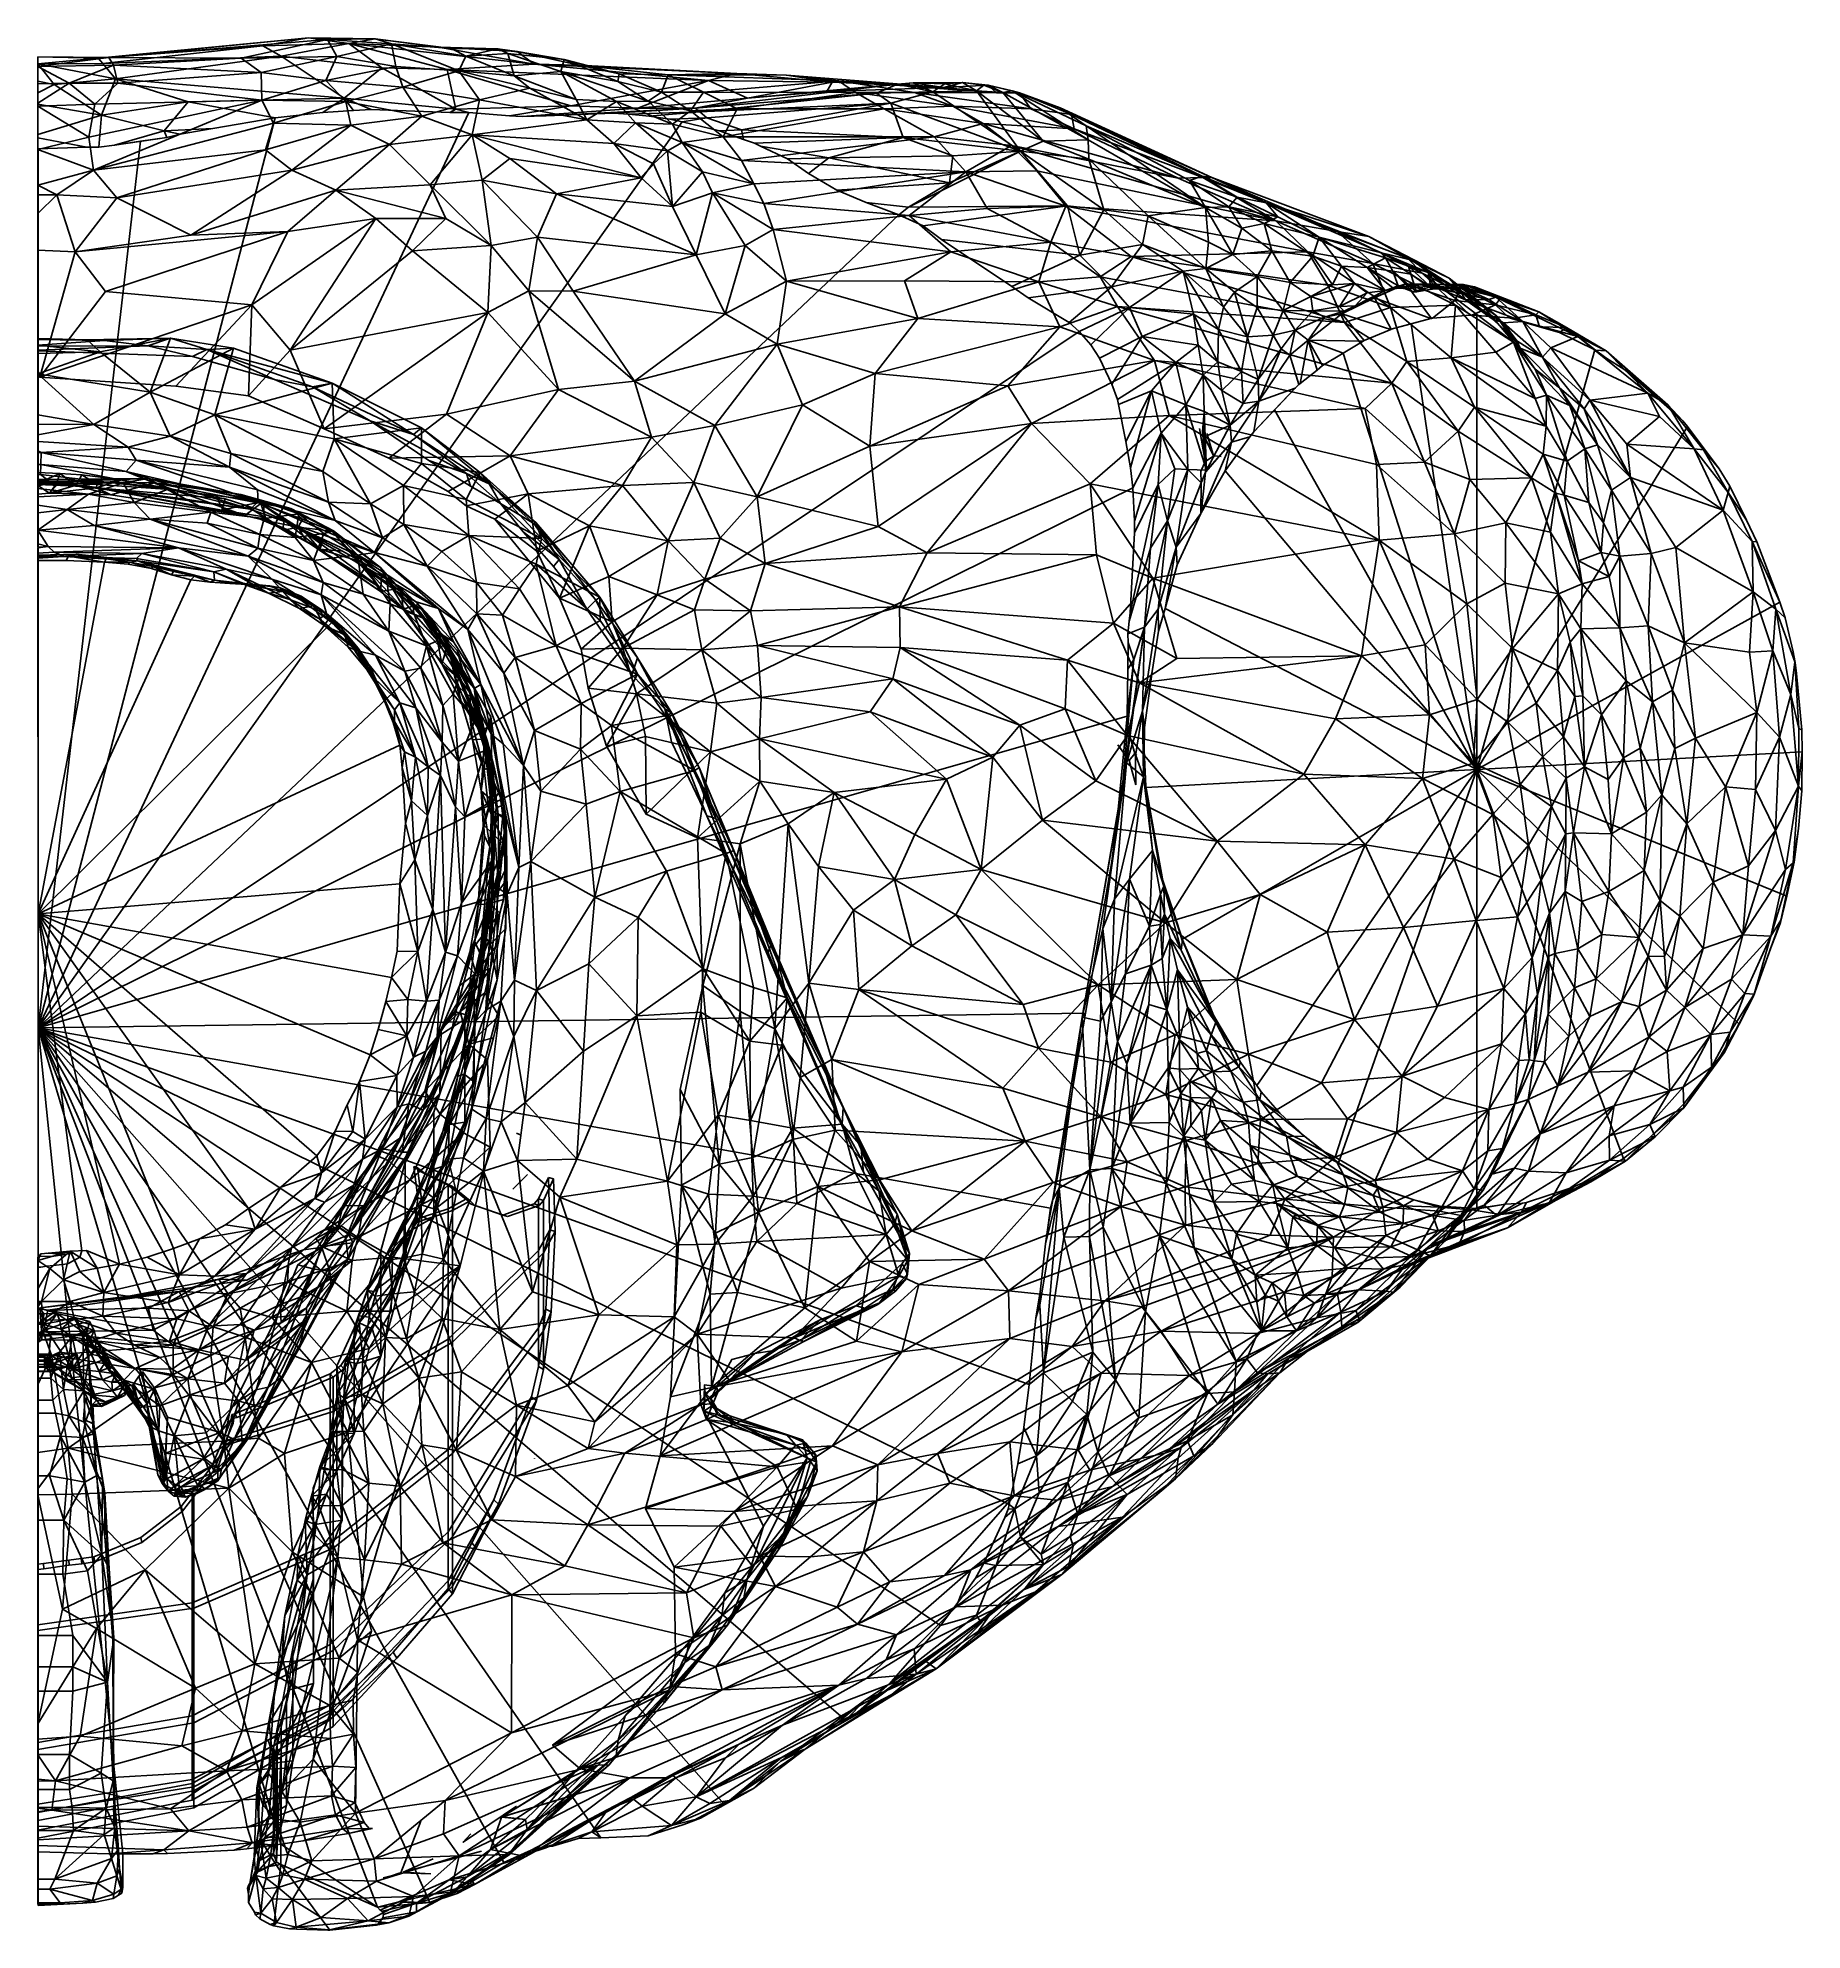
# Model space of a CAD drawing. Header units: metres. Extents: x 0 to 321, y -193 to 151.
import ezdxf

# ---------------------------------------------------------------- set-up
doc = ezdxf.new("R2010")
doc.units = ezdxf.units.M

msp = doc.modelspace()

# ---------------------------------------------------------------- linework, layer by layer
at = {"layer": 'mask_half'}
msp.add_line((1.06, -127.52, 151.3), (1.06, -127.58, 151.19), dxfattribs=at)
for points, invisible_edges in [([(69.02, -60.12, 209.58), (69.51, -55.36, 212.86), (68.32, -54.44, 211.66)], 1), ([(68.32, -54.44, 211.66), (70.21, -55.59, 211.96), (69.01, -54.66, 210.76)], 1), ([(70.21, -55.59, 211.96), (68.32, -54.44, 211.66), (69.51, -55.36, 212.86)], 1), ([(69.01, -54.66, 210.76), (69.02, -60.12, 209.58), (68.32, -54.44, 211.66)], 1), ([(70.21, -55.59, 211.96), (69.72, -60.4, 208.66), (69.01, -54.66, 210.76)], 1), ([(69.02, -60.12, 209.58), (69.01, -54.66, 210.76), (69.72, -60.4, 208.66)], 1), ([(69.02, -60.12, 209.58), (74.58, -57.8, 218.74), (69.51, -55.36, 212.86)], 13), ([(69.02, -60.12, 209.58), (74.58, -62.14, 216.38), (74.58, -57.8, 218.74)], 13), ([(69.51, -55.36, 212.86), (75.33, -58.05, 217.91), (70.21, -55.59, 211.96)], 1), ([(75.33, -58.05, 217.91), (69.51, -55.36, 212.86), (74.58, -57.8, 218.74)], 1), ([(75.33, -58.05, 217.91), (69.72, -60.4, 208.66), (70.21, -55.59, 211.96)], 3), ([(75.33, -62.44, 215.53), (69.72, -60.4, 208.66), (75.33, -58.05, 217.91)], 3), ([(74.58, -57.8, 218.74), (78.54, -60.67, 224.23), (75.33, -58.05, 217.91)], 1), ([(78.54, -60.67, 224.23), (74.58, -57.8, 218.74), (77.75, -60.39, 225)], 1), ([(90.96, -60.34, 259.69), (93.03, -65.92, 268.94), (92.76, -56.42, 269.15)], 1), ([(93.7, -56.66, 268.83), (90.96, -60.34, 259.69), (92.76, -56.42, 269.15)], 1), ([(90.96, -60.34, 259.69), (93.7, -56.66, 268.83), (91.88, -60.62, 259.27)], 1), ([(93.97, -66.26, 268.61), (91.88, -60.62, 259.27), (93.7, -56.66, 268.83)], 1), ([(93.03, -65.92, 268.94), (93.7, -56.66, 268.83), (92.76, -56.42, 269.15)], 1), ([(93.7, -56.66, 268.83), (93.03, -65.92, 268.94), (93.97, -66.26, 268.61)], 1), ([(74.58, -62.14, 216.38), (69.02, -60.12, 209.58), (68.58, -64.09, 206.79)], 1), ([(69.72, -60.4, 208.66), (68.58, -64.09, 206.79), (69.02, -60.12, 209.58)], 1), ([(68.58, -64.09, 206.79), (69.72, -60.4, 208.66), (69.27, -64.41, 205.84)], 1), ([(69.72, -60.4, 208.66), (75.33, -62.44, 215.53), (69.27, -64.41, 205.84)], 1), ([(74.58, -62.14, 216.38), (78.59, -61.24, 227.05), (77.75, -60.39, 225)], 1), ([(74.58, -62.14, 216.38), (84.51, -63.25, 242.28), (78.59, -61.24, 227.05)], 13), ([(79.38, -61.53, 226.3), (75.33, -62.44, 215.53), (78.54, -60.67, 224.23)], 1), ([(85.36, -63.55, 241.69), (75.33, -62.44, 215.53), (79.38, -61.53, 226.3)], 3), ([(77.75, -60.39, 225), (79.38, -61.53, 226.3), (78.54, -60.67, 224.23)], 1), ([(79.38, -61.53, 226.3), (77.75, -60.39, 225), (78.59, -61.24, 227.05)], 1), ([(78.59, -61.24, 227.05), (85.36, -63.55, 241.69), (79.38, -61.53, 226.3)], 1), ([(85.36, -63.55, 241.69), (78.59, -61.24, 227.05), (84.51, -63.25, 242.28)], 1), ([(90.96, -69.73, 258.17), (90.19, -61.24, 257.52), (84.51, -63.25, 242.28)], 13), ([(91.1, -61.53, 257.07), (84.51, -63.25, 242.28), (90.19, -61.24, 257.52)], 1), ([(84.51, -63.25, 242.28), (91.1, -61.53, 257.07), (85.36, -63.55, 241.69)], 1), ([(91.1, -61.53, 257.07), (91.88, -70.1, 257.74), (85.36, -63.55, 241.69)], 3), ([(90.19, -61.24, 257.52), (90.96, -69.73, 258.17), (90.96, -60.34, 259.69)], 1), ([(91.88, -60.62, 259.27), (90.19, -61.24, 257.52), (90.96, -60.34, 259.69)], 1), ([(90.19, -61.24, 257.52), (91.88, -60.62, 259.27), (91.1, -61.53, 257.07)], 1), ([(93.03, -65.92, 268.94), (90.96, -60.34, 259.69), (90.96, -69.73, 258.17)], 1), ([(91.88, -70.1, 257.74), (91.1, -61.53, 257.07), (91.88, -60.62, 259.27)], 1), ([(91.88, -60.62, 259.27), (93.97, -66.26, 268.61), (91.88, -70.1, 257.74)], 1), ([(63.99, -77.21, 197.58), (74.58, -85.84, 212.55), (74.58, -62.14, 216.38)], 13), ([(63.99, -77.21, 197.58), (74.58, -62.14, 216.38), (68.58, -64.09, 206.79)], 1), ([(69.27, -64.41, 205.84), (63.99, -77.21, 197.58), (68.58, -64.09, 206.79)], 1), ([(63.99, -77.21, 197.58), (69.27, -64.41, 205.84), (64.64, -77.66, 196.53)], 1), ([(75.33, -86.37, 211.66), (64.64, -77.66, 196.53), (75.33, -62.44, 215.53)], 3), ([(75.33, -62.44, 215.53), (64.64, -77.66, 196.53), (69.27, -64.41, 205.84)], 1), ([(90.96, -69.73, 258.17), (74.58, -62.14, 216.38), (74.58, -85.84, 212.55)], 1), ([(74.58, -62.14, 216.38), (90.96, -69.73, 258.17), (84.51, -63.25, 242.28)], 15), ([(75.33, -62.44, 215.53), (91.88, -70.1, 257.74), (75.33, -86.37, 211.66)], 1), ([(91.88, -70.1, 257.74), (75.33, -62.44, 215.53), (85.36, -63.55, 241.69)], 15), ([(90.96, -69.73, 258.17), (92.31, -80.39, 269.5), (93.03, -65.92, 268.94)], 1), ([(93.24, -80.87, 269.18), (91.88, -70.1, 257.74), (93.97, -66.26, 268.61)], 1), ([(93.24, -80.87, 269.18), (93.03, -65.92, 268.94), (92.31, -80.39, 269.5)], 1), ([(93.03, -65.92, 268.94), (93.24, -80.87, 269.18), (93.97, -66.26, 268.61)], 1), ([(74.58, -85.84, 212.55), (90.96, -83.77, 262.8), (90.96, -69.73, 258.17)], 1), ([(91.88, -84.29, 262.42), (75.33, -86.37, 211.66), (91.88, -70.1, 257.74)], 1), ([(92.31, -80.39, 269.5), (90.96, -69.73, 258.17), (90.96, -83.77, 262.8)], 1), ([(91.88, -70.1, 257.74), (93.24, -80.87, 269.18), (91.88, -84.29, 262.42)], 1), ([(55.03, -90.6, 181.56), (74.58, -85.84, 212.55), (63.99, -77.21, 197.58)], 3), ([(64.64, -77.66, 196.53), (55.03, -90.6, 181.56), (63.99, -77.21, 197.58)], 1), ([(55.03, -90.6, 181.56), (64.64, -77.66, 196.53), (55.59, -91.19, 180.35)], 1), ([(75.33, -86.37, 211.66), (55.59, -91.19, 180.35), (64.64, -77.66, 196.53)], 13), ([(91.88, -91.35, 270.24), (92.31, -80.39, 269.5), (90.96, -90.77, 270.55)], 1), ([(92.31, -80.39, 269.5), (91.88, -91.35, 270.24), (93.24, -80.87, 269.18)], 1), ([(53.12, -98.27, 177.37), (74.58, -105.85, 219.16), (74.58, -85.84, 212.55)], 1), ([(74.58, -85.84, 212.55), (53.12, -92.09, 178.37), (53.12, -98.27, 177.37)], 1), ([(53.12, -92.09, 178.37), (74.58, -85.84, 212.55), (55.03, -90.6, 181.56)], 3), ([(90.96, -83.77, 262.8), (74.58, -85.84, 212.55), (74.58, -105.85, 219.16)], 1), ([(74.58, -105.85, 219.16), (89.72, -96.29, 271.52), (90.96, -83.77, 262.8)], 3), ([(90.63, -96.93, 271.21), (75.33, -106.59, 218.33), (91.88, -84.29, 262.42)], 13), ([(75.33, -86.37, 211.66), (91.88, -84.29, 262.42), (75.33, -106.59, 218.33)], 1), ([(90.96, -83.77, 262.8), (89.72, -96.29, 271.52), (90.96, -90.77, 270.55)], 1), ([(90.63, -96.93, 271.21), (91.88, -84.29, 262.42), (91.88, -91.35, 270.24)], 1), ([(75.33, -106.59, 218.33), (53.66, -98.93, 176.12), (75.33, -86.37, 211.66)], 1), ([(53.66, -92.69, 177.12), (75.33, -86.37, 211.66), (53.66, -98.93, 176.12)], 1), ([(75.33, -86.37, 211.66), (53.66, -92.69, 177.12), (55.59, -91.19, 180.35)], 13), ([(35.79, -99.4, 162.62), (53.12, -98.27, 177.37), (53.12, -92.09, 178.37)], 1), ([(53.66, -92.69, 177.12), (35.79, -99.4, 162.62), (53.12, -92.09, 178.37)], 1), ([(35.79, -99.4, 162.62), (53.66, -92.69, 177.12), (36.15, -100.07, 161.22)], 1), ([(53.66, -98.93, 176.12), (36.15, -100.07, 161.22), (53.66, -92.69, 177.12)], 1), ([(55.59, -91.19, 180.35), (53.12, -92.09, 178.37), (55.03, -90.6, 181.56)], 1), ([(53.12, -92.09, 178.37), (55.59, -91.19, 180.35), (53.66, -92.69, 177.12)], 1), ([(90.63, -96.93, 271.21), (90.96, -90.77, 270.55), (89.72, -96.29, 271.52)], 1), ([(90.96, -90.77, 270.55), (90.63, -96.93, 271.21), (91.88, -91.35, 270.24)], 1), ([(53.12, -98.27, 177.37), (35.15, -100.4, 161.92), (33.48, -104.45, 159.85)], 1), ([(33.48, -104.45, 159.85), (53.12, -122.88, 185.49), (53.12, -98.27, 177.37)], 1), ([(53.66, -123.79, 184.32), (33.81, -105.18, 158.43), (53.66, -98.93, 176.12)], 1), ([(35.51, -101.09, 160.51), (53.66, -98.93, 176.12), (33.81, -105.18, 158.43)], 1), ([(35.15, -100.4, 161.92), (53.12, -98.27, 177.37), (35.27, -99.48, 162.17)], 3), ([(35.63, -100.15, 160.77), (35.15, -100.4, 161.92), (35.27, -99.48, 162.17)], 1), ([(35.27, -99.48, 162.17), (53.12, -98.27, 177.37), (35.79, -99.4, 162.62)], 3), ([(36.15, -100.07, 161.22), (35.27, -99.48, 162.17), (35.79, -99.4, 162.62)], 1), ([(35.27, -99.48, 162.17), (36.15, -100.07, 161.22), (35.63, -100.15, 160.77)], 1), ([(53.66, -98.93, 176.12), (35.51, -101.09, 160.51), (35.63, -100.15, 160.77)], 13), ([(53.66, -98.93, 176.12), (35.63, -100.15, 160.77), (36.15, -100.07, 161.22)], 13), ([(74.58, -105.85, 219.16), (53.12, -98.27, 177.37), (53.12, -122.88, 185.49)], 1), ([(53.66, -98.93, 176.12), (75.33, -106.59, 218.33), (53.66, -123.79, 184.32)], 1), ([(74.58, -120.82, 235.74), (82.84, -114.99, 276.87), (89.72, -96.29, 271.52)], 1), ([(89.72, -96.29, 271.52), (74.58, -105.85, 219.16), (74.58, -120.82, 235.74)], 1), ([(83.68, -115.82, 276.62), (75.33, -121.7, 235.07), (90.63, -96.93, 271.21)], 1), ([(75.33, -106.59, 218.33), (90.63, -96.93, 271.21), (75.33, -121.7, 235.07)], 1), ([(83.68, -115.82, 276.62), (89.72, -96.29, 271.52), (82.84, -114.99, 276.87)], 1), ([(89.72, -96.29, 271.52), (83.68, -115.82, 276.62), (90.63, -96.93, 271.21)], 1), ([(35.51, -101.09, 160.51), (33.48, -104.45, 159.85), (35.15, -100.4, 161.92)], 1), ([(33.48, -104.45, 159.85), (35.51, -101.09, 160.51), (33.81, -105.18, 158.43)], 1), ([(35.15, -100.4, 161.92), (35.63, -100.15, 160.77), (35.51, -101.09, 160.51)], 1), ([(31.63, -108.92, 159.49), (53.12, -122.88, 185.49), (33.48, -104.45, 159.85)], 3), ([(33.81, -105.18, 158.43), (31.63, -108.92, 159.49), (33.48, -104.45, 159.85)], 1), ([(31.63, -108.92, 159.49), (33.81, -105.18, 158.43), (31.95, -109.69, 158.05)], 1), ([(53.66, -123.79, 184.32), (31.95, -109.69, 158.05), (33.81, -105.18, 158.43)], 13), ([(53.12, -122.88, 185.49), (74.58, -120.82, 235.74), (74.58, -105.85, 219.16)], 1), ([(75.33, -121.7, 235.07), (53.66, -123.79, 184.32), (75.33, -106.59, 218.33)], 1), ([(28.04, -113.59, 157.46), (53.12, -122.88, 185.49), (31.63, -108.92, 159.49)], 3), ([(31.95, -109.69, 158.05), (28.04, -113.59, 157.46), (31.63, -108.92, 159.49)], 1), ([(28.04, -113.59, 157.46), (31.95, -109.69, 158.05), (28.32, -114.41, 156)], 1), ([(53.66, -123.79, 184.32), (28.32, -114.41, 156), (31.95, -109.69, 158.05)], 13), ([(26.28, -117.07, 156.21), (18.7, -121.84, 157.09), (26.02, -116.23, 157.66)], 1), ([(18.7, -121.84, 157.09), (28.04, -133.7, 164.09), (26.02, -116.23, 157.66)], 3), ([(28.32, -114.41, 156), (26.02, -116.23, 157.66), (28.04, -113.59, 157.46)], 1), ([(26.02, -116.23, 157.66), (28.04, -133.7, 164.09), (28.04, -113.59, 157.46)], 1), ([(26.02, -116.23, 157.66), (28.32, -114.41, 156), (26.28, -117.07, 156.21)], 1), ([(28.32, -134.72, 162.7), (26.28, -117.07, 156.21), (28.32, -114.41, 156)], 1), ([(53.12, -122.88, 185.49), (28.04, -113.59, 157.46), (28.04, -133.7, 164.09)], 1), ([(28.32, -114.41, 156), (53.66, -123.79, 184.32), (28.32, -134.72, 162.7)], 1), ([(74.58, -129.71, 261.17), (78.86, -122.8, 279.96), (82.84, -114.99, 276.87)], 1), ([(82.84, -114.99, 276.87), (74.58, -120.82, 235.74), (74.58, -129.71, 261.17)], 1), ([(75.33, -121.7, 235.07), (83.68, -115.82, 276.62), (75.33, -130.69, 260.76)], 1), ([(79.66, -123.71, 279.75), (75.33, -130.69, 260.76), (83.68, -115.82, 276.62)], 1), ([(79.66, -123.71, 279.75), (82.84, -114.99, 276.87), (78.86, -122.8, 279.96)], 1), ([(82.84, -114.99, 276.87), (79.66, -123.71, 279.75), (83.68, -115.82, 276.62)], 1), ([(18.7, -121.84, 157.09), (26.28, -117.07, 156.21), (18.89, -122.74, 155.63)], 1), ([(28.32, -134.72, 162.7), (18.89, -122.74, 155.63), (26.28, -117.07, 156.21)], 13), ([(18.89, -122.74, 155.63), (10.19, -125.37, 155.43), (18.7, -121.84, 157.09)], 1), ([(10.19, -125.37, 155.43), (28.04, -133.7, 164.09), (18.7, -121.84, 157.09)], 3), ([(10.19, -125.37, 155.43), (18.89, -122.74, 155.63), (10.38, -126.27, 153.97)], 1), ([(28.32, -134.72, 162.7), (10.38, -126.27, 153.97), (18.89, -122.74, 155.63)], 13), ([(28.04, -133.7, 164.09), (53.12, -141.28, 205.88), (53.12, -122.88, 185.49)], 1), ([(53.66, -142.38, 204.91), (28.32, -134.72, 162.7), (53.66, -123.79, 184.32)], 1), ([(74.58, -120.82, 235.74), (53.12, -122.88, 185.49), (53.12, -141.28, 205.88)], 1), ([(53.12, -141.28, 205.88), (74.58, -129.71, 261.17), (74.58, -120.82, 235.74)], 1), ([(75.33, -130.69, 260.76), (53.66, -142.38, 204.91), (75.33, -121.7, 235.07)], 1), ([(53.66, -123.79, 184.32), (75.33, -121.7, 235.07), (53.66, -142.38, 204.91)], 1), ([(78.86, -122.8, 279.96), (74.58, -129.71, 261.17), (74.58, -131.12, 281.77)], 1), ([(75.33, -132.11, 281.57), (78.86, -122.8, 279.96), (74.58, -131.12, 281.77)], 1), ([(78.86, -122.8, 279.96), (75.33, -132.11, 281.57), (79.66, -123.71, 279.75)], 1), ([(75.33, -130.69, 260.76), (79.66, -123.71, 279.75), (75.33, -132.11, 281.57)], 1), ([(1.06, -127.52, 151.3), (0.02, -126.71, 152.5), (1.05, -126.57, 152.8)], 1), ([(0.02, -126.71, 152.5), (28.04, -133.7, 164.09), (1.05, -126.57, 152.8)], 3), ([(0.02, -126.71, 152.5), (1.06, -127.52, 151.3), (0.02, -127.65, 151)], 1), ([(28.04, -133.7, 164.09), (0.02, -126.71, 152.5), (0.02, -137.72, 156.14)], 1), ([(5.68, -126.91, 152.63), (1.05, -126.57, 152.8), (5.62, -125.97, 154.11)], 1), ([(1.05, -126.57, 152.8), (28.04, -133.7, 164.09), (5.62, -125.97, 154.11)], 3), ([(1.05, -126.57, 152.8), (5.68, -126.91, 152.63), (1.06, -127.52, 151.3)], 1), ([(28.32, -134.72, 162.7), (1.06, -127.52, 151.3), (5.68, -126.91, 152.63)], 13), ([(7.98, -126.61, 153.29), (5.62, -125.97, 154.11), (7.9, -125.67, 154.77)], 1), ([(5.62, -125.97, 154.11), (28.04, -133.7, 164.09), (7.9, -125.67, 154.77)], 3), ([(5.62, -125.97, 154.11), (7.98, -126.61, 153.29), (5.68, -126.91, 152.63)], 1), ([(28.32, -134.72, 162.7), (5.68, -126.91, 152.63), (7.98, -126.61, 153.29)], 13), ([(10.29, -126.3, 153.96), (7.9, -125.67, 154.77), (10.19, -125.37, 155.43)], 1), ([(7.9, -125.67, 154.77), (28.04, -133.7, 164.09), (10.19, -125.37, 155.43)], 3), ([(7.9, -125.67, 154.77), (10.29, -126.3, 153.96), (7.98, -126.61, 153.29)], 1), ([(28.32, -134.72, 162.7), (7.98, -126.61, 153.29), (10.29, -126.3, 153.96)], 13), ([(28.32, -134.72, 162.7), (10.29, -126.3, 153.96), (10.38, -126.27, 153.97)], 13), ([(1.06, -127.52, 151.3), (0.02, -138.78, 154.67), (0.02, -127.65, 151)], 1), ([(0.02, -138.78, 154.67), (1.06, -127.52, 151.3), (28.32, -134.72, 162.7)], 3), ([(74.58, -129.71, 261.17), (53.12, -141.28, 205.88), (53.12, -152.23, 237.16)], 1), ([(53.12, -152.23, 237.16), (64.56, -142.69, 286), (74.58, -129.71, 261.17)], 3), ([(74.58, -129.71, 261.17), (64.56, -142.69, 286), (74.58, -131.12, 281.77)], 1), ([(0.02, -159.13, 179.85), (28.04, -133.7, 164.09), (0.02, -137.72, 156.14)], 1), ([(28.04, -133.7, 164.09), (0.02, -159.13, 179.85), (28.04, -154.29, 186.91)], 1), ([(53.12, -141.28, 205.88), (28.04, -133.7, 164.09), (28.04, -154.29, 186.91)], 1), ([(65.21, -143.8, 285.84), (53.66, -153.43, 236.51), (75.33, -130.69, 260.76)], 13), ([(53.66, -142.38, 204.91), (75.33, -130.69, 260.76), (53.66, -153.43, 236.51)], 1), ([(65.21, -143.8, 285.84), (74.58, -131.12, 281.77), (64.56, -142.69, 286)], 1), ([(65.21, -143.8, 285.84), (75.33, -130.69, 260.76), (75.33, -132.11, 281.57)], 1), ([(74.58, -131.12, 281.77), (65.21, -143.8, 285.84), (75.33, -132.11, 281.57)], 1), ([(28.32, -134.72, 162.7), (0.02, -160.4, 178.63), (0.02, -138.78, 154.67)], 1), ([(0.02, -160.4, 178.63), (28.32, -134.72, 162.7), (28.32, -155.52, 185.75)], 1), ([(28.32, -134.72, 162.7), (53.66, -142.38, 204.91), (28.32, -155.52, 185.75)], 1), ([(28.04, -166.53, 221.9), (53.12, -141.28, 205.88), (28.04, -154.29, 186.91)], 1), ([(53.12, -141.28, 205.88), (28.04, -166.53, 221.9), (53.12, -152.23, 237.16)], 1), ([(53.66, -142.38, 204.91), (28.32, -167.88, 221.1), (28.32, -155.52, 185.75)], 1), ([(28.32, -167.88, 221.1), (53.66, -142.38, 204.91), (53.66, -153.43, 236.51)], 1), ([(64.56, -142.69, 286), (53.12, -152.23, 237.16), (53.12, -154.96, 277.19)], 1), ([(53.66, -154.5, 290.72), (64.56, -142.69, 286), (53.12, -153.28, 290.83)], 1), ([(64.56, -142.69, 286), (53.66, -154.5, 290.72), (65.21, -143.8, 285.84)], 1), ([(53.66, -153.43, 236.51), (65.21, -143.8, 285.84), (53.66, -156.2, 276.94)], 1), ([(0.02, -171.85, 216.23), (28.04, -154.29, 186.91), (0.02, -159.13, 179.85)], 1), ([(28.04, -154.29, 186.91), (0.02, -171.85, 216.23), (28.04, -166.53, 221.9)], 1), ([(28.04, -169.59, 266.69), (53.12, -152.23, 237.16), (28.04, -166.53, 221.9)], 1), ([(53.12, -152.23, 237.16), (28.04, -169.59, 266.69), (53.12, -154.96, 277.19)], 1), ([(53.12, -154.96, 277.19), (28.04, -165.81, 297.49), (53.12, -153.28, 290.83)], 3), ([(53.12, -153.28, 290.83), (28.04, -165.81, 297.49), (41.86, -158.69, 295.58)], 1), ([(53.66, -153.43, 236.51), (28.32, -170.97, 266.34), (28.32, -167.88, 221.1)], 1), ([(28.32, -170.97, 266.34), (53.66, -153.43, 236.51), (53.66, -156.2, 276.94)], 1), ([(28.32, -167.15, 297.45), (53.66, -156.2, 276.94), (53.66, -154.5, 290.72)], 13), ([(28.32, -167.15, 297.45), (53.66, -154.5, 290.72), (42.29, -159.96, 295.52)], 1), ([(42.29, -159.96, 295.52), (53.12, -153.28, 290.83), (41.86, -158.69, 295.58)], 1), ([(53.12, -153.28, 290.83), (42.29, -159.96, 295.52), (53.66, -154.5, 290.72)], 1), ([(28.32, -155.52, 185.75), (0.02, -173.26, 215.37), (0.02, -160.4, 178.63)], 1), ([(0.02, -173.26, 215.37), (28.32, -155.52, 185.75), (28.32, -167.88, 221.1)], 1), ([(28.04, -165.81, 297.49), (53.12, -154.96, 277.19), (28.04, -169.59, 266.69)], 1), ([(53.66, -156.2, 276.94), (28.32, -167.15, 297.45), (28.32, -170.97, 266.34)], 1), ([(28.32, -167.15, 297.45), (41.86, -158.69, 295.58), (28.04, -165.81, 297.49)], 1), ([(41.86, -158.69, 295.58), (28.32, -167.15, 297.45), (42.29, -159.96, 295.52)], 1), ([(0.02, -170.29, 301.37), (28.32, -167.15, 297.45), (28.04, -165.81, 297.49)], 1), ([(28.04, -169.59, 266.69), (0.02, -170.29, 301.37), (28.04, -165.81, 297.49)], 1), ([(0.02, -175.03, 262.78), (28.04, -166.53, 221.9), (0.02, -171.85, 216.23)], 1), ([(28.04, -166.53, 221.9), (0.02, -175.03, 262.78), (28.04, -169.59, 266.69)], 1), ([(28.32, -167.15, 297.45), (0.02, -170.29, 301.37), (0.02, -171.68, 301.37)], 1), ([(0.02, -171.68, 301.37), (28.32, -170.97, 266.34), (28.32, -167.15, 297.45)], 1), ([(28.32, -167.88, 221.1), (0.02, -176.47, 262.39), (0.02, -173.26, 215.37)], 1), ([(0.02, -176.47, 262.39), (28.32, -167.88, 221.1), (28.32, -170.97, 266.34)], 1), ([(0.02, -170.29, 301.37), (28.04, -169.59, 266.69), (0.02, -175.03, 262.78)], 1), ([(28.32, -170.97, 266.34), (0.02, -171.68, 301.37), (0.02, -176.47, 262.39)], 1)]:
    msp.add_3dface(points, dxfattribs=dict(at, invisible_edges=invisible_edges))
for points in [[(74.58, -57.8, 218.74), (74.58, -62.14, 216.38), (77.75, -60.39, 225)], [(75.33, -58.05, 217.91), (78.54, -60.67, 224.23), (75.33, -62.44, 215.53)], [(92.31, -80.39, 269.5), (90.96, -83.77, 262.8), (90.96, -90.77, 270.55)], [(93.24, -80.87, 269.18), (91.88, -91.35, 270.24), (91.88, -84.29, 262.42)], [(10.19, -125.37, 155.43), (10.38, -126.27, 153.97), (10.29, -126.3, 153.96)], [(53.12, -153.28, 290.83), (64.56, -142.69, 286), (53.12, -154.96, 277.19)], [(53.66, -154.5, 290.72), (53.66, -156.2, 276.94), (65.21, -143.8, 285.84)]]:
    msp.add_3dface(points, dxfattribs=at)
at = {"layer": 'shirt_half'}
for p, q in [((60.66, 35.72, 150.48), (60.49, 35.51, 148.52)), ((90.23, -107.52, 7.45), (90.22, -107.55, 7.42)), ((90.23, -107.5, 7.47), (90.23, -107.52, 7.45)), ((8.23, -133.16, -12.17), (8.26, -133.16, -12.14))]:
    msp.add_line(p, q, dxfattribs=at)
for points in [[(4.02, 71.49, 142.73), (0.02, 71.67, 142.73), (0.02, 69.73, 148.29)], [(20.09, 70.59, 160.16), (0.02, 70.43, 161.8), (0.02, 69.84, 163.83)], [(4.04, 70.13, 158.68), (0.02, 70.01, 158.93), (0.02, 70.21, 160)], [(4.04, 70.13, 158.68), (0.02, 69.27, 157.65), (0.02, 70.01, 158.93)], [(2.13, 67.92, 154.11), (0.02, 69.34, 149.53), (0.02, 67.73, 154.17)], [(9.22, 67.72, 168.91), (0.02, 68.78, 166.73), (0.02, 67.26, 169.53)], [(13.26, 67.63, 154.65), (2.13, 67.92, 154.11), (4.04, 70.13, 158.68)], [(6.97, 69.37, 148.79), (3.31, 69.55, 148.69), (2.13, 67.92, 154.11)], [(10.67, 68.9, 149.01), (6.97, 69.37, 148.79), (2.13, 67.92, 154.11)], [(13.26, 67.63, 154.65), (10.67, 68.9, 149.01), (2.13, 67.92, 154.11)], [(6.97, 69.37, 148.79), (4.02, 71.49, 142.73), (3.31, 69.55, 148.69)], [(8.01, 71.27, 142.75), (4.02, 71.49, 142.73), (6.97, 69.37, 148.79)], [(21.2, 69.8, 157.54), (4.04, 70.13, 158.68), (20.09, 70.59, 160.16)], [(21.2, 69.8, 157.54), (13.26, 67.63, 154.65), (4.04, 70.13, 158.68)], [(10.74, 69.53, 147.14), (8.01, 71.27, 142.75), (6.97, 69.37, 148.79)], [(10.74, 69.53, 147.14), (6.97, 69.37, 148.79), (10.67, 68.9, 149.01)], [(10.74, 69.53, 147.14), (6.97, 69.37, 148.79), (10.67, 68.9, 149.01)], [(15.21, 70.33, 142.75), (8.01, 71.27, 142.75), (10.74, 69.53, 147.14)], [(17.48, 66.24, 169.67), (15.52, 69.82, 163.89), (9.22, 67.72, 168.91)], [(34.02, 66.88, 142.62), (15.21, 70.33, 142.75), (10.67, 68.9, 149.01)], [(15.21, 70.33, 142.75), (10.74, 69.53, 147.14), (10.67, 68.9, 149.01)], [(37.61, 63.84, 153.49), (33.44, 64.81, 148.53), (10.67, 68.9, 149.01)], [(37.61, 63.84, 153.49), (10.67, 68.9, 149.01), (13.26, 67.63, 154.65)], [(34.02, 66.88, 142.62), (10.67, 68.9, 149.01), (33.44, 64.81, 148.53)], [(34.02, 66.88, 142.62), (10.67, 68.9, 149.01), (33.44, 64.81, 148.53)], [(37.61, 63.84, 153.49), (13.26, 67.63, 154.65), (21.2, 69.8, 157.54)], [(23.52, 68.57, 164.12), (20.09, 70.59, 160.16), (15.52, 69.82, 163.89)], [(23.52, 68.57, 164.12), (15.52, 69.82, 163.89), (17.48, 66.24, 169.67)], [(41.03, 66.4, 160.3), (20.09, 70.59, 160.16), (23.52, 68.57, 164.12)], [(36.86, 67.66, 158.25), (21.2, 69.8, 157.54), (20.09, 70.59, 160.16)], [(41.03, 66.4, 160.3), (36.86, 67.66, 158.25), (20.09, 70.59, 160.16)], [(40.54, 66.03, 156.38), (21.2, 69.8, 157.54), (36.86, 67.66, 158.25)], [(40.54, 66.03, 156.38), (37.61, 63.84, 153.49), (21.2, 69.8, 157.54)], [(0.02, 64.34, 172.21), (5.32, 64.96, 171.98), (0.02, 65.72, 171.22)], [(5.32, 64.96, 171.98), (17.48, 66.24, 169.67), (9.22, 67.72, 168.91)], [(20.43, 63.21, 171.34), (17.48, 66.24, 169.67), (5.32, 64.96, 171.98)], [(31.42, 64.49, 167.8), (23.52, 68.57, 164.12), (17.48, 66.24, 169.67)], [(20.43, 63.21, 171.34), (31.42, 64.49, 167.8), (17.48, 66.24, 169.67)], [(41.03, 66.4, 160.3), (23.52, 68.57, 164.12), (31.42, 64.49, 167.8)], [(41.13, 63.34, 165.15), (41.03, 66.4, 160.3), (31.42, 64.49, 167.8)], [(37.59, 65.75, 142.44), (34.02, 66.88, 142.62), (33.44, 64.81, 148.53)], [(41.14, 63.61, 145.23), (37.59, 65.75, 142.44), (33.44, 64.81, 148.53)], [(45.94, 65.14, 157.6), (40.54, 66.03, 156.38), (36.86, 67.66, 158.25)], [(45.94, 65.14, 157.6), (36.86, 67.66, 158.25), (41.03, 66.4, 160.3)], [(41.25, 64.51, 142.27), (37.59, 65.75, 142.44), (41.14, 63.61, 145.23)], [(41.56, 62.87, 152.82), (37.61, 63.84, 153.49), (40.54, 66.03, 156.38)], [(48.09, 63.22, 155.38), (40.54, 66.03, 156.38), (45.94, 65.14, 157.6)], [(47.31, 61.76, 153.53), (41.56, 62.87, 152.82), (40.54, 66.03, 156.38)], [(48.09, 63.22, 155.38), (47.31, 61.76, 153.53), (40.54, 66.03, 156.38)], [(47.42, 64.17, 159.83), (41.03, 66.4, 160.3), (41.13, 63.34, 165.15)], [(47.42, 64.17, 159.83), (45.94, 65.14, 157.6), (41.03, 66.4, 160.3)], [(0.02, 61.21, 172.6), (5.32, 64.96, 171.98), (0.02, 64.34, 172.21)], [(0.02, 61.21, 172.6), (10.23, 62.04, 172.39), (5.32, 64.96, 171.98)], [(25.58, 58.01, 170.88), (10.23, 62.04, 172.39), (0.02, 61.21, 172.6)], [(10.23, 62.04, 172.39), (20.43, 63.21, 171.34), (5.32, 64.96, 171.98)], [(38.22, 56.49, 170.43), (20.43, 63.21, 171.34), (10.23, 62.04, 172.39)], [(38.22, 56.49, 170.43), (10.23, 62.04, 172.39), (25.58, 58.01, 170.88)], [(30.75, 62.48, 169.88), (31.42, 64.49, 167.8), (20.43, 63.21, 171.34)], [(38.22, 56.49, 170.43), (40, 57.92, 170.1), (20.43, 63.21, 171.34)], [(40, 57.92, 170.1), (30.75, 62.48, 169.88), (20.43, 63.21, 171.34)], [(40.31, 60.41, 168.7), (31.42, 64.49, 167.8), (30.75, 62.48, 169.88)], [(40, 57.92, 170.1), (40.31, 60.41, 168.7), (30.75, 62.48, 169.88)], [(41.13, 63.34, 165.15), (31.42, 64.49, 167.8), (40.31, 60.41, 168.7)], [(40.26, 63.25, 151.25), (33.44, 64.81, 148.53), (37.61, 63.84, 153.49)], [(41.14, 63.61, 145.23), (33.44, 64.81, 148.53), (40.26, 63.25, 151.25)], [(41.56, 62.87, 152.82), (40.26, 63.25, 151.25), (37.61, 63.84, 153.49)], [(44.51, 61.45, 147.17), (41.14, 63.61, 145.23), (40.26, 63.25, 151.25)], [(45.27, 61.34, 151.83), (40.26, 63.25, 151.25), (41.56, 62.87, 152.82)], [(45.27, 61.34, 151.83), (44.51, 61.45, 147.17), (40.26, 63.25, 151.25)], [(46.77, 59.85, 166.02), (41.13, 63.34, 165.15), (40.31, 60.41, 168.7)], [(47.42, 64.17, 159.83), (41.13, 63.34, 165.15), (46.77, 59.85, 166.02)], [(47.31, 61.76, 153.53), (45.27, 61.34, 151.83), (41.56, 62.87, 152.82)], [(51.21, 57.75, 145.92), (44.78, 62.96, 142.02), (44.51, 61.45, 147.17)], [(51.21, 57.75, 145.92), (48.26, 61.14, 141.67), (44.78, 62.96, 142.02)], [(53.7, 61.06, 158.26), (53.48, 61.01, 156.25), (45.94, 65.14, 157.6)], [(53.48, 61.01, 156.25), (48.09, 63.22, 155.38), (45.94, 65.14, 157.6)], [(53.7, 61.06, 158.26), (45.94, 65.14, 157.6), (47.42, 64.17, 159.83)], [(51.97, 60.59, 161.4), (47.42, 64.17, 159.83), (46.77, 59.85, 166.02)], [(53.48, 61.01, 156.25), (47.31, 61.76, 153.53), (48.09, 63.22, 155.38)], [(53.7, 61.06, 158.26), (47.42, 64.17, 159.83), (51.97, 60.59, 161.4)], [(1.85, 58.26, 171.02), (0.02, 61.21, 172.6), (0.02, 58.73, 171.38)], [(25.58, 58.01, 170.88), (0.02, 61.21, 172.6), (1.85, 58.26, 171.02)], [(0.02, 58.12, 170.86), (1.85, 58.26, 171.02), (0.02, 58.73, 171.38)], [(50.09, 55.69, 167.64), (40.31, 60.41, 168.7), (40, 57.92, 170.1)], [(50.09, 55.69, 167.64), (46.77, 59.85, 166.02), (40.31, 60.41, 168.7)], [(51.21, 57.75, 145.92), (44.51, 61.45, 147.17), (48.75, 59.22, 150.69)], [(48.75, 59.22, 150.69), (44.51, 61.45, 147.17), (45.27, 61.34, 151.83)], [(48.75, 59.22, 150.69), (45.27, 61.34, 151.83), (47.31, 61.76, 153.53)], [(50.09, 55.69, 167.64), (51.97, 60.59, 161.4), (46.77, 59.85, 166.02)], [(62.05, 50.81, 148.76), (48.75, 59.22, 150.69), (47.31, 61.76, 153.53)], [(62.05, 50.81, 148.76), (47.31, 61.76, 153.53), (53.48, 61.01, 156.25)], [(51.77, 59.29, 141.27), (48.26, 61.14, 141.67), (51.21, 57.75, 145.92)], [(62.27, 50.07, 145.87), (48.75, 59.22, 150.69), (62.05, 50.81, 148.76)], [(62.27, 50.07, 145.87), (51.21, 57.75, 145.92), (48.75, 59.22, 150.69)], [(50.09, 55.69, 167.64), (58.05, 56.72, 160.26), (51.97, 60.59, 161.4)], [(55.34, 57.38, 140.83), (51.77, 59.29, 141.27), (51.21, 57.75, 145.92)], [(58.05, 56.72, 160.26), (53.7, 61.06, 158.26), (51.97, 60.59, 161.4)], [(62.24, 54.4, 155.53), (53.48, 61.01, 156.25), (53.7, 61.06, 158.26)], [(66.88, 46.4, 146.65), (62.05, 50.81, 148.76), (53.48, 61.01, 156.25)], [(66.88, 46.4, 146.65), (53.48, 61.01, 156.25), (62.24, 54.4, 155.53)], [(62.24, 54.4, 155.53), (53.7, 61.06, 158.26), (58.05, 56.72, 160.26)], [(6.97, 56.84, 162.75), (0.02, 56.65, 162.39), (0.02, 56.57, 161.1)], [(5.58, 56.47, 160.04), (0.02, 56.43, 160.06), (0.02, 56.12, 158.99)], [(4.77, 56.42, 167.14), (0.02, 56.32, 167.24), (0.02, 56.4, 165.58)], [(25.58, 58.01, 170.88), (1.85, 58.26, 171.02), (2.94, 57.21, 169.6)], [(18.88, 56.95, 169.86), (25.58, 58.01, 170.88), (2.94, 57.21, 169.6)], [(18.88, 56.95, 169.86), (2.94, 57.21, 169.6), (4.77, 56.42, 167.14)], [(18.88, 56.95, 169.86), (4.77, 56.42, 167.14), (17.95, 56.04, 168)], [(18.15, 55.61, 165.26), (4.77, 56.42, 167.14), (6.97, 56.84, 162.75)], [(18.15, 55.61, 165.26), (17.95, 56.04, 168), (4.77, 56.42, 167.14)], [(12.13, 55.39, 157.3), (5.58, 56.47, 160.04), (5.12, 55.68, 157.15)], [(12.43, 55.99, 160.32), (6.97, 56.84, 162.75), (5.58, 56.47, 160.04)], [(12.43, 55.99, 160.32), (5.58, 56.47, 160.04), (12.13, 55.39, 157.3)], [(18.15, 55.61, 165.26), (6.97, 56.84, 162.75), (16.69, 55.41, 161.16)], [(16.69, 55.41, 161.16), (6.97, 56.84, 162.75), (12.43, 55.99, 160.32)], [(16.69, 55.41, 161.16), (12.43, 55.99, 160.32), (12.13, 55.39, 157.3)], [(16.69, 55.41, 161.16), (12.13, 55.39, 157.3), (16.43, 55, 158.38)], [(20.68, 54.24, 160.31), (16.69, 55.41, 161.16), (16.43, 55, 158.38)], [(20.89, 54.57, 162.22), (18.15, 55.61, 165.26), (16.69, 55.41, 161.16)], [(20.89, 54.57, 162.22), (18.15, 55.61, 165.26), (16.69, 55.41, 161.16)], [(20.89, 54.57, 162.22), (16.69, 55.41, 161.16), (20.68, 54.24, 160.31)], [(31.95, 53.63, 167.15), (18.88, 56.95, 169.86), (17.95, 56.04, 168)], [(31.95, 53.63, 167.15), (17.95, 56.04, 168), (18.15, 55.61, 165.26)], [(28.47, 52.83, 162.28), (18.15, 55.61, 165.26), (24.65, 53.67, 162.65)], [(32.12, 52.1, 161.23), (31.95, 53.63, 167.15), (18.15, 55.61, 165.26)], [(24.65, 53.67, 162.65), (18.15, 55.61, 165.26), (20.89, 54.57, 162.22)], [(34.23, 54.09, 168.83), (25.58, 58.01, 170.88), (18.88, 56.95, 169.86)], [(34.23, 54.09, 168.83), (18.88, 56.95, 169.86), (31.95, 53.63, 167.15)], [(42.5, 52.32, 169.06), (38.22, 56.49, 170.43), (25.58, 58.01, 170.88)], [(42.5, 52.32, 169.06), (25.58, 58.01, 170.88), (34.23, 54.09, 168.83)], [(51.87, 51.7, 168.32), (40, 57.92, 170.1), (38.22, 56.49, 170.43)], [(51.46, 49.45, 168.28), (51.87, 51.7, 168.32), (38.22, 56.49, 170.43)], [(51.46, 49.45, 168.28), (38.22, 56.49, 170.43), (42.5, 52.32, 169.06)], [(51.87, 51.7, 168.32), (50.09, 55.69, 167.64), (40, 57.92, 170.1)], [(59.1, 49.58, 165.19), (58.05, 56.72, 160.26), (50.09, 55.69, 167.64)], [(59.1, 49.58, 165.19), (50.09, 55.69, 167.64), (51.87, 51.7, 168.32)], [(62.27, 50.07, 145.87), (58.94, 55.39, 140.35), (51.21, 57.75, 145.92)], [(58.94, 55.39, 140.35), (55.34, 57.38, 140.83), (51.21, 57.75, 145.92)], [(59.1, 49.58, 165.19), (64.02, 47.81, 161.75), (58.05, 56.72, 160.26)], [(63.35, 52.3, 158.33), (62.24, 54.4, 155.53), (58.05, 56.72, 160.26)], [(64.02, 47.81, 161.75), (63.35, 52.3, 158.33), (58.05, 56.72, 160.26)], [(62.52, 53.21, 139.79), (58.94, 55.39, 140.35), (62.27, 50.07, 145.87)], [(24.3, 53.06, 161.08), (20.89, 54.57, 162.22), (20.68, 54.24, 160.31)], [(24.65, 53.67, 162.65), (20.89, 54.57, 162.22), (24.3, 53.06, 161.08)], [(28.47, 52.83, 162.28), (24.65, 53.67, 162.65), (24.3, 53.06, 161.08)], [(28.47, 52.83, 162.28), (24.3, 53.06, 161.08), (27.79, 52.19, 160.68)], [(31.31, 51.72, 159.41), (28.47, 52.83, 162.28), (27.79, 52.19, 160.68)], [(32.12, 52.1, 161.23), (28.47, 52.83, 162.28), (31.31, 51.72, 159.41)], [(34.88, 51.52, 157.51), (32.12, 52.1, 161.23), (31.31, 51.72, 159.41)], [(41.92, 49.73, 164.54), (34.23, 54.09, 168.83), (31.95, 53.63, 167.15)], [(41.92, 49.73, 164.54), (31.95, 53.63, 167.15), (37.37, 51.38, 163.97)], [(37.37, 51.38, 163.97), (31.95, 53.63, 167.15), (32.12, 52.1, 161.23)], [(37.37, 51.38, 163.97), (32.12, 52.1, 161.23), (36.95, 51.56, 159.08)], [(36.95, 51.56, 159.08), (32.12, 52.1, 161.23), (34.88, 51.52, 157.51)], [(45.81, 48.59, 166.3), (34.23, 54.09, 168.83), (41.92, 49.73, 164.54)], [(45.81, 48.59, 166.3), (42.5, 52.32, 169.06), (34.23, 54.09, 168.83)], [(52.47, 46.05, 166.69), (51.46, 49.45, 168.28), (42.5, 52.32, 169.06)], [(52.47, 46.05, 166.69), (42.5, 52.32, 169.06), (45.81, 48.59, 166.3)], [(63.8, 42.85, 164.32), (51.87, 51.7, 168.32), (51.46, 49.45, 168.28)], [(63.8, 42.85, 164.32), (59.1, 49.58, 165.19), (51.87, 51.7, 168.32)], [(63.35, 52.3, 158.33), (68.15, 48.03, 154.56), (62.24, 54.4, 155.53)], [(62.24, 54.4, 155.53), (68.15, 48.03, 154.56), (70.33, 45.18, 150.19)], [(70.33, 45.18, 150.19), (66.88, 46.4, 146.65), (62.24, 54.4, 155.53)], [(65.96, 50.68, 139.09), (62.52, 53.21, 139.79), (62.27, 50.07, 145.87)], [(64.02, 47.81, 161.75), (68.33, 46.06, 157.38), (63.35, 52.3, 158.33)], [(63.35, 52.3, 158.33), (68.33, 46.06, 157.38), (68.15, 48.03, 154.56)], [(42.12, 51.06, 152.86), (36.95, 51.56, 159.08), (34.88, 51.52, 157.51)], [(44.51, 50.08, 157.93), (36.95, 51.56, 159.08), (43.82, 50.8, 155.03)], [(43.82, 50.8, 155.03), (36.95, 51.56, 159.08), (42.12, 51.06, 152.86)], [(44.51, 50.08, 157.93), (37.37, 51.38, 163.97), (36.95, 51.56, 159.08)], [(44.51, 50.08, 157.93), (41.92, 49.73, 164.54), (37.37, 51.38, 163.97)], [(47.53, 46.97, 162.29), (41.92, 49.73, 164.54), (44.51, 50.08, 157.93)], [(47.53, 46.97, 162.29), (45.81, 48.59, 166.3), (41.92, 49.73, 164.54)], [(47.02, 49.1, 151.08), (43.82, 50.8, 155.03), (42.12, 51.06, 152.86)], [(47.85, 49.23, 153.25), (43.82, 50.8, 155.03), (47.02, 49.1, 151.08)], [(47.85, 49.23, 153.25), (44.51, 50.08, 157.93), (43.82, 50.8, 155.03)], [(50.11, 47.45, 155.52), (44.51, 50.08, 157.93), (47.85, 49.23, 153.25)], [(50.11, 47.45, 155.52), (47.53, 46.97, 162.29), (44.51, 50.08, 157.93)], [(52.47, 46.05, 166.69), (45.81, 48.59, 166.3), (51.16, 45.07, 164.55)], [(51.16, 45.07, 164.55), (45.81, 48.59, 166.3), (47.53, 46.97, 162.29)], [(51.71, 46.6, 152.03), (47.85, 49.23, 153.25), (47.02, 49.1, 151.08)], [(53.44, 44.43, 149.89), (51.71, 46.6, 152.03), (47.02, 49.1, 151.08)], [(51.71, 46.6, 152.03), (50.11, 47.45, 155.52), (47.85, 49.23, 153.25)], [(61.32, 38.51, 163.81), (51.46, 49.45, 168.28), (52.47, 46.05, 166.69)], [(66.67, 35.58, 162.81), (51.46, 49.45, 168.28), (61.32, 38.51, 163.81)], [(66.67, 35.58, 162.81), (63.8, 42.85, 164.32), (51.46, 49.45, 168.28)], [(63.8, 42.85, 164.32), (64.02, 47.81, 161.75), (59.1, 49.58, 165.19)], [(66.88, 46.4, 146.65), (62.27, 50.07, 145.87), (62.05, 50.81, 148.76)], [(66.36, 46.82, 144.82), (65.96, 50.68, 139.09), (62.27, 50.07, 145.87)], [(66.88, 46.4, 146.65), (66.36, 46.82, 144.82), (62.27, 50.07, 145.87)], [(66.36, 46.82, 144.82), (69.13, 47.71, 138.2), (65.96, 50.68, 139.09)], [(52.01, 43.9, 161.2), (47.53, 46.97, 162.29), (50.11, 47.45, 155.52)], [(52.01, 43.9, 161.2), (51.16, 45.07, 164.55), (47.53, 46.97, 162.29)], [(55.8, 42.18, 154.9), (50.11, 47.45, 155.52), (51.71, 46.6, 152.03)], [(55.8, 42.18, 154.9), (52.01, 43.9, 161.2), (50.11, 47.45, 155.52)], [(58.16, 39.25, 162.42), (52.47, 46.05, 166.69), (51.16, 45.07, 164.55)], [(58.16, 39.25, 162.42), (51.16, 45.07, 164.55), (52.01, 43.9, 161.2)], [(55.19, 43.39, 151.15), (51.71, 46.6, 152.03), (53.44, 44.43, 149.89)], [(55.8, 42.18, 154.9), (51.71, 46.6, 152.03), (55.19, 43.39, 151.15)], [(61.32, 38.51, 163.81), (52.47, 46.05, 166.69), (58.16, 39.25, 162.42)], [(63.8, 42.85, 164.32), (70.61, 40.15, 158.55), (64.02, 47.81, 161.75)], [(64.02, 47.81, 161.75), (70.61, 40.15, 158.55), (68.33, 46.06, 157.38)], [(66.36, 46.82, 144.82), (71.98, 44.28, 137.05), (69.13, 47.71, 138.2)], [(66.36, 46.82, 144.82), (73.39, 36.92, 141.17), (71.98, 44.28, 137.05)], [(66.88, 46.4, 146.65), (76.01, 33.2, 141.17), (66.36, 46.82, 144.82)], [(66.36, 46.82, 144.82), (76.01, 33.2, 141.17), (73.39, 36.92, 141.17)], [(76.01, 33.2, 141.17), (66.88, 46.4, 146.65), (75.39, 37.65, 146.11)], [(75.39, 37.65, 146.11), (66.88, 46.4, 146.65), (70.33, 45.18, 150.19)], [(68.15, 48.03, 154.56), (72.59, 41.13, 153.92), (74.2, 39.9, 149.97)], [(68.33, 46.06, 157.38), (72.59, 41.13, 153.92), (68.15, 48.03, 154.56)], [(68.15, 48.03, 154.56), (74.2, 39.9, 149.97), (70.33, 45.18, 150.19)], [(70.61, 40.15, 158.55), (72.59, 41.13, 153.92), (68.33, 46.06, 157.38)], [(70.33, 45.18, 150.19), (74.2, 39.9, 149.97), (75.39, 37.65, 146.11)], [(56.41, 39.95, 159.82), (52.01, 43.9, 161.2), (55.8, 42.18, 154.9)], [(58.16, 39.25, 162.42), (52.01, 43.9, 161.2), (56.41, 39.95, 159.82)], [(57.97, 39.55, 148.91), (55.19, 43.39, 151.15), (53.44, 44.43, 149.89)], [(55.19, 43.39, 151.15), (57.97, 39.55, 148.91), (58.19, 39.78, 150.55)], [(55.8, 42.18, 154.9), (55.19, 43.39, 151.15), (58.19, 39.78, 150.55)], [(60.87, 34.54, 159.36), (55.8, 42.18, 154.9), (61.48, 33.17, 157.01)], [(61.48, 33.17, 157.01), (55.8, 42.18, 154.9), (59.81, 37.25, 153.25)], [(55.8, 42.18, 154.9), (58.19, 39.78, 150.55), (59.81, 37.25, 153.25)], [(56.41, 39.95, 159.82), (55.8, 42.18, 154.9), (60.87, 34.54, 159.36)], [(66.67, 35.58, 162.81), (69.56, 36.12, 161.2), (63.8, 42.85, 164.32)], [(63.8, 42.85, 164.32), (69.56, 36.12, 161.2), (70.61, 40.15, 158.55)], [(73.39, 36.92, 141.17), (74.49, 40.44, 135.67), (71.98, 44.28, 137.05)], [(58.16, 39.25, 162.42), (56.41, 39.95, 159.82), (60.87, 34.54, 159.36)], [(58.19, 39.78, 150.55), (57.97, 39.55, 148.91), (60.66, 35.72, 150.48)], [(65.78, 29.81, 160.63), (61.32, 38.51, 163.81), (58.16, 39.25, 162.42)], [(58.16, 39.25, 162.42), (60.87, 34.54, 159.36), (65.78, 29.81, 160.63)], [(59.81, 37.25, 153.25), (58.19, 39.78, 150.55), (60.66, 35.72, 150.48)], [(68.67, 28.92, 160.9), (66.67, 35.58, 162.81), (61.32, 38.51, 163.81)], [(68.67, 28.92, 160.9), (61.32, 38.51, 163.81), (65.78, 29.81, 160.63)], [(69.56, 36.12, 161.2), (73.6, 29.33, 158.2), (70.61, 40.15, 158.55)], [(70.61, 40.15, 158.55), (76.52, 34.34, 151.24), (72.59, 41.13, 153.92)], [(70.61, 40.15, 158.55), (73.6, 29.33, 158.2), (75.45, 31.39, 154.88)], [(70.61, 40.15, 158.55), (75.45, 31.39, 154.88), (76.52, 34.34, 151.24)], [(72.59, 41.13, 153.92), (76.52, 34.34, 151.24), (74.2, 39.9, 149.97)], [(73.39, 36.92, 141.17), (75.63, 35, 137.06), (74.49, 40.44, 135.67)], [(76.52, 34.34, 151.24), (79.17, 30.78, 145.14), (74.2, 39.9, 149.97)], [(74.2, 39.9, 149.97), (79.17, 30.78, 145.14), (75.39, 37.65, 146.11)], [(75.63, 35, 137.06), (76.68, 36.29, 134.09), (74.49, 40.44, 135.67)], [(61.48, 33.17, 157.01), (59.81, 37.25, 153.25), (64.81, 26.44, 156.29)], [(64.81, 26.44, 156.29), (59.81, 37.25, 153.25), (60.66, 35.72, 150.48)], [(64.81, 26.44, 156.29), (60.66, 35.72, 150.48), (62.51, 31.31, 150.99)], [(64.83, 28.56, 159.08), (65.78, 29.81, 160.63), (60.87, 34.54, 159.36)], [(60.87, 34.54, 159.36), (61.48, 33.17, 157.01), (64.83, 28.56, 159.08)], [(73.46, 22.67, 158.36), (69.56, 36.12, 161.2), (66.67, 35.58, 162.81)], [(73.46, 22.67, 158.36), (66.67, 35.58, 162.81), (68.67, 28.92, 160.9)], [(73.46, 22.67, 158.36), (73.6, 29.33, 158.2), (69.56, 36.12, 161.2)], [(76.01, 33.2, 141.17), (76.91, 30.07, 138.23), (73.39, 36.92, 141.17)], [(73.39, 36.92, 141.17), (76.91, 30.07, 138.23), (75.63, 35, 137.06)], [(75.39, 37.65, 146.11), (79.17, 30.78, 145.14), (78.03, 31.29, 142.15)], [(75.39, 37.65, 146.11), (78.03, 31.29, 142.15), (76.01, 33.2, 141.17)], [(75.63, 35, 137.06), (78.58, 31.93, 132.35), (76.68, 36.29, 134.09)], [(75.63, 35, 137.06), (78.49, 27.58, 134.12), (78.58, 31.93, 132.35)], [(76.91, 30.07, 138.23), (78.49, 27.58, 134.12), (75.63, 35, 137.06)], [(64.83, 28.56, 159.08), (61.48, 33.17, 157.01), (64.81, 26.44, 156.29)], [(64.81, 26.44, 156.29), (62.51, 31.31, 150.99), (64.57, 26.24, 150.6)], [(73.6, 29.33, 158.2), (76.4, 19.22, 155.26), (75.45, 31.39, 154.88)], [(75.45, 31.39, 154.88), (79.45, 26.74, 148.24), (76.52, 34.34, 151.24)], [(76.4, 19.22, 155.26), (79.45, 26.74, 148.24), (75.45, 31.39, 154.88)], [(78.03, 31.29, 142.15), (79.7, 26.59, 140.31), (76.01, 33.2, 141.17)], [(76.01, 33.2, 141.17), (79.7, 26.59, 140.31), (76.91, 30.07, 138.23)], [(76.52, 34.34, 151.24), (79.45, 26.74, 148.24), (79.17, 30.78, 145.14)], [(78.03, 31.29, 142.15), (81.18, 23.27, 140.74), (79.7, 26.59, 140.31)], [(79.17, 30.78, 145.14), (81.18, 23.27, 140.74), (78.03, 31.29, 142.15)], [(78.49, 27.58, 134.12), (80.21, 27.48, 130.44), (78.58, 31.93, 132.35)], [(64.83, 28.56, 159.08), (64.81, 26.44, 156.29), (68.59, 19.97, 157.84)], [(68.59, 19.97, 157.84), (65.78, 29.81, 160.63), (64.83, 28.56, 159.08)], [(70.92, 18.19, 158.22), (68.67, 28.92, 160.9), (65.78, 29.81, 160.63)], [(70.92, 18.19, 158.22), (65.78, 29.81, 160.63), (68.59, 19.97, 157.84)], [(73.13, 16.64, 157.74), (68.67, 28.92, 160.9), (70.92, 18.19, 158.22)], [(73.13, 16.64, 157.74), (73.46, 22.67, 158.36), (68.67, 28.92, 160.9)], [(73.46, 22.67, 158.36), (76.4, 19.22, 155.26), (73.6, 29.33, 158.2)], [(76.91, 30.07, 138.23), (78.97, 23.11, 135.4), (78.49, 27.58, 134.12)], [(81.18, 23.27, 140.74), (78.97, 23.11, 135.4), (76.91, 30.07, 138.23)], [(81.18, 23.27, 140.74), (76.91, 30.07, 138.23), (79.7, 26.59, 140.31)], [(78.49, 27.58, 134.12), (81.63, 22.97, 128.38), (80.21, 27.48, 130.44)], [(78.49, 27.58, 134.12), (81.11, 17.7, 129.72), (81.63, 22.97, 128.38)], [(78.97, 23.11, 135.4), (81.11, 17.7, 129.72), (78.49, 27.58, 134.12)], [(79.45, 26.74, 148.24), (81.29, 21.17, 144.24), (79.17, 30.78, 145.14)], [(79.17, 30.78, 145.14), (81.29, 21.17, 144.24), (81.18, 23.27, 140.74)], [(64.81, 26.44, 156.29), (64.57, 26.24, 150.6), (65.75, 22.14, 149.97)], [(68.59, 19.97, 157.84), (64.81, 26.44, 156.29), (66.61, 20.93, 154.17)], [(64.81, 26.44, 156.29), (65.75, 22.14, 149.97), (66.61, 20.93, 154.17)], [(76.4, 19.22, 155.26), (81.29, 21.17, 144.24), (79.45, 26.74, 148.24)], [(66.61, 20.93, 154.17), (65.75, 22.14, 149.97), (66.17, 18, 150)], [(66.61, 20.93, 154.17), (66.17, 18, 150), (67.91, 12.03, 153.24)], [(68.59, 19.97, 157.84), (66.61, 20.93, 154.17), (67.91, 12.03, 153.24)], [(75.91, 10.91, 154.95), (73.46, 22.67, 158.36), (73.13, 16.64, 157.74)], [(75.91, 10.91, 154.95), (76.4, 19.22, 155.26), (73.46, 22.67, 158.36)], [(76.4, 19.22, 155.26), (77.59, 9.1, 152.11), (81.29, 21.17, 144.24)], [(77.59, 9.1, 152.11), (82.28, 11.85, 139.4), (81.29, 21.17, 144.24)], [(81.18, 23.27, 140.74), (80.56, 13.8, 131.69), (78.97, 23.11, 135.4)], [(78.97, 23.11, 135.4), (80.56, 13.8, 131.69), (81.11, 17.7, 129.72)], [(81.18, 23.27, 140.74), (82.52, 12.06, 136.69), (80.56, 13.8, 131.69)], [(81.11, 17.7, 129.72), (82.86, 18.38, 126.19), (81.63, 22.97, 128.38)], [(81.18, 23.27, 140.74), (82.28, 11.85, 139.4), (82.52, 12.06, 136.69)], [(81.29, 21.17, 144.24), (82.28, 11.85, 139.4), (81.18, 23.27, 140.74)], [(67.91, 12.03, 153.24), (66.17, 18, 150), (66.8, 7.93, 150.86)], [(68.59, 19.97, 157.84), (67.91, 12.03, 153.24), (70.79, 9.32, 155.42)], [(70.79, 9.32, 155.42), (70.92, 18.19, 158.22), (68.59, 19.97, 157.84)], [(70.79, 9.32, 155.42), (73.13, 16.64, 157.74), (70.92, 18.19, 158.22)], [(76.4, 19.22, 155.26), (75.91, 10.91, 154.95), (77.59, 9.1, 152.11)], [(80.56, 13.8, 131.69), (81.87, 10.73, 127.37), (81.11, 17.7, 129.72)], [(81.11, 17.7, 129.72), (81.87, 10.73, 127.37), (82.86, 18.38, 126.19)], [(81.87, 10.73, 127.37), (83.87, 13.71, 123.93), (82.86, 18.38, 126.19)], [(71.79, -7.73, 151.05), (73.13, 16.64, 157.74), (70.79, 9.32, 155.42)], [(74.08, -15.47, 148.5), (73.13, 16.64, 157.74), (71.79, -7.73, 151.05)], [(74.08, -15.47, 148.5), (75.91, 10.91, 154.95), (73.13, 16.64, 157.74)], [(80.56, 13.8, 131.69), (80.91, 7.74, 129.01), (81.87, 10.73, 127.37)], [(80.56, 13.8, 131.69), (81.15, 5.6, 129.83), (80.91, 7.74, 129.01)], [(80.56, 13.8, 131.69), (82.14, 3.7, 130.9), (81.15, 5.6, 129.83)], [(82.52, 12.06, 136.69), (82.14, 3.7, 130.9), (80.56, 13.8, 131.69)], [(67.91, 12.03, 153.24), (66.8, 7.93, 150.86), (68.48, 1.3, 151.4)], [(68.48, 1.3, 151.4), (70.79, 9.32, 155.42), (67.91, 12.03, 153.24)], [(75.91, 10.91, 154.95), (74.08, -15.47, 148.5), (76.98, -6.57, 148.3)], [(75.91, 10.91, 154.95), (76.98, -6.57, 148.3), (77.59, 9.1, 152.11)], [(77.59, 9.1, 152.11), (76.98, -6.57, 148.3), (82.28, 11.85, 139.4)], [(76.98, -6.57, 148.3), (82.63, 1.28, 132.95), (82.28, 11.85, 139.4)], [(80.91, 7.74, 129.01), (84.89, 3.85, 118.86), (81.87, 10.73, 127.37)], [(81.87, 10.73, 127.37), (84.55, 8.95, 121.59), (83.87, 13.71, 123.93)], [(81.87, 10.73, 127.37), (84.89, 3.85, 118.86), (84.55, 8.95, 121.59)], [(82.52, 12.06, 136.69), (82.63, 1.28, 132.95), (82.14, 3.7, 130.9)], [(82.28, 11.85, 139.4), (82.63, 1.28, 132.95), (82.52, 12.06, 136.69)], [(65.8, -3.09, 148.54), (68.48, 1.3, 151.4), (66.8, 7.93, 150.86)], [(71.79, -7.73, 151.05), (70.79, 9.32, 155.42), (68.48, 1.3, 151.4)], [(80.91, 7.74, 129.01), (80.01, -6.88, 122.5), (84.89, 3.85, 118.86)], [(81.15, 5.6, 129.83), (80.01, -6.88, 122.5), (80.91, 7.74, 129.01)], [(81.15, 5.6, 129.83), (79.4, -13.63, 121.48), (80.01, -6.88, 122.5)], [(82.14, 3.7, 130.9), (79.4, -13.63, 121.48), (81.15, 5.6, 129.83)], [(82.14, 3.7, 130.9), (80.37, -15.76, 123.3), (79.4, -13.63, 121.48)], [(80.01, -6.88, 122.5), (82.09, -6.66, 117.73), (84.89, 3.85, 118.86)], [(82.63, 1.28, 132.95), (80.37, -15.76, 123.3), (82.14, 3.7, 130.9)], [(84.89, 3.85, 118.86), (82.09, -6.66, 117.73), (84.91, -0.59, 116.62)], [(69.07, -15.36, 148.57), (68.48, 1.3, 151.4), (65.8, -3.09, 148.54)], [(69.07, -15.36, 148.57), (71.79, -7.73, 151.05), (68.48, 1.3, 151.4)], [(76.23, -16.15, 145.26), (79.95, -19.97, 124.84), (82.63, 1.28, 132.95)], [(76.98, -6.57, 148.3), (76.23, -16.15, 145.26), (82.63, 1.28, 132.95)], [(82.63, 1.28, 132.95), (79.95, -19.97, 124.84), (80.37, -15.76, 123.3)], [(69.07, -15.36, 148.57), (65.8, -3.09, 148.54), (65.26, -15.32, 146.71)], [(82.09, -6.66, 117.73), (84.75, -2.95, 115.3), (84.91, -0.59, 116.62)], [(82.09, -6.66, 117.73), (84.59, -5.92, 113.31), (84.75, -2.95, 115.3)], [(74.08, -15.47, 148.5), (76.23, -16.15, 145.26), (76.98, -6.57, 148.3)], [(78.46, -15.46, 118.34), (83.91, -8.4, 112.73), (82.09, -6.66, 117.73)], [(80.01, -6.88, 122.5), (78.46, -15.46, 118.34), (82.09, -6.66, 117.73)], [(82.09, -6.66, 117.73), (83.91, -8.4, 112.73), (84.59, -5.92, 113.31)], [(70.61, -24.41, 146.8), (71.79, -7.73, 151.05), (69.07, -15.36, 148.57)], [(70.61, -24.41, 146.8), (74.08, -15.47, 148.5), (71.79, -7.73, 151.05)], [(80.01, -6.88, 122.5), (79.4, -13.63, 121.48), (78.46, -15.46, 118.34)], [(78.46, -15.46, 118.34), (79.57, -19.29, 110.26), (83.91, -8.4, 112.73)], [(83.91, -8.4, 112.73), (79.57, -19.29, 110.26), (83.17, -14.52, 108.26)], [(79.4, -13.63, 121.48), (75.97, -26.34, 115.52), (76.59, -21.59, 115.5)], [(79.4, -13.63, 121.48), (77.82, -26.85, 118.41), (75.97, -26.34, 115.52)], [(79.4, -13.63, 121.48), (76.59, -21.59, 115.5), (78.46, -15.46, 118.34)], [(80.37, -15.76, 123.3), (77.82, -26.85, 118.41), (79.4, -13.63, 121.48)], [(64.28, -20.09, 144.99), (69.07, -15.36, 148.57), (65.26, -15.32, 146.71)], [(67.22, -24.07, 145.89), (69.07, -15.36, 148.57), (64.28, -20.09, 144.99)], [(70.61, -24.41, 146.8), (69.07, -15.36, 148.57), (67.22, -24.07, 145.89)], [(70.61, -24.41, 146.8), (72.91, -24.24, 145.58), (74.08, -15.47, 148.5)], [(76.23, -16.15, 145.26), (72.58, -30.85, 140.76), (79.95, -19.97, 124.84)], [(72.91, -24.24, 145.58), (72.58, -30.85, 140.76), (76.23, -16.15, 145.26)], [(74.08, -15.47, 148.5), (72.91, -24.24, 145.58), (76.23, -16.15, 145.26)], [(78.46, -15.46, 118.34), (76.59, -21.59, 115.5), (79.57, -19.29, 110.26)], [(79.95, -19.97, 124.84), (77.82, -26.85, 118.41), (80.37, -15.76, 123.3)], [(79.57, -19.29, 110.26), (82.27, -18.44, 105.29), (83.17, -14.52, 108.26)], [(63.25, -24.45, 143.62), (67.22, -24.07, 145.89), (64.28, -20.09, 144.99)], [(72.58, -30.85, 140.76), (78.07, -27.38, 121.3), (79.95, -19.97, 124.84)], [(73.29, -29.45, 111.36), (76.75, -26.24, 106.24), (79.57, -19.29, 110.26)], [(76.59, -21.59, 115.5), (73.29, -29.45, 111.36), (79.57, -19.29, 110.26)], [(76.75, -26.24, 106.24), (81.24, -22.88, 101.64), (82.27, -18.44, 105.29)], [(79.57, -19.29, 110.26), (76.75, -26.24, 106.24), (82.27, -18.44, 105.29)], [(79.95, -19.97, 124.84), (78.07, -27.38, 121.3), (77.82, -26.85, 118.41)], [(75.97, -26.34, 115.52), (73.29, -29.45, 111.36), (76.59, -21.59, 115.5)], [(76.75, -26.24, 106.24), (78.32, -32.18, 93.52), (81.24, -22.88, 101.64)], [(81.24, -22.88, 101.64), (78.32, -32.18, 93.52), (83.74, -27.06, 92.03)], [(67.06, -30.7, 145.02), (63.25, -24.45, 143.62), (61.82, -29.52, 143.03)], [(67.06, -30.7, 145.02), (67.22, -24.07, 145.89), (63.25, -24.45, 143.62)], [(67.06, -30.7, 145.02), (70.61, -24.41, 146.8), (67.22, -24.07, 145.89)], [(68.28, -34.59, 143.63), (70.61, -24.41, 146.8), (67.06, -30.7, 145.02)], [(68.28, -34.59, 143.63), (70.47, -33.49, 142.5), (72.91, -24.24, 145.58)], [(68.28, -34.59, 143.63), (72.91, -24.24, 145.58), (70.61, -24.41, 146.8)], [(70.03, -44.17, 124.42), (73.03, -41.16, 113.1), (78.07, -27.38, 121.3)], [(72.58, -30.85, 140.76), (70.03, -44.17, 124.42), (78.07, -27.38, 121.3)], [(76.75, -26.24, 106.24), (70.3, -40.77, 95.19), (78.32, -32.18, 93.52)], [(73.29, -29.45, 111.36), (70.3, -40.77, 95.19), (76.75, -26.24, 106.24)], [(72.91, -24.24, 145.58), (70.47, -33.49, 142.5), (72.58, -30.85, 140.76)], [(78.07, -27.38, 121.3), (73.03, -41.16, 113.1), (77.82, -26.85, 118.41)], [(77.82, -26.85, 118.41), (73.03, -41.16, 113.1), (73.08, -38.91, 110.59)], [(75.97, -26.34, 115.52), (73.08, -38.91, 110.59), (73.29, -29.45, 111.36)], [(77.82, -26.85, 118.41), (73.08, -38.91, 110.59), (75.97, -26.34, 115.52)], [(78.32, -32.18, 93.52), (82.77, -31.06, 88.55), (83.74, -27.06, 92.03)], [(60.37, -34.15, 142.18), (67.06, -30.7, 145.02), (61.82, -29.52, 143.03)], [(65.21, -37.92, 142.92), (67.06, -30.7, 145.02), (60.37, -34.15, 142.18)], [(73.29, -29.45, 111.36), (61.35, -52.33, 97.52), (70.3, -40.77, 95.19)], [(61.35, -52.33, 97.52), (73.29, -29.45, 111.36), (65.77, -49.3, 101.4)], [(65.21, -37.92, 142.92), (68.28, -34.59, 143.63), (67.06, -30.7, 145.02)], [(73.29, -29.45, 111.36), (73.08, -38.91, 110.59), (65.77, -49.3, 101.4)], [(72.58, -30.85, 140.76), (67.42, -43.06, 137.38), (70.03, -44.17, 124.42)], [(70.47, -33.49, 142.5), (67.42, -43.06, 137.38), (72.58, -30.85, 140.76)], [(58.44, -38.98, 141.07), (65.21, -37.92, 142.92), (60.37, -34.15, 142.18)], [(65.28, -43.59, 139.93), (70.47, -33.49, 142.5), (68.28, -34.59, 143.63)], [(70.47, -33.49, 142.5), (65.28, -43.59, 139.93), (67.42, -43.06, 137.38)], [(70.3, -40.77, 95.19), (73.07, -44.93, 84.21), (78.32, -32.18, 93.52)], [(78.32, -32.18, 93.52), (73.07, -44.93, 84.21), (81.68, -35.07, 85.33)], [(78.32, -32.18, 93.52), (81.68, -35.07, 85.33), (82.77, -31.06, 88.55)], [(65.28, -43.59, 139.93), (68.28, -34.59, 143.63), (65.21, -37.92, 142.92)], [(81.68, -35.07, 85.33), (73.07, -44.93, 84.21), (77.34, -48.32, 76.29)], [(82.17, -50.94, 70.34), (81.68, -35.07, 85.33), (77.34, -48.32, 76.29)], [(57.21, -48.05, 138.67), (58.44, -38.98, 141.07), (56.23, -43.21, 139.37)], [(73.08, -38.91, 110.59), (56.51, -66.8, 89.76), (65.77, -49.3, 101.4)], [(73.08, -38.91, 110.59), (66.35, -53.71, 103.68), (56.51, -66.8, 89.76)], [(59.49, -49.48, 138.36), (58.44, -38.98, 141.07), (57.21, -48.05, 138.67)], [(59.49, -49.48, 138.36), (65.21, -37.92, 142.92), (58.44, -38.98, 141.07)], [(59.49, -49.48, 138.36), (65.28, -43.59, 139.93), (65.21, -37.92, 142.92)], [(61.35, -52.33, 97.52), (63.83, -53.49, 86.32), (70.3, -40.77, 95.19)], [(70.3, -40.77, 95.19), (63.83, -53.49, 86.32), (73.07, -44.93, 84.21)], [(66.18, -51.81, 120.47), (67.44, -51.86, 108.85), (73.03, -41.16, 113.1)], [(70.03, -44.17, 124.42), (66.18, -51.81, 120.47), (73.03, -41.16, 113.1)], [(73.03, -41.16, 113.1), (66.35, -53.71, 103.68), (73.08, -38.91, 110.59)], [(73.03, -41.16, 113.1), (67.44, -51.86, 108.85), (66.35, -53.71, 103.68)], [(57.21, -48.05, 138.67), (56.23, -43.21, 139.37), (54.05, -48, 137.98)], [(65.28, -43.59, 139.93), (58.96, -53.09, 135.91), (62.59, -51.2, 134.34)], [(58.96, -53.09, 135.91), (65.28, -43.59, 139.93), (59.49, -49.48, 138.36)], [(67.42, -43.06, 137.38), (62.59, -51.2, 134.34), (66.18, -51.81, 120.47)], [(65.28, -43.59, 139.93), (62.59, -51.2, 134.34), (67.42, -43.06, 137.38)], [(67.42, -43.06, 137.38), (66.18, -51.81, 120.47), (70.03, -44.17, 124.42)], [(51.56, -55.58, 135.1), (54.05, -48, 137.98), (50.69, -52.48, 135.95)], [(51.56, -55.58, 135.1), (57.21, -48.05, 138.67), (54.05, -48, 137.98)], [(51.56, -55.58, 135.1), (59.49, -49.48, 138.36), (57.21, -48.05, 138.67)], [(63.83, -53.49, 86.32), (67.65, -56.84, 77.16), (73.07, -44.93, 84.21)], [(77.34, -48.32, 76.29), (73.07, -44.93, 84.21), (67.65, -56.84, 77.16)], [(50.3, -60.24, 132.73), (58.96, -53.09, 135.91), (59.49, -49.48, 138.36)], [(50.3, -60.24, 132.73), (59.49, -49.48, 138.36), (51.56, -55.58, 135.1)], [(62.59, -51.2, 134.34), (57.41, -57.84, 131.29), (53.45, -65.18, 121.56)], [(62.59, -51.2, 134.34), (53.45, -65.18, 121.56), (55.97, -67.53, 110.9)], [(56.51, -66.8, 89.76), (54.48, -65.39, 88.61), (65.77, -49.3, 101.4)], [(54.48, -65.39, 88.61), (61.35, -52.33, 97.52), (65.77, -49.3, 101.4)], [(62.59, -51.2, 134.34), (55.97, -67.53, 110.9), (66.18, -51.81, 120.47)], [(62.59, -51.2, 134.34), (58.96, -53.09, 135.91), (57.41, -57.84, 131.29)], [(71.94, -60.2, 70.61), (77.34, -48.32, 76.29), (67.65, -56.84, 77.16)], [(71.94, -60.2, 70.61), (82.17, -50.94, 70.34), (77.34, -48.32, 76.29)], [(76.72, -72.47, 58.23), (82.17, -50.94, 70.34), (71.94, -60.2, 70.61)], [(44.14, -58.19, 132.01), (51.56, -55.58, 135.1), (50.69, -52.48, 135.95)], [(52.07, -60.91, 131.67), (58.96, -53.09, 135.91), (50.3, -60.24, 132.73)], [(58.96, -53.09, 135.91), (52.07, -60.91, 131.67), (57.41, -57.84, 131.29)], [(54.48, -65.39, 88.61), (55.5, -61.55, 90.58), (61.35, -52.33, 97.52)], [(61.35, -52.33, 97.52), (55.5, -61.55, 90.58), (63.83, -53.49, 86.32)], [(55.5, -61.55, 90.58), (59.24, -61.6, 81.01), (63.83, -53.49, 86.32)], [(66.18, -51.81, 120.47), (55.97, -67.53, 110.9), (67.44, -51.86, 108.85)], [(55.97, -67.53, 110.9), (56.41, -71.23, 91.23), (67.44, -51.86, 108.85)], [(67.44, -51.86, 108.85), (56.41, -71.23, 91.23), (57.24, -68.31, 90.9)], [(66.35, -53.71, 103.68), (57.24, -68.31, 90.9), (56.51, -66.8, 89.76)], [(67.44, -51.86, 108.85), (57.24, -68.31, 90.9), (66.35, -53.71, 103.68)], [(67.65, -56.84, 77.16), (63.83, -53.49, 86.32), (59.24, -61.6, 81.01)], [(39.51, -65.81, 128.05), (44.14, -58.19, 132.01), (38.26, -62.06, 128.48)], [(39.51, -65.81, 128.05), (51.56, -55.58, 135.1), (44.14, -58.19, 132.01)], [(39.51, -65.81, 128.05), (50.3, -60.24, 132.73), (51.56, -55.58, 135.1)], [(57.41, -57.84, 131.29), (46.09, -69.22, 123.61), (53.45, -65.18, 121.56)], [(57.41, -57.84, 131.29), (52.07, -60.91, 131.67), (46.09, -69.22, 123.61)], [(67.65, -56.84, 77.16), (59.24, -61.6, 81.01), (58.14, -67.33, 75.36)], [(58.14, -67.33, 75.36), (71.94, -60.2, 70.61), (67.65, -56.84, 77.16)], [(32.17, -74.36, 122.2), (37.9, -73.87, 121.89), (50.3, -60.24, 132.73)], [(32.17, -74.36, 122.2), (50.3, -60.24, 132.73), (39.51, -65.81, 128.05)], [(37.9, -73.87, 121.89), (52.07, -60.91, 131.67), (50.3, -60.24, 132.73)], [(52.07, -60.91, 131.67), (37.9, -73.87, 121.89), (46.09, -69.22, 123.61)], [(59.24, -61.6, 81.01), (55.5, -61.55, 90.58), (52.06, -66.02, 87.59)], [(52.06, -66.02, 87.59), (55.5, -61.55, 90.58), (54.48, -65.39, 88.61)], [(52.06, -66.02, 87.59), (55.11, -65.24, 82.18), (59.24, -61.6, 81.01)], [(55.11, -65.24, 82.18), (58.14, -67.33, 75.36), (59.24, -61.6, 81.01)], [(64.43, -70.93, 67.23), (71.94, -60.2, 70.61), (58.14, -67.33, 75.36)], [(76.72, -72.47, 58.23), (71.94, -60.2, 70.61), (64.43, -70.93, 67.23)], [(29.39, -67.56, 123.58), (39.51, -65.81, 128.05), (34.07, -65.06, 126.05)], [(39.51, -65.81, 128.05), (38.26, -62.06, 128.48), (34.07, -65.06, 126.05)], [(53.45, -65.18, 121.56), (44.04, -79.5, 111.14), (47.67, -78.21, 108.04)], [(53.45, -65.18, 121.56), (46.09, -69.22, 123.61), (44.04, -79.5, 111.14)], [(53.45, -65.18, 121.56), (47.67, -78.21, 108.04), (55.97, -67.53, 110.9)], [(55.11, -65.24, 82.18), (52.06, -66.02, 87.59), (48.25, -69.55, 87.09)], [(55.11, -65.24, 82.18), (48.25, -69.55, 87.09), (51.84, -69.12, 79.59)], [(58.14, -67.33, 75.36), (55.11, -65.24, 82.18), (51.84, -69.12, 79.59)], [(25.72, -74.1, 121.41), (29.39, -67.56, 123.58), (24.67, -69.33, 121.27)], [(25.72, -74.1, 121.41), (39.51, -65.81, 128.05), (29.39, -67.56, 123.58)], [(32.17, -74.36, 122.2), (39.51, -65.81, 128.05), (25.72, -74.1, 121.41)], [(55.97, -67.53, 110.9), (47.67, -78.21, 108.04), (50.89, -76.37, 104.62)], [(52.06, -66.02, 87.59), (50.53, -67.5, 87.82), (48.25, -69.55, 87.09)], [(50.53, -67.5, 87.82), (52.06, -66.02, 87.59), (54.48, -65.39, 88.61)], [(51.51, -69, 86.31), (50.53, -67.5, 87.82), (54.48, -65.39, 88.61)], [(55.97, -67.53, 110.9), (50.89, -76.37, 104.62), (56.41, -71.23, 91.23)], [(51.51, -69, 86.31), (54.48, -65.39, 88.61), (56.51, -66.8, 89.76)], [(51.51, -69, 86.31), (56.51, -66.8, 89.76), (57.24, -68.31, 90.9)], [(53.03, -73.48, 83.97), (51.51, -69, 86.31), (57.24, -68.31, 90.9)], [(58.14, -67.33, 75.36), (51.84, -69.12, 79.59), (57.1, -71.54, 71.68)], [(56.41, -71.23, 91.23), (53.03, -73.48, 83.97), (57.24, -68.31, 90.9)], [(64.43, -70.93, 67.23), (58.14, -67.33, 75.36), (57.1, -71.54, 71.68)], [(0.02, -71.5, 111.43), (5.9, -69.83, 110.91), (0.55, -70.3, 110.64)], [(2.18, -73, 112.5), (5.9, -69.83, 110.91), (0.02, -71.5, 111.43)], [(0.02, -71.5, 111.43), (0.55, -70.3, 110.64), (0.02, -70.97, 111.18)], [(0.02, -76.68, 114.28), (2.18, -73, 112.5), (0.02, -71.5, 111.43)], [(4.68, -75.01, 114.16), (5.9, -69.83, 110.91), (2.18, -73, 112.5)], [(4.68, -75.01, 114.16), (7.61, -73.49, 114.56), (5.9, -69.83, 110.91)], [(10.8, -72.91, 115.9), (8.82, -69.73, 113.88), (5.9, -69.83, 110.91)], [(8.82, -69.73, 113.88), (8.82, -69.73, 113.07), (5.9, -69.83, 110.91)], [(7.61, -73.49, 114.56), (10.8, -72.91, 115.9), (5.9, -69.83, 110.91)], [(10.8, -72.91, 115.9), (14.86, -72.2, 117.6), (8.82, -69.73, 113.88)], [(11.98, -77.34, 116.76), (14.86, -72.2, 117.6), (10.8, -72.91, 115.9)], [(11.98, -77.34, 116.76), (25.72, -74.1, 121.41), (14.86, -72.2, 117.6)], [(25.72, -74.1, 121.41), (19.85, -70.92, 119.3), (14.86, -72.2, 117.6)], [(25.72, -74.1, 121.41), (24.67, -69.33, 121.27), (19.85, -70.92, 119.3)], [(46.09, -69.22, 123.61), (31.03, -83.47, 114.26), (36.79, -83.16, 111.8)], [(46.09, -69.22, 123.61), (37.9, -73.87, 121.89), (31.03, -83.47, 114.26)], [(48.25, -69.55, 87.09), (32.91, -74.92, 91.07), (34.52, -77.56, 82.06)], [(48.25, -69.55, 87.09), (37.96, -75.11, 110.14), (32.91, -74.92, 91.07)], [(48.25, -69.55, 87.09), (34.52, -77.56, 82.06), (45.56, -72.35, 83.11)], [(46.09, -69.22, 123.61), (36.79, -83.16, 111.8), (44.04, -79.5, 111.14)], [(51.84, -69.12, 79.59), (45.56, -72.35, 83.11), (45.35, -75.42, 76.55)], [(57.1, -71.54, 71.68), (51.84, -69.12, 79.59), (45.35, -75.42, 76.55)], [(57.1, -71.54, 71.68), (45.35, -75.42, 76.55), (49.45, -77.57, 70.44)], [(51.84, -69.12, 79.59), (48.25, -69.55, 87.09), (45.56, -72.35, 83.11)], [(50.2, -73.07, 83.79), (47.21, -72.3, 86.31), (51.51, -69, 86.31)], [(56.13, -80.72, 63.48), (57.1, -71.54, 71.68), (49.45, -77.57, 70.44)], [(53.03, -73.48, 83.97), (50.2, -73.07, 83.79), (51.51, -69, 86.31)], [(50.89, -76.37, 104.62), (54.8, -73.7, 92.19), (56.41, -71.23, 91.23)], [(56.41, -71.23, 91.23), (53.27, -76.33, 84.71), (53.03, -73.48, 83.97)], [(54.8, -73.7, 92.19), (53.27, -76.33, 84.71), (56.41, -71.23, 91.23)], [(56.13, -80.72, 63.48), (64.43, -70.93, 67.23), (57.1, -71.54, 71.68)], [(56.13, -80.72, 63.48), (64.22, -80.72, 59.12), (64.43, -70.93, 67.23)], [(64.22, -80.72, 59.12), (76.72, -72.47, 58.23), (64.43, -70.93, 67.23)], [(0.65, -78.99, 115.29), (4.68, -75.01, 114.16), (2.18, -73, 112.5)], [(0.65, -78.99, 115.29), (5.9, -78.94, 115.26), (4.68, -75.01, 114.16)], [(11.98, -77.34, 116.76), (7.61, -73.49, 114.56), (4.68, -75.01, 114.16)], [(5.9, -78.94, 115.26), (11.98, -77.34, 116.76), (4.68, -75.01, 114.16)], [(11.98, -77.34, 116.76), (10.8, -72.91, 115.9), (7.61, -73.49, 114.56)], [(23.71, -79.13, 118.95), (25.72, -74.1, 121.41), (11.98, -77.34, 116.76)], [(32.91, -74.92, 91.07), (16.84, -77.92, 109.14), (25.68, -77.15, 89.08)], [(37.96, -75.11, 110.14), (16.84, -77.92, 109.14), (32.91, -74.92, 91.07)], [(25.25, -82.12, 116.61), (37.9, -73.87, 121.89), (23.71, -79.13, 118.95)], [(23.71, -79.13, 118.95), (37.9, -73.87, 121.89), (32.17, -74.36, 122.2)], [(23.71, -79.13, 118.95), (32.17, -74.36, 122.2), (25.72, -74.1, 121.41)], [(31.03, -83.47, 114.26), (37.9, -73.87, 121.89), (25.25, -82.12, 116.61)], [(34.52, -77.56, 82.06), (32.91, -74.92, 91.07), (25.68, -77.15, 89.08)], [(45.56, -72.35, 83.11), (34.52, -77.56, 82.06), (45.35, -75.42, 76.55)], [(45.35, -75.42, 76.55), (34.52, -77.56, 82.06), (36.77, -80.2, 74.7)], [(45.35, -75.42, 76.55), (36.77, -80.2, 74.7), (42.5, -81.9, 68.76)], [(39.65, -95.05, 66.25), (43.58, -81.37, 78.27), (50.2, -73.07, 83.79)], [(39.65, -95.05, 66.25), (50.2, -73.07, 83.79), (41.84, -94.54, 67.63)], [(41.84, -94.54, 67.63), (50.2, -73.07, 83.79), (53.03, -73.48, 83.97)], [(53.03, -73.48, 83.97), (44.48, -92.59, 71.39), (41.84, -94.54, 67.63)], [(49.45, -77.57, 70.44), (45.35, -75.42, 76.55), (42.5, -81.9, 68.76)], [(50.2, -73.07, 83.79), (43.58, -81.37, 78.27), (47.21, -72.3, 86.31)], [(53.27, -76.33, 84.71), (44.48, -92.59, 71.39), (53.03, -73.48, 83.97)], [(54.8, -73.7, 92.19), (48.8, -82.26, 86.63), (47.48, -87.45, 78.18)], [(54.8, -73.7, 92.19), (47.48, -87.45, 78.18), (53.27, -76.33, 84.71)], [(48.81, -80.12, 93.71), (48.8, -82.26, 86.63), (54.8, -73.7, 92.19)], [(50.89, -76.37, 104.62), (48.81, -80.12, 93.71), (54.8, -73.7, 92.19)], [(76.72, -72.47, 58.23), (56.34, -102.69, 36.39), (59.17, -132.63, -16.1)], [(76.72, -72.47, 58.23), (60.17, -87.51, 54.25), (56.34, -102.69, 36.39)], [(76.72, -72.47, 58.23), (64.22, -80.72, 59.12), (60.17, -87.51, 54.25)], [(25.68, -77.15, 89.08), (0.02, -80.16, 108.34), (1.8, -80.57, 75.26)], [(25.68, -77.15, 89.08), (16.84, -77.92, 109.14), (0.02, -80.16, 108.34)], [(0.02, -79.5, 115.25), (0.65, -78.99, 115.29), (0.02, -78.98, 115.32)], [(0.02, -79.94, 115.06), (0.65, -78.99, 115.29), (0.02, -79.5, 115.25)], [(0.82, -82.35, 114.81), (5.9, -78.94, 115.26), (0.65, -78.99, 115.29)], [(0.82, -82.35, 114.81), (6.65, -82.25, 114.25), (5.9, -78.94, 115.26)], [(25.68, -77.15, 89.08), (1.8, -80.57, 75.26), (20.12, -80.17, 80.32)], [(11.82, -81.63, 115.75), (11.98, -77.34, 116.76), (5.9, -78.94, 115.26)], [(6.65, -82.25, 114.25), (11.82, -81.63, 115.75), (5.9, -78.94, 115.26)], [(11.82, -81.63, 115.75), (23.71, -79.13, 118.95), (11.98, -77.34, 116.76)], [(27.45, -80.69, 77.94), (25.68, -77.15, 89.08), (20.12, -80.17, 80.32)], [(34.52, -77.56, 82.06), (25.68, -77.15, 89.08), (27.45, -80.69, 77.94)], [(34.52, -77.56, 82.06), (27.45, -80.69, 77.94), (31.84, -83.56, 70.75)], [(36.77, -80.2, 74.7), (34.52, -77.56, 82.06), (31.84, -83.56, 70.75)], [(56.13, -80.72, 63.48), (49.45, -77.57, 70.44), (42.5, -81.9, 68.76)], [(47.67, -78.21, 108.04), (44.04, -79.5, 111.14), (44.21, -82.85, 102.59)], [(50.89, -76.37, 104.62), (44.21, -82.85, 102.59), (48.81, -80.12, 93.71)], [(50.89, -76.37, 104.62), (47.67, -78.21, 108.04), (44.21, -82.85, 102.59)], [(53.27, -76.33, 84.71), (47.48, -87.45, 78.18), (44.48, -92.59, 71.39)], [(0.71, -84.97, 106.83), (0.36, -80.16, 108.34), (3.49, -81.16, 108.36)], [(0.71, -84.97, 106.83), (3.49, -81.16, 108.36), (8.86, -84.97, 106.83)], [(9.86, -86.05, 111.29), (6.65, -82.25, 114.25), (0.75, -84.37, 113.19)], [(0.75, -84.37, 113.19), (6.65, -82.25, 114.25), (0.82, -82.35, 114.81)], [(20.93, -84.15, 70.78), (1.8, -80.57, 75.26), (0.94, -84.51, 66.67)], [(20.93, -84.15, 70.78), (20.12, -80.17, 80.32), (1.8, -80.57, 75.26)], [(8.86, -84.97, 106.83), (3.49, -81.16, 108.36), (6.69, -81.9, 108.08)], [(14.25, -84.73, 113.91), (11.82, -81.63, 115.75), (6.65, -82.25, 114.25)], [(14.25, -84.73, 113.91), (6.65, -82.25, 114.25), (9.86, -86.05, 111.29)], [(8.86, -84.97, 106.83), (6.69, -81.9, 108.08), (9.38, -82.61, 107.39)], [(25.25, -82.12, 116.61), (23.71, -79.13, 118.95), (11.82, -81.63, 115.75)], [(14.25, -84.73, 113.91), (25.25, -82.12, 116.61), (11.82, -81.63, 115.75)], [(23.9, -86.2, 112.56), (25.25, -82.12, 116.61), (14.25, -84.73, 113.91)], [(27.45, -80.69, 77.94), (20.12, -80.17, 80.32), (20.93, -84.15, 70.78)], [(27.45, -80.69, 77.94), (20.93, -84.15, 70.78), (24.56, -86.91, 65.93)], [(31.03, -83.47, 114.26), (25.25, -82.12, 116.61), (23.9, -86.2, 112.56)], [(31.84, -83.56, 70.75), (27.45, -80.69, 77.94), (24.56, -86.91, 65.93)], [(37.66, -85.46, 65.8), (36.77, -80.2, 74.7), (31.84, -83.56, 70.75)], [(48.8, -82.26, 86.63), (33.91, -93.8, 90.54), (36.54, -97.07, 78.88)], [(48.8, -82.26, 86.63), (37.8, -89.6, 93.29), (33.91, -93.8, 90.54)], [(35.54, -97.66, 64.08), (43.58, -81.37, 78.27), (39.65, -95.05, 66.25)], [(48.8, -82.26, 86.63), (36.54, -97.07, 78.88), (40.93, -98.26, 70.92)], [(42.5, -81.9, 68.76), (36.77, -80.2, 74.7), (37.66, -85.46, 65.8)], [(44.04, -79.5, 111.14), (36.79, -83.16, 111.8), (39.29, -84.19, 107.58)], [(49.73, -90.08, 56.46), (42.5, -81.9, 68.76), (37.66, -85.46, 65.8)], [(48.81, -80.12, 93.71), (44.21, -82.85, 102.59), (37.8, -89.6, 93.29)], [(48.81, -80.12, 93.71), (37.8, -89.6, 93.29), (48.8, -82.26, 86.63)], [(44.21, -82.85, 102.59), (44.04, -79.5, 111.14), (39.29, -84.19, 107.58)], [(48.8, -82.26, 86.63), (40.93, -98.26, 70.92), (47.48, -87.45, 78.18)], [(56.13, -80.72, 63.48), (42.5, -81.9, 68.76), (49.73, -90.08, 56.46)], [(60.17, -87.51, 54.25), (56.13, -80.72, 63.48), (49.73, -90.08, 56.46)], [(64.22, -80.72, 59.12), (56.13, -80.72, 63.48), (60.17, -87.51, 54.25)], [(0.75, -84.37, 113.19), (0.02, -84.77, 113.19), (0.02, -85.24, 112.48)], [(0.18, -86, 109.72), (0.02, -86.12, 109.76), (0.02, -84.97, 106.83)], [(0.71, -84.97, 106.83), (0.18, -86, 109.72), (0.02, -84.97, 106.83)], [(0.71, -85.94, 111.11), (0.18, -86, 109.72), (0.71, -84.97, 106.83)], [(9.86, -86.05, 111.29), (0.75, -84.37, 113.19), (0.71, -85.94, 111.11)], [(8.86, -84.97, 106.83), (7.84, -86.01, 109.77), (0.71, -85.94, 111.11)], [(8.86, -84.97, 106.83), (0.71, -85.94, 111.11), (0.71, -84.97, 106.83)], [(9.86, -86.05, 111.29), (0.71, -85.94, 111.11), (7.84, -86.01, 109.77)], [(24.56, -86.91, 65.93), (20.93, -84.15, 70.78), (0.94, -84.51, 66.67)], [(24.56, -86.91, 65.93), (0.94, -84.51, 66.67), (2.46, -88.71, 59.82)], [(7.84, -86.01, 109.77), (8.86, -84.97, 106.83), (10.24, -87.68, 107.07)], [(9.38, -82.61, 107.39), (10.26, -84.26, 105.51), (8.86, -84.97, 106.83)], [(8.86, -84.97, 106.83), (10.26, -84.26, 105.51), (10.67, -85.93, 103.56)], [(10.24, -87.68, 107.07), (8.86, -84.97, 106.83), (12.93, -91.44, 98.82)], [(8.86, -84.97, 106.83), (10.67, -85.93, 103.56), (12.93, -91.44, 98.82)], [(17.53, -86.87, 111.85), (14.25, -84.73, 113.91), (9.86, -86.05, 111.29)], [(10.67, -85.93, 103.56), (11.65, -87.2, 101.83), (12.93, -91.44, 98.82)], [(17.53, -86.87, 111.85), (23.9, -86.2, 112.56), (14.25, -84.73, 113.91)], [(31.03, -83.47, 114.26), (23.9, -86.2, 112.56), (29.34, -87.75, 109.09)], [(31.84, -83.56, 70.75), (24.56, -86.91, 65.93), (31.43, -88.78, 62.52)], [(36.79, -83.16, 111.8), (31.03, -83.47, 114.26), (29.34, -87.75, 109.09)], [(39.29, -84.19, 107.58), (36.79, -83.16, 111.8), (29.34, -87.75, 109.09)], [(39.29, -84.19, 107.58), (29.34, -87.75, 109.09), (34.63, -88.95, 102.12)], [(37.66, -85.46, 65.8), (31.84, -83.56, 70.75), (31.43, -88.78, 62.52)], [(37.66, -85.46, 65.8), (31.43, -88.78, 62.52), (33.8, -104.32, 41.8)], [(40.07, -103.79, 41.99), (37.66, -85.46, 65.8), (33.8, -104.32, 41.8)], [(39.29, -84.19, 107.58), (34.63, -88.95, 102.12), (37.8, -89.6, 93.29)], [(49.73, -90.08, 56.46), (37.66, -85.46, 65.8), (40.07, -103.79, 41.99)], [(44.21, -82.85, 102.59), (39.29, -84.19, 107.58), (37.8, -89.6, 93.29)], [(2.46, -88.71, 59.82), (0.02, -88.87, 59.81), (0.02, -94.08, 52.54)], [(24.6, -92.24, 57.71), (24.56, -86.91, 65.93), (2.46, -88.71, 59.82)], [(24.6, -92.24, 57.71), (2.46, -88.71, 59.82), (5.54, -105.63, 37)], [(17.71, -91.14, 106.95), (9.86, -86.05, 111.29), (7.84, -86.01, 109.77)], [(17.71, -91.14, 106.95), (7.84, -86.01, 109.77), (11.79, -88.61, 107.71)], [(11.79, -88.61, 107.71), (7.84, -86.01, 109.77), (10.24, -87.68, 107.07)], [(22.16, -89.16, 109.09), (17.53, -86.87, 111.85), (9.86, -86.05, 111.29)], [(17.71, -91.14, 106.95), (22.16, -89.16, 109.09), (9.86, -86.05, 111.29)], [(10.24, -87.68, 107.07), (12.93, -91.44, 98.82), (13.08, -91.69, 102.58)], [(15.61, -93.26, 102.76), (10.24, -87.68, 107.07), (13.08, -91.69, 102.58)], [(15.61, -93.26, 102.76), (11.79, -88.61, 107.71), (10.24, -87.68, 107.07)], [(11.65, -87.2, 101.83), (12.77, -89.25, 99.21), (12.93, -91.44, 98.82)], [(17.71, -91.14, 106.95), (11.79, -88.61, 107.71), (15.61, -93.26, 102.76)], [(12.77, -89.25, 99.21), (13.53, -90.76, 97.24), (12.93, -91.44, 98.82)], [(29.34, -87.75, 109.09), (23.9, -86.2, 112.56), (17.53, -86.87, 111.85)], [(22.16, -89.16, 109.09), (29.34, -87.75, 109.09), (17.53, -86.87, 111.85)], [(24.38, -91.28, 105.88), (22.16, -89.16, 109.09), (17.71, -91.14, 106.95)], [(29.34, -87.75, 109.09), (22.16, -89.16, 109.09), (24.38, -91.28, 105.88)], [(29.34, -87.75, 109.09), (24.38, -91.28, 105.88), (27.24, -93.02, 101.68)], [(31.43, -88.78, 62.52), (24.56, -86.91, 65.93), (24.6, -92.24, 57.71)], [(33.8, -104.32, 41.8), (31.43, -88.78, 62.52), (24.6, -92.24, 57.71)], [(34.63, -88.95, 102.12), (29.34, -87.75, 109.09), (27.24, -93.02, 101.68)], [(34.63, -88.95, 102.12), (27.24, -93.02, 101.68), (33.91, -93.8, 90.54)], [(37.8, -89.6, 93.29), (34.63, -88.95, 102.12), (33.91, -93.8, 90.54)], [(47.48, -87.45, 78.18), (38.39, -103.6, 62.8), (37.75, -103.87, 60.15)], [(47.48, -87.45, 78.18), (37.75, -103.87, 60.15), (44.48, -92.59, 71.39)], [(47.48, -87.45, 78.18), (40.93, -98.26, 70.92), (38.39, -103.6, 62.8)], [(60.17, -87.51, 54.25), (49.73, -90.08, 56.46), (56.34, -102.69, 36.39)], [(33.8, -104.32, 41.8), (24.6, -92.24, 57.71), (5.54, -105.63, 37)], [(12.93, -91.44, 98.82), (13.53, -90.76, 97.24), (14.23, -92.1, 95.4)], [(12.93, -91.44, 98.82), (18.52, -98.38, 82.23), (17.14, -97.03, 92.13)], [(13.08, -91.69, 102.58), (12.93, -91.44, 98.82), (17.14, -97.03, 92.13)], [(12.93, -91.44, 98.82), (14.23, -92.1, 95.4), (15.06, -93.18, 93.38)], [(12.93, -91.44, 98.82), (15.06, -93.18, 93.38), (18.52, -98.38, 82.23)], [(17.14, -97.03, 92.13), (15.61, -93.26, 102.76), (13.08, -91.69, 102.58)], [(20.75, -94.8, 101.24), (17.71, -91.14, 106.95), (15.61, -93.26, 102.76)], [(18.33, -92.55, 87.97), (19.84, -97.63, 78.62), (17.4, -93.97, 87.64)], [(27.24, -93.02, 101.68), (17.71, -91.14, 106.95), (20.75, -94.8, 101.24)], [(27.24, -93.02, 101.68), (24.38, -91.28, 105.88), (17.71, -91.14, 106.95)], [(19.01, -91.7, 88.03), (19.84, -97.63, 78.62), (18.33, -92.55, 87.97)], [(19.01, -91.7, 88.03), (21.26, -94.8, 80.17), (19.84, -97.63, 78.62)], [(44.48, -92.59, 71.39), (37.75, -103.87, 60.15), (41.84, -94.54, 67.63)], [(49.73, -90.08, 56.46), (40.07, -103.79, 41.99), (44.82, -106.57, 36.57)], [(56.34, -102.69, 36.39), (49.73, -90.08, 56.46), (44.82, -106.57, 36.57)], [(15.06, -93.18, 93.38), (16.27, -94.28, 90.25), (18.52, -98.38, 82.23)], [(22.19, -97.95, 94.56), (15.61, -93.26, 102.76), (19.21, -98.2, 92.51)], [(19.21, -98.2, 92.51), (15.61, -93.26, 102.76), (17.14, -97.03, 92.13)], [(22.19, -97.95, 94.56), (20.75, -94.8, 101.24), (15.61, -93.26, 102.76)], [(16.27, -94.28, 90.25), (17.09, -94.24, 88.26), (18.52, -98.38, 82.23)], [(17.09, -94.24, 88.26), (17.4, -93.97, 87.64), (18.52, -98.38, 82.23)], [(17.4, -93.97, 87.64), (19.84, -97.63, 78.62), (18.52, -98.38, 82.23)], [(21.26, -94.8, 80.17), (22.89, -111.79, 46.95), (19.84, -97.63, 78.62)], [(27.24, -93.02, 101.68), (20.75, -94.8, 101.24), (22.19, -97.95, 94.56)], [(23.54, -99.98, 67.67), (22.89, -111.79, 46.95), (21.26, -94.8, 80.17)], [(27.67, -95.95, 95.04), (27.24, -93.02, 101.68), (22.19, -97.95, 94.56)], [(27.67, -95.95, 95.04), (22.19, -97.95, 94.56), (24.74, -103.41, 76.91)], [(30.57, -102.83, 74.08), (27.67, -95.95, 95.04), (24.74, -103.41, 76.91)], [(33.91, -93.8, 90.54), (27.24, -93.02, 101.68), (27.67, -95.95, 95.04)], [(36.54, -97.07, 78.88), (33.91, -93.8, 90.54), (27.67, -95.95, 95.04)], [(36.54, -97.07, 78.88), (27.67, -95.95, 95.04), (30.57, -102.83, 74.08)], [(35.66, -104.02, 57.68), (33.11, -102.76, 58.73), (39.65, -95.05, 66.25)], [(39.65, -95.05, 66.25), (33.11, -102.76, 58.73), (35.54, -97.66, 64.08)], [(41.84, -94.54, 67.63), (37.75, -103.87, 60.15), (35.66, -104.02, 57.68)], [(35.66, -104.02, 57.68), (39.65, -95.05, 66.25), (41.84, -94.54, 67.63)], [(17.14, -97.03, 92.13), (18.52, -98.38, 82.23), (20.58, -101.83, 77.07)], [(21.98, -102.47, 78.26), (17.14, -97.03, 92.13), (20.58, -101.83, 77.07)], [(21.98, -102.47, 78.26), (19.21, -98.2, 92.51), (17.14, -97.03, 92.13)], [(18.52, -98.38, 82.23), (19.84, -97.63, 78.62), (20.23, -101.67, 73.24)], [(18.52, -98.38, 82.23), (20.23, -101.67, 73.24), (20.58, -101.83, 77.07)], [(22.19, -97.95, 94.56), (19.21, -98.2, 92.51), (21.98, -102.47, 78.26)], [(19.84, -97.63, 78.62), (21.81, -110.48, 52.77), (20.23, -101.67, 73.24)], [(19.84, -97.63, 78.62), (22.89, -111.79, 46.95), (21.81, -110.48, 52.77)], [(24.74, -103.41, 76.91), (22.19, -97.95, 94.56), (21.98, -102.47, 78.26)], [(36.54, -97.07, 78.88), (30.57, -102.83, 74.08), (32.72, -109.27, 59.86)], [(37.16, -104.89, 63.4), (36.54, -97.07, 78.88), (32.72, -109.27, 59.86)], [(40.93, -98.26, 70.92), (36.54, -97.07, 78.88), (37.16, -104.89, 63.4)], [(40.93, -98.26, 70.92), (37.16, -104.89, 63.4), (38.39, -103.6, 62.8)], [(20.58, -101.83, 77.07), (20.23, -101.67, 73.24), (21.81, -110.48, 52.77)], [(23.27, -110.98, 57.95), (21.98, -102.47, 78.26), (20.58, -101.83, 77.07)], [(23.27, -110.98, 57.95), (20.58, -101.83, 77.07), (22.57, -112.04, 53.28)], [(20.58, -101.83, 77.07), (21.81, -110.48, 52.77), (22.57, -112.04, 53.28)], [(24.74, -103.41, 76.91), (21.98, -102.47, 78.26), (23.27, -110.98, 57.95)], [(23.54, -99.98, 67.67), (23.24, -106.54, 56.29), (22.89, -111.79, 46.95)], [(33.11, -102.76, 58.73), (23.24, -106.54, 56.29), (23.54, -99.98, 67.67)], [(33.11, -102.76, 58.73), (29.99, -107.62, 51.73), (23.24, -106.54, 56.29)], [(32.72, -109.27, 59.86), (30.57, -102.83, 74.08), (24.74, -103.41, 76.91)], [(35.66, -104.02, 57.68), (29.99, -107.62, 51.73), (33.11, -102.76, 58.73)], [(56.34, -102.69, 36.39), (44.82, -106.57, 36.57), (46.24, -124.54, 4.71)], [(59.17, -132.63, -16.1), (56.34, -102.69, 36.39), (46.24, -124.54, 4.71)], [(5.54, -105.63, 37), (0.02, -106.41, 35.9), (0.02, -113.03, 24.97)], [(34.71, -112.89, 28.5), (33.8, -104.32, 41.8), (5.54, -105.63, 37)], [(34.71, -112.89, 28.5), (5.54, -105.63, 37), (6.22, -113.97, 23.62)], [(23.24, -106.54, 56.29), (23.42, -111.22, 44.88), (22.89, -111.79, 46.95)], [(29.99, -107.62, 51.73), (23.42, -111.22, 44.88), (23.24, -106.54, 56.29)], [(25.77, -113.77, 51.4), (24.74, -103.41, 76.91), (23.27, -110.98, 57.95)], [(32.72, -109.27, 59.86), (24.74, -103.41, 76.91), (29.04, -112.44, 54.63)], [(29.04, -112.44, 54.63), (24.74, -103.41, 76.91), (25.77, -113.77, 51.4)], [(35.66, -104.02, 57.68), (31.51, -108.91, 49.92), (29.99, -107.62, 51.73)], [(35.66, -104.02, 57.68), (33.37, -109.36, 51.6), (31.51, -108.91, 49.92)], [(37.16, -104.89, 63.4), (32.72, -109.27, 59.86), (32.71, -111.53, 52.95)], [(37.16, -104.89, 63.4), (32.71, -111.53, 52.95), (33.06, -110.94, 51.47)], [(37.16, -104.89, 63.4), (33.06, -110.94, 51.47), (38.39, -103.6, 62.8)], [(38.39, -103.6, 62.8), (33.06, -110.94, 51.47), (33.37, -109.36, 51.6)], [(38.39, -103.6, 62.8), (33.37, -109.36, 51.6), (37.75, -103.87, 60.15)], [(37.75, -103.87, 60.15), (33.37, -109.36, 51.6), (35.66, -104.02, 57.68)], [(40.07, -103.79, 41.99), (33.8, -104.32, 41.8), (34.71, -112.89, 28.5)], [(44.82, -106.57, 36.57), (40.07, -103.79, 41.99), (34.71, -112.89, 28.5)], [(46.24, -124.54, 4.71), (44.82, -106.57, 36.57), (34.71, -112.89, 28.5)], [(29.99, -107.62, 51.73), (25.05, -112.3, 39.36), (23.42, -111.22, 44.88)], [(31.51, -108.91, 49.92), (25.05, -112.3, 39.36), (29.99, -107.62, 51.73)], [(31.51, -108.91, 49.92), (26.04, -112.63, 39.27), (25.05, -112.3, 39.36)], [(33.37, -109.36, 51.6), (26.04, -112.63, 39.27), (31.51, -108.91, 49.92)], [(33.37, -109.36, 51.6), (29.74, -112.39, 44.65), (26.04, -112.63, 39.27)], [(32.72, -109.27, 59.86), (29.04, -112.44, 54.63), (32.71, -111.53, 52.95)], [(33.37, -109.36, 51.6), (33.06, -110.94, 51.47), (29.74, -112.39, 44.65)], [(34.71, -112.89, 28.5), (6.22, -113.97, 23.62), (19.49, -127.7, -0.48)], [(39.45, -144.83, -32.76), (34.71, -112.89, 28.5), (19.49, -127.7, -0.48)], [(22.57, -112.04, 53.28), (21.81, -110.48, 52.77), (22.89, -111.79, 46.95)], [(25.77, -113.77, 51.4), (23.27, -110.98, 57.95), (22.57, -112.04, 53.28)], [(22.57, -112.04, 53.28), (22.89, -111.79, 46.95), (23.71, -113.43, 40.81)], [(25.77, -113.77, 51.4), (22.57, -112.04, 53.28), (24.78, -114.33, 43.85)], [(24.78, -114.33, 43.85), (22.57, -112.04, 53.28), (23.71, -113.43, 40.81)], [(22.89, -111.79, 46.95), (23.42, -111.22, 44.88), (23.71, -113.43, 40.81)], [(23.42, -111.22, 44.88), (25.05, -112.3, 39.36), (23.71, -113.43, 40.81)], [(23.71, -113.43, 40.81), (25.05, -112.3, 39.36), (25.03, -113.17, 39.11)], [(25.03, -113.17, 39.11), (24.98, -113.86, 40.18), (23.71, -113.43, 40.81)], [(24.98, -113.86, 40.18), (24.78, -114.33, 43.85), (23.71, -113.43, 40.81)], [(26.46, -113.66, 40.2), (24.98, -113.86, 40.18), (25.03, -113.17, 39.11)], [(25.03, -113.17, 39.11), (25.05, -112.3, 39.36), (26.04, -112.63, 39.27)], [(26.46, -113.66, 40.2), (25.03, -113.17, 39.11), (26.04, -112.63, 39.27)], [(29.04, -112.44, 54.63), (25.77, -113.77, 51.4), (28.87, -113.85, 49.07)], [(29.74, -112.39, 44.65), (26.46, -113.66, 40.2), (26.04, -112.63, 39.27)], [(30.37, -113.14, 47.39), (26.46, -113.66, 40.2), (29.74, -112.39, 44.65)], [(30.37, -113.14, 47.39), (26.79, -114.53, 43.9), (26.46, -113.66, 40.2)], [(30.37, -113.14, 47.39), (28.87, -113.85, 49.07), (26.79, -114.53, 43.9)], [(32.71, -111.53, 52.95), (29.04, -112.44, 54.63), (28.87, -113.85, 49.07)], [(32.71, -111.53, 52.95), (28.87, -113.85, 49.07), (30.37, -113.14, 47.39)], [(33.06, -110.94, 51.47), (30.37, -113.14, 47.39), (29.74, -112.39, 44.65)], [(32.71, -111.53, 52.95), (30.37, -113.14, 47.39), (33.06, -110.94, 51.47)], [(46.24, -124.54, 4.71), (34.71, -112.89, 28.5), (39.45, -144.83, -32.76)], [(6.22, -113.97, 23.62), (0.02, -114.08, 23.29), (4.49, -134.87, -15.8)], [(4.49, -134.87, -15.8), (0.02, -114.08, 23.29), (0.02, -155.69, -60.11)], [(19.49, -127.7, -0.48), (6.22, -113.97, 23.62), (4.49, -134.87, -15.8)], [(26.79, -114.53, 43.9), (25.77, -113.77, 51.4), (24.78, -114.33, 43.85)], [(26.79, -114.53, 43.9), (24.78, -114.33, 43.85), (24.98, -113.86, 40.18)], [(26.79, -114.53, 43.9), (24.98, -113.86, 40.18), (26.46, -113.66, 40.2)], [(28.87, -113.85, 49.07), (25.77, -113.77, 51.4), (26.79, -114.53, 43.9)], [(54.76, -143.78, -35.17), (46.24, -124.54, 4.71), (39.45, -144.83, -32.76)], [(59.17, -132.63, -16.1), (46.24, -124.54, 4.71), (54.76, -143.78, -35.17)], [(19.49, -127.7, -0.48), (4.49, -134.87, -15.8), (10.68, -138.39, -22.43)], [(28.64, -149.22, -41.83), (19.49, -127.7, -0.48), (10.68, -138.39, -22.43)], [(39.45, -144.83, -32.76), (19.49, -127.7, -0.48), (28.64, -149.22, -41.83)], [(60.62, -138.88, -28.03), (59.17, -132.63, -16.1), (54.76, -143.78, -35.17)], [(10.68, -138.39, -22.43), (4.49, -134.87, -15.8), (0.02, -155.69, -60.11)], [(28.64, -149.22, -41.83), (10.68, -138.39, -22.43), (7.69, -157.96, -64.68)], [(60.62, -138.88, -28.03), (54.76, -143.78, -35.17), (58.15, -146.38, -41.46)], [(54.76, -143.78, -35.17), (39.45, -144.83, -32.76), (53.06, -152.36, -52.54)], [(58.15, -146.38, -41.46), (54.76, -143.78, -35.17), (53.06, -152.36, -52.54)], [(39.45, -144.83, -32.76), (28.64, -149.22, -41.83), (37.13, -157.01, -58.96)], [(53.06, -152.36, -52.54), (39.45, -144.83, -32.76), (37.13, -157.01, -58.96)], [(58.15, -146.38, -41.46), (53.06, -152.36, -52.54), (57.31, -151.43, -51.77)], [(28.64, -149.22, -41.83), (7.69, -157.96, -64.68), (26.15, -159.71, -65.57)], [(37.13, -157.01, -58.96), (28.64, -149.22, -41.83), (26.15, -159.71, -65.57)], [(53.2, -158.4, -67.14), (53.06, -152.36, -52.54), (37.13, -157.01, -58.96)], [(57.36, -157.58, -66.14), (57.31, -151.43, -51.77), (53.06, -152.36, -52.54)], [(57.36, -157.58, -66.14), (53.06, -152.36, -52.54), (53.2, -158.4, -67.14)], [(26.15, -159.71, -65.57), (7.69, -157.96, -64.68), (3.18, -166.05, -87.08)], [(37.13, -157.01, -58.96), (26.15, -159.71, -65.57), (34.26, -164.25, -78.11)], [(53.2, -158.4, -67.14), (37.13, -157.01, -58.96), (34.26, -164.25, -78.11)], [(57.36, -157.58, -66.14), (53.2, -158.4, -67.14), (53.55, -163.39, -81.65)], [(57.75, -163.66, -84.13), (57.36, -157.58, -66.14), (53.55, -163.39, -81.65)], [(34.26, -164.25, -78.11), (26.15, -159.71, -65.57), (3.18, -166.05, -87.08)], [(53.55, -163.39, -81.65), (53.2, -158.4, -67.14), (34.26, -164.25, -78.11)], [(34.26, -164.25, -78.11), (3.18, -166.05, -87.08), (24.13, -171.15, -102.47)], [(37.04, -169.51, -97.16), (34.26, -164.25, -78.11), (24.13, -171.15, -102.47)], [(53.55, -163.39, -81.65), (34.26, -164.25, -78.11), (37.04, -169.51, -97.16)], [(53.55, -163.39, -81.65), (37.04, -169.51, -97.16), (53.33, -168.82, -101.5)], [(57.75, -163.66, -84.13), (53.55, -163.39, -81.65), (53.33, -168.82, -101.5)], [(57.75, -163.66, -84.13), (53.33, -168.82, -101.5), (57.57, -170, -108.69)], [(3.18, -166.05, -87.08), (0.02, -165.78, -85.98), (0.02, -166.12, -87.26)], [(24.13, -171.15, -102.47), (3.18, -166.05, -87.08), (2.57, -171.38, -106.4)], [(2.57, -171.38, -106.4), (0.02, -171.05, -105.14), (0.02, -171.72, -108.27)], [(27.42, -175.16, -119.74), (24.13, -171.15, -102.47), (2.57, -171.38, -106.4)], [(37.04, -169.51, -97.16), (24.13, -171.15, -102.47), (27.42, -175.16, -119.74)], [(38.06, -174.51, -119.23), (37.04, -169.51, -97.16), (27.42, -175.16, -119.74)], [(53.33, -168.82, -101.5), (37.04, -169.51, -97.16), (38.06, -174.51, -119.23)], [(54.1, -172.27, -118.08), (53.33, -168.82, -101.5), (38.06, -174.51, -119.23)], [(57.57, -170, -108.69), (53.33, -168.82, -101.5), (54.1, -172.27, -118.08)], [(59.28, -173.64, -130.59), (57.57, -170, -108.69), (54.1, -172.27, -118.08)], [(27.42, -175.16, -119.74), (0.02, -174.33, -119.86), (0.02, -176.81, -134.73)], [(38.97, -177.37, -138), (27.42, -175.16, -119.74), (22.88, -178.63, -142.99)], [(38.97, -177.37, -138), (38.06, -174.51, -119.23), (27.42, -175.16, -119.74)], [(54.1, -172.27, -118.08), (38.06, -174.51, -119.23), (38.97, -177.37, -138)], [(55.39, -174.81, -135.63), (54.1, -172.27, -118.08), (38.97, -177.37, -138)], [(56.44, -175.62, -150.47), (55.39, -174.81, -135.63), (48.23, -176.98, -150.47)], [(59.28, -173.64, -130.59), (54.1, -172.27, -118.08), (55.39, -174.81, -135.63)], [(60.22, -174.72, -143.86), (59.28, -173.64, -130.59), (55.39, -174.81, -135.63)], [(60.8, -174.76, -150.47), (60.22, -174.72, -143.86), (56.69, -175.59, -150.47)], [(22.88, -178.63, -142.99), (12.92, -179.32, -150.47), (20.9, -179.33, -150.47)], [(23.54, -179.29, -150.47), (22.88, -178.63, -142.99), (20.9, -179.33, -150.47)], [(38.97, -177.37, -138), (35.66, -178.69, -150.47), (37.95, -178.43, -150.47)], [(42.86, -177.76, -150.47), (38.97, -177.37, -138), (37.95, -178.43, -150.47)]]:
    msp.add_3dface(points, dxfattribs=at)
for points, invisible_edges in [([(0.02, 69.73, 148.29), (3.31, 69.55, 148.69), (4.02, 71.49, 142.73)], 1), ([(0.02, 69.84, 163.83), (15.52, 69.82, 163.89), (20.09, 70.59, 160.16)], 1), ([(20.09, 70.59, 160.16), (0.02, 70.21, 160), (0.02, 70.43, 161.8)], 1), ([(0.02, 70.21, 160), (20.09, 70.59, 160.16), (4.04, 70.13, 158.68)], 1), ([(4.04, 70.13, 158.68), (0.02, 67.73, 154.17), (0.02, 69.27, 157.65)], 1), ([(0.02, 67.73, 154.17), (4.04, 70.13, 158.68), (2.13, 67.92, 154.11)], 1), ([(15.52, 69.82, 163.89), (0.02, 69.84, 163.83), (0.02, 69.66, 164.72)], 1), ([(0.02, 69.66, 164.72), (9.22, 67.72, 168.91), (15.52, 69.82, 163.89)], 1), ([(3.31, 69.55, 148.69), (0.02, 69.73, 148.29), (0.02, 69.57, 148.76)], 1), ([(9.22, 67.72, 168.91), (0.02, 69.66, 164.72), (0.02, 68.78, 166.73)], 1), ([(2.13, 67.92, 154.11), (0.02, 69.57, 148.76), (0.02, 69.34, 149.53)], 1), ([(0.02, 69.57, 148.76), (2.13, 67.92, 154.11), (3.31, 69.55, 148.69)], 1), ([(0.02, 67.26, 169.53), (5.32, 64.96, 171.98), (9.22, 67.72, 168.91)], 1), ([(5.32, 64.96, 171.98), (0.02, 67.26, 169.53), (0.02, 65.72, 171.22)], 1), ([(44.51, 61.45, 147.17), (41.25, 64.51, 142.27), (41.14, 63.61, 145.23)], 1), ([(41.25, 64.51, 142.27), (44.51, 61.45, 147.17), (44.78, 62.96, 142.02)], 1), ([(0.02, 56.99, 169.19), (1.85, 58.26, 171.02), (0.02, 57.97, 170.55)], 1), ([(1.85, 58.26, 171.02), (0.02, 56.99, 169.19), (2.94, 57.21, 169.6)], 1), ([(0.02, 56.99, 169.19), (4.77, 56.42, 167.14), (2.94, 57.21, 169.6)], 1), ([(4.77, 56.42, 167.14), (0.02, 56.99, 169.19), (0.02, 56.32, 167.24)], 1), ([(0.02, 56.43, 160.06), (6.97, 56.84, 162.75), (0.02, 56.57, 161.1)], 1), ([(6.97, 56.84, 162.75), (0.02, 56.43, 160.06), (5.58, 56.47, 160.04)], 1), ([(6.97, 56.84, 162.75), (0.02, 56.4, 165.58), (0.02, 56.65, 162.39)], 1), ([(0.02, 56.4, 165.58), (6.97, 56.84, 162.75), (4.77, 56.42, 167.14)], 1), ([(0.02, 55.69, 157.43), (5.58, 56.47, 160.04), (0.02, 56.12, 158.99)], 1), ([(5.58, 56.47, 160.04), (0.02, 55.69, 157.43), (5.12, 55.68, 157.15)], 1), ([(0.02, 55.69, 152.14), (5.12, 55.68, 157.15), (0.02, 55.69, 157.43)], 1), ([(5.12, 55.68, 157.15), (0.02, 55.69, 152.14), (5.12, 55.68, 152.14)], 1), ([(5.12, 55.68, 152.14), (12.13, 55.39, 157.3), (5.12, 55.68, 157.15)], 1), ([(12.13, 55.39, 157.3), (5.12, 55.68, 152.14), (12.13, 55.38, 152.04)], 1), ([(16.43, 55, 151.92), (12.13, 55.39, 157.3), (12.13, 55.38, 152.04)], 1), ([(12.13, 55.39, 157.3), (16.43, 55, 151.92), (16.43, 55, 158.38)], 1), ([(20.68, 54.24, 151.69), (16.43, 55, 158.38), (16.43, 55, 151.92)], 1), ([(16.43, 55, 158.38), (20.68, 54.24, 151.69), (20.68, 54.24, 160.31)], 1), ([(20.68, 54.24, 151.69), (24.3, 53.06, 161.08), (20.68, 54.24, 160.31)], 1), ([(24.3, 53.06, 161.08), (20.68, 54.24, 151.69), (24.3, 53.06, 151.32)], 1), ([(27.79, 52.19, 151.05), (24.3, 53.06, 161.08), (24.3, 53.06, 151.32)], 1), ([(24.3, 53.06, 161.08), (27.79, 52.19, 151.05), (27.79, 52.19, 160.68)], 1), ([(27.79, 52.19, 151.05), (31.31, 51.72, 159.41), (27.79, 52.19, 160.68)], 1), ([(31.31, 51.72, 159.41), (27.79, 52.19, 151.05), (31.31, 51.72, 150.9)], 1), ([(31.31, 51.72, 150.9), (34.88, 51.52, 157.51), (31.31, 51.72, 159.41)], 1), ([(34.88, 51.52, 157.51), (31.31, 51.72, 150.9), (34.88, 51.52, 150.84)], 1), ([(34.88, 51.52, 150.84), (42.12, 51.06, 152.86), (34.88, 51.52, 157.51)], 1), ([(42.12, 51.06, 152.86), (34.88, 51.52, 150.84), (42.12, 51.06, 150.7)], 1), ([(47.02, 49.1, 150.09), (42.12, 51.06, 152.86), (42.12, 51.06, 150.7)], 1), ([(42.12, 51.06, 152.86), (47.02, 49.1, 150.09), (47.02, 49.1, 151.08)], 1), ([(53.44, 44.43, 148.63), (47.02, 49.1, 151.08), (47.02, 49.1, 150.09)], 1), ([(47.02, 49.1, 151.08), (53.44, 44.43, 148.63), (53.44, 44.43, 149.89)], 1), ([(57.97, 39.55, 148.91), (53.44, 44.43, 148.63), (57.97, 39.55, 147.11)], 1), ([(53.44, 44.43, 148.63), (57.97, 39.55, 148.91), (53.44, 44.43, 149.89)], 1), ([(60.66, 35.72, 150.48), (57.97, 39.55, 147.11), (60.66, 35.72, 145.92)], 1), ([(57.97, 39.55, 147.11), (60.66, 35.72, 150.48), (57.97, 39.55, 148.91)], 1), ([(62.51, 31.31, 150.99), (60.66, 35.72, 145.92), (62.51, 31.31, 144.54)], 1), ([(60.66, 35.72, 145.92), (62.51, 31.31, 150.99), (60.66, 35.72, 150.48)], 1), ([(64.57, 26.24, 150.6), (62.51, 31.31, 144.54), (64.57, 26.24, 142.97)], 1), ([(62.51, 31.31, 144.54), (64.57, 26.24, 150.6), (62.51, 31.31, 150.99)], 1), ([(65.75, 22.14, 149.97), (64.57, 26.24, 142.97), (65.75, 22.14, 141.69)], 1), ([(64.57, 26.24, 142.97), (65.75, 22.14, 149.97), (64.57, 26.24, 150.6)], 1), ([(66.17, 18, 150), (65.75, 22.14, 141.69), (66.17, 18, 140.4)], 1), ([(65.75, 22.14, 141.69), (66.17, 18, 150), (65.75, 22.14, 149.97)], 1), ([(66.8, 7.93, 150.86), (66.17, 18, 140.4), (66.8, 7.93, 137.26)], 1), ([(66.17, 18, 140.4), (66.8, 7.93, 150.86), (66.17, 18, 150)], 1), ([(65.8, -3.09, 148.54), (66.8, 7.93, 137.26), (65.8, -3.09, 133.83)], 1), ([(66.8, 7.93, 137.26), (65.8, -3.09, 148.54), (66.8, 7.93, 150.86)], 1), ([(65.26, -15.32, 146.71), (65.8, -3.09, 133.83), (65.26, -15.32, 130.02)], 1), ([(65.8, -3.09, 133.83), (65.26, -15.32, 146.71), (65.8, -3.09, 148.54)], 1), ([(64.28, -20.09, 144.99), (65.26, -15.32, 130.02), (64.28, -20.09, 128.54)], 1), ([(65.26, -15.32, 130.02), (64.28, -20.09, 144.99), (65.26, -15.32, 146.71)], 1), ([(63.25, -24.45, 143.62), (64.28, -20.09, 128.54), (63.25, -24.45, 127.18)], 1), ([(64.28, -20.09, 128.54), (63.25, -24.45, 143.62), (64.28, -20.09, 144.99)], 1), ([(61.82, -29.52, 143.03), (63.25, -24.45, 127.18), (61.82, -29.52, 125.6)], 1), ([(63.25, -24.45, 127.18), (61.82, -29.52, 143.03), (63.25, -24.45, 143.62)], 1), ([(60.37, -34.15, 142.18), (61.82, -29.52, 125.6), (60.37, -34.15, 124.16)], 1), ([(61.82, -29.52, 125.6), (60.37, -34.15, 142.18), (61.82, -29.52, 143.03)], 1), ([(58.44, -38.98, 141.07), (60.37, -34.15, 124.16), (58.44, -38.98, 122.65)], 1), ([(60.37, -34.15, 124.16), (58.44, -38.98, 141.07), (60.37, -34.15, 142.18)], 1), ([(56.23, -43.21, 139.37), (58.44, -38.98, 122.65), (56.23, -43.21, 121.33)], 1), ([(58.44, -38.98, 122.65), (56.23, -43.21, 139.37), (58.44, -38.98, 141.07)], 1), ([(54.05, -48, 137.98), (56.23, -43.21, 121.33), (54.05, -48, 119.84)], 1), ([(56.23, -43.21, 121.33), (54.05, -48, 137.98), (56.23, -43.21, 139.37)], 1), ([(50.69, -52.48, 135.95), (54.05, -48, 119.84), (50.69, -52.48, 118.45)], 1), ([(54.05, -48, 119.84), (50.69, -52.48, 135.95), (54.05, -48, 137.98)], 1), ([(44.14, -58.19, 132.01), (50.69, -52.48, 118.45), (44.14, -58.19, 116.67)], 1), ([(50.69, -52.48, 118.45), (44.14, -58.19, 132.01), (50.69, -52.48, 135.95)], 1), ([(44.14, -58.19, 132.01), (38.26, -62.06, 115.46), (38.26, -62.06, 128.48)], 1), ([(38.26, -62.06, 115.46), (44.14, -58.19, 132.01), (44.14, -58.19, 116.67)], 1), ([(34.07, -65.06, 126.05), (29.39, -67.56, 113.75), (29.39, -67.56, 123.58)], 1), ([(29.39, -67.56, 113.75), (34.07, -65.06, 126.05), (34.07, -65.06, 114.53)], 1), ([(38.26, -62.06, 128.48), (34.07, -65.06, 114.53), (34.07, -65.06, 126.05)], 1), ([(34.07, -65.06, 114.53), (38.26, -62.06, 128.48), (38.26, -62.06, 115.46)], 1), ([(29.39, -67.56, 123.58), (24.67, -69.33, 113.2), (24.67, -69.33, 121.27)], 1), ([(24.67, -69.33, 113.2), (29.39, -67.56, 123.58), (29.39, -67.56, 113.75)], 1), ([(8.82, -69.73, 113.88), (14.86, -72.2, 112.31), (8.82, -69.73, 113.07)], 1), ([(14.86, -72.2, 112.31), (8.82, -69.73, 113.88), (14.86, -72.2, 117.6)], 1), ([(14.86, -72.2, 117.6), (19.85, -70.92, 112.71), (14.86, -72.2, 112.31)], 1), ([(19.85, -70.92, 112.71), (14.86, -72.2, 117.6), (19.85, -70.92, 119.3)], 1), ([(24.67, -69.33, 121.27), (19.85, -70.92, 112.71), (19.85, -70.92, 119.3)], 1), ([(19.85, -70.92, 112.71), (24.67, -69.33, 121.27), (24.67, -69.33, 113.2)], 1), ([(0.02, -76.68, 114.28), (0.65, -78.99, 115.29), (2.18, -73, 112.5)], 1), ([(0.65, -78.99, 115.29), (0.02, -76.68, 114.28), (0.02, -78.98, 115.32)], 1), ([(0.02, -79.94, 115.06), (0.82, -82.35, 114.81), (0.65, -78.99, 115.29)], 1), ([(0.82, -82.35, 114.81), (0.02, -79.94, 115.06), (0.02, -83.07, 114.59)], 1), ([(0.02, -83.07, 114.59), (0.75, -84.37, 113.19), (0.82, -82.35, 114.81)], 1), ([(0.75, -84.37, 113.19), (0.02, -83.07, 114.59), (0.02, -84.77, 113.19)], 1), ([(0.02, -85.24, 112.48), (0.71, -85.94, 111.11), (0.75, -84.37, 113.19)], 1), ([(0.02, -88.87, 59.81), (0.94, -84.51, 66.67), (0.02, -84.73, 66.41)], 1), ([(0.94, -84.51, 66.67), (0.02, -88.87, 59.81), (2.46, -88.71, 59.82)], 1), ([(0.71, -85.94, 111.11), (0.02, -85.24, 112.48), (0.02, -86.4, 110.93)], 1), ([(0.02, -86.4, 110.93), (0.18, -86, 109.72), (0.71, -85.94, 111.11)], 1), ([(0.18, -86, 109.72), (0.02, -86.4, 110.93), (0.02, -86.12, 109.76)], 1), ([(0.02, -106.41, 35.9), (2.46, -88.71, 59.82), (0.02, -94.08, 52.54)], 1), ([(2.46, -88.71, 59.82), (0.02, -106.41, 35.9), (5.54, -105.63, 37)], 1), ([(0.02, -114.08, 23.29), (5.54, -105.63, 37), (0.02, -113.03, 24.97)], 1), ([(5.54, -105.63, 37), (0.02, -114.08, 23.29), (6.22, -113.97, 23.62)], 1), ([(0.02, -158.52, -66.2), (10.68, -138.39, -22.43), (0.02, -155.69, -60.11)], 1), ([(10.68, -138.39, -22.43), (0.02, -158.52, -66.2), (7.69, -157.96, -64.68)], 1), ([(0.02, -158.52, -66.2), (3.18, -166.05, -87.08), (7.69, -157.96, -64.68)], 1), ([(3.18, -166.05, -87.08), (0.02, -158.52, -66.2), (0.02, -161.36, -74.08)], 1), ([(3.18, -166.05, -87.08), (0.02, -161.36, -74.08), (0.02, -165.75, -85.91)], 12), ([(3.18, -166.05, -87.08), (0.02, -165.75, -85.91), (0.02, -165.78, -85.98)], 1), ([(0.02, -171.05, -105.14), (3.18, -166.05, -87.08), (0.02, -166.12, -87.26)], 1), ([(3.18, -166.05, -87.08), (0.02, -171.05, -105.14), (2.57, -171.38, -106.4)], 1), ([(0.02, -174.33, -119.86), (2.57, -171.38, -106.4), (0.02, -171.72, -108.27)], 1), ([(2.57, -171.38, -106.4), (0.02, -174.33, -119.86), (27.42, -175.16, -119.74)], 1), ([(0.02, -177.82, -141.32), (27.42, -175.16, -119.74), (0.02, -176.81, -134.73)], 1), ([(27.42, -175.16, -119.74), (0.02, -177.82, -141.32), (22.88, -178.63, -142.99)], 1), ([(42.86, -177.76, -150.47), (55.39, -174.81, -135.63), (38.97, -177.37, -138)], 1), ([(55.39, -174.81, -135.63), (42.86, -177.76, -150.47), (48.23, -176.98, -150.47)], 1), ([(56.44, -175.62, -150.47), (60.22, -174.72, -143.86), (55.39, -174.81, -135.63)], 1), ([(60.22, -174.72, -143.86), (56.44, -175.62, -150.47), (56.69, -175.59, -150.47)], 1), ([(0.07, -178.98, -150.47), (0.02, -177.82, -141.32), (0.02, -178.98, -150.47)], 1), ([(0.02, -177.82, -141.32), (0.07, -178.98, -150.47), (22.88, -178.63, -142.99)], 3), ([(22.88, -178.63, -142.99), (0.07, -178.98, -150.47), (12.92, -179.32, -150.47)], 1), ([(23.54, -179.29, -150.47), (38.97, -177.37, -138), (22.88, -178.63, -142.99)], 1), ([(38.97, -177.37, -138), (23.54, -179.29, -150.47), (35.66, -178.69, -150.47)], 1)]:
    msp.add_3dface(points, dxfattribs=dict(at, invisible_edges=invisible_edges))
at = {"layer": 'suit_cap_half'}
msp.add_line((261.46, 100.18, -150.47), (261.46, 100.25, -150.47), dxfattribs=at)
for points, invisible_edges in [([(74.87, 137.1, -150.47), (57.38, 137.46, -150.47), (60.58, 137.63, -150.47)], 1), ([(0.07, -29.24, -150.47), (74.87, 137.1, -150.47), (78.32, 137.1, -150.47)], 1), ([(74.87, 137.1, -150.47), (0.07, -29.24, -150.47), (51.76, 137.1, -150.47)], 15), ([(51.76, 137.1, -150.47), (0.07, -29.24, -150.47), (43.13, 136.11, -150.47)], 1), ([(85.68, 136.48, -150.47), (0.07, -29.24, -150.47), (78.32, 137.1, -150.47)], 1), ([(0.07, -29.24, -150.47), (85.68, 136.48, -150.47), (87.99, 136.36, -150.47)], 13), ([(0.07, -29.24, -150.47), (87.99, 136.36, -150.47), (114.85, 135.87, -150.47)], 15), ([(0.07, -29.24, -150.47), (31.78, 134.2, -150.47), (43.13, 136.11, -150.47)], 1), ([(0.07, -29.24, -150.47), (114.85, 135.87, -150.47), (117.07, 135.39, -150.47)], 1), ([(123.84, 133.76, -150.47), (0.07, -29.24, -150.47), (117.07, 135.39, -150.47)], 1), ([(31.78, 134.2, -150.47), (0.07, -29.24, -150.47), (25.87, 133.14, -150.47)], 3), ([(57.38, 137.46, -150.47), (74.87, 137.1, -150.47), (51.76, 137.1, -150.47)], 3), ([(92.35, 136.47, -150.47), (111.1, 136.41, -150.47), (87.99, 136.36, -150.47)], 3), ([(87.99, 136.36, -150.47), (111.1, 136.41, -150.47), (114.85, 135.87, -150.47)], 13), ([(107.39, 136.77, -150.47), (92.35, 136.47, -150.47), (104.55, 136.97, -150.47)], 1), ([(92.35, 136.47, -150.47), (107.39, 136.77, -150.47), (111.1, 136.41, -150.47)], 13), ([(0.07, -29.24, -150.47), (123.84, 133.76, -150.47), (128.23, 132.17, -150.47)], 13), ([(25.87, 133.14, -150.47), (0.07, -29.24, -150.47), (23.45, 132.57, -150.47)], 3), ([(23.45, 132.57, -150.47), (0.07, -29.24, -150.47), (18.68, 131.88, -150.47)], 1), ([(0.07, -29.24, -150.47), (128.23, 132.17, -150.47), (130.22, 131.54, -150.47)], 13), ([(0.07, -29.24, -150.47), (13.92, 131.18, -150.47), (18.68, 131.88, -150.47)], 1), ([(0.07, -29.24, -150.47), (130.22, 131.54, -150.47), (131.29, 130.97, -150.47)], 13), ([(13.92, 131.18, -150.47), (0.07, -29.24, -150.47), (11.1, 130.78, -150.47)], 3), ([(0.07, -29.24, -150.47), (131.29, 130.97, -150.47), (136.23, 128.69, -150.47)], 13), ([(0.07, 130.52, -150.47), (8.89, 130.79, -150.47), (11.1, 130.78, -150.47)], 12), ([(11.1, 130.78, -150.47), (0.07, -29.24, -150.47), (0.07, 130.52, -150.47)], 15), ([(0.07, 130.52, -150.47), (0.07, -29.24, -150.47), (0.07, 130.22, -150.47)], 1), ([(0.07, -29.24, -150.47), (136.23, 128.69, -150.47), (140.03, 126.03, -150.47)], 13), ([(0.07, -29.24, -150.47), (140.03, 126.03, -150.47), (145.18, 123.01, -150.47)], 13), ([(0.07, -29.24, -150.47), (145.18, 123.01, -150.47), (150.47, 120.72, -150.47)], 13), ([(0.07, -29.24, -150.47), (150.47, 120.72, -150.47), (156.44, 118.5, -150.47)], 1), ([(160.83, 116.5, -150.47), (0.07, -29.24, -150.47), (156.44, 118.5, -150.47)], 1), ([(0.07, -29.24, -150.47), (160.83, 116.5, -150.47), (164.2, 114.01, -150.47)], 13), ([(0.07, -29.24, -150.47), (164.2, 114.01, -150.47), (176.97, 105.49, -150.47)], 13), ([(0.07, -29.24, -150.47), (176.97, 105.49, -150.47), (179.95, 103.44, -150.47)], 13), ([(0.07, -29.24, -150.47), (179.95, 103.44, -150.47), (187.41, 98.93, -150.47)], 13), ([(260.54, 100.25, -150.47), (253.41, 99.71, -150.47), (260.22, 100.27, -150.47)], 1), ([(253.41, 99.71, -150.47), (260.54, 100.25, -150.47), (261.46, 100.18, -150.47)], 13), ([(253.41, 99.71, -150.47), (261.46, 100.18, -150.47), (261.46, 17.71, -150.47)], 13), ([(267.3, 99.77, -150.47), (261.46, 17.71, -150.47), (261.46, 100.18, -150.47)], 1), ([(261.46, 17.71, -150.47), (267.3, 99.77, -150.47), (267.76, 99.65, -150.47)], 13), ([(0.07, -29.24, -150.47), (187.41, 98.93, -150.47), (189.2, 97.29, -150.47)], 1), ([(191.3, 94.87, -150.47), (0.07, -29.24, -150.47), (189.2, 97.29, -150.47)], 1), ([(245.84, 97.67, -150.47), (261.46, 17.71, -150.47), (240.98, 95.64, -150.47)], 3), ([(245.91, 97.7, -150.47), (261.46, 17.71, -150.47), (245.84, 97.67, -150.47)], 3), ([(261.46, 17.71, -150.47), (245.91, 97.7, -150.47), (249.5, 98.69, -150.47)], 1), ([(253.1, 99.67, -150.47), (261.46, 17.71, -150.47), (249.5, 98.69, -150.47)], 1), ([(253.21, 99.69, -150.47), (261.46, 17.71, -150.47), (253.1, 99.67, -150.47)], 3), ([(253.41, 99.71, -150.47), (261.46, 17.71, -150.47), (253.21, 99.69, -150.47)], 3), ([(261.46, 17.71, -150.47), (267.76, 99.65, -150.47), (272.82, 98.13, -150.47)], 13), ([(261.46, 17.71, -150.47), (272.82, 98.13, -150.47), (276.45, 97.12, -150.47)], 13), ([(261.46, 17.71, -150.47), (276.45, 97.12, -150.47), (282.91, 93.94, -150.47)], 1), ([(0.07, -29.24, -150.47), (191.3, 94.87, -150.47), (192.87, 92.43, -150.47)], 13), ([(261.46, 17.71, -150.47), (233.42, 91.15, -150.47), (237.17, 93.34, -150.47)], 1), ([(240.82, 95.54, -150.47), (261.46, 17.71, -150.47), (237.17, 93.34, -150.47)], 1), ([(240.98, 95.64, -150.47), (261.46, 17.71, -150.47), (240.82, 95.54, -150.47)], 3), ([(284.91, 92.54, -150.47), (261.46, 17.71, -150.47), (282.91, 93.94, -150.47)], 1), ([(0.07, -29.24, -150.47), (192.87, 92.43, -150.47), (195.12, 87.74, -150.47)], 13), ([(232.41, 90.28, -150.47), (261.46, 17.71, -150.47), (229.34, 87.86, -150.47)], 3), ([(233.42, 91.15, -150.47), (261.46, 17.71, -150.47), (232.41, 90.28, -150.47)], 3), ([(261.46, 17.71, -150.47), (284.91, 92.54, -150.47), (288.33, 90.31, -150.47)], 13), ([(261.46, 17.71, -150.47), (288.33, 90.31, -150.47), (297.44, 82.37, -150.47)], 13), ([(0.07, -29.24, -150.47), (195.12, 87.74, -150.47), (196.14, 84.95, -150.47)], 13), ([(228.46, 86.99, -150.47), (261.46, 17.71, -150.47), (224.7, 83.04, -150.47)], 1), ([(229.1, 87.68, -150.47), (261.46, 17.71, -150.47), (228.46, 86.99, -150.47)], 3), ([(229.34, 87.86, -150.47), (261.46, 17.71, -150.47), (229.1, 87.68, -150.47)], 3), ([(0.07, -29.24, -150.47), (196.14, 84.95, -150.47), (196.32, 84.02, -150.47)], 13), ([(0.07, -29.24, -150.47), (196.32, 84.02, -150.47), (197.66, 77.29, -150.47)], 13), ([(261.46, 17.71, -150.47), (220.94, 79.09, -150.47), (224.7, 83.04, -150.47)], 1), ([(220.94, 79.09, -150.47), (261.46, 17.71, -150.47), (220.2, 78.13, -150.47)], 3), ([(261.46, 17.71, -150.47), (297.44, 82.37, -150.47), (298.9, 81.09, -150.47)], 13), ([(261.46, 17.71, -150.47), (298.9, 81.09, -150.47), (299.73, 80.03, -150.47)], 1), ([(305.46, 72.36, -150.47), (261.46, 17.71, -150.47), (299.73, 80.03, -150.47)], 1), ([(0.07, -29.24, -150.47), (197.66, 77.29, -150.47), (198.5, 72.52, -150.47)], 13), ([(220.2, 78.13, -150.47), (261.46, 17.71, -150.47), (215.71, 71.95, -150.47)], 1), ([(0.07, -29.24, -150.47), (198.5, 72.52, -150.47), (198.95, 68.89, -150.47)], 1), ([(261.46, 17.71, -150.47), (305.46, 72.36, -150.47), (307.39, 69.2, -150.47)], 13), ([(199.22, 62.84, -150.47), (0.07, -29.24, -150.47), (198.95, 68.89, -150.47)], 1), ([(261.46, 17.71, -150.47), (211.39, 64.33, -150.47), (215.71, 71.95, -150.47)], 1), ([(261.46, 17.71, -150.47), (307.39, 69.2, -150.47), (310.45, 63.03, -150.47)], 13), ([(0.07, -29.24, -150.47), (199.22, 62.84, -150.47), (199.23, 60.72, -150.47)], 13), ([(211.33, 64.22, -150.47), (261.46, 17.71, -150.47), (207.03, 54.92, -150.47)], 3), ([(211.35, 64.28, -150.47), (261.46, 17.71, -150.47), (211.33, 64.22, -150.47)], 3), ([(211.39, 64.33, -150.47), (261.46, 17.71, -150.47), (211.35, 64.28, -150.47)], 3), ([(261.46, 17.71, -150.47), (310.45, 63.03, -150.47), (312.33, 59.06, -150.47)], 13), ([(0.07, -29.24, -150.47), (199.23, 60.72, -150.47), (198.45, 46.15, -150.47)], 13), ([(261.46, 17.71, -150.47), (312.33, 59.06, -150.47), (316.47, 48.14, -150.47)], 1), ([(0.04, -8.5, 132.14), (5.12, 55.68, 152.14), (0.02, 55.69, 152.14)], 1), ([(5.12, 55.68, 152.14), (0.04, -8.5, 132.14), (12.13, 55.38, 152.04)], 1), ([(0.04, -8.5, 132.14), (16.43, 55, 151.92), (12.13, 55.38, 152.04)], 1), ([(16.43, 55, 151.92), (0.04, -8.5, 132.14), (20.68, 54.24, 151.69)], 3), ([(20.68, 54.24, 151.69), (0.04, -8.5, 132.14), (24.3, 53.06, 151.32)], 3), ([(24.3, 53.06, 151.32), (0.04, -8.5, 132.14), (27.79, 52.19, 151.05)], 1), ([(0.04, -8.5, 132.14), (31.31, 51.72, 150.9), (27.79, 52.19, 151.05)], 1), ([(31.31, 51.72, 150.9), (0.04, -8.5, 132.14), (34.88, 51.52, 150.84)], 3), ([(207.03, 54.92, -150.47), (261.46, 17.71, -150.47), (204.84, 46.95, -150.47)], 1), ([(34.88, 51.52, 150.84), (0.04, -8.5, 132.14), (42.12, 51.06, 150.7)], 3), ([(42.12, 51.06, 150.7), (0.04, -8.5, 132.14), (47.02, 49.1, 150.09)], 3), ([(47.02, 49.1, 150.09), (0.04, -8.5, 132.14), (53.44, 44.43, 148.63)], 1), ([(317.48, 45.29, -150.47), (261.46, 17.71, -150.47), (316.47, 48.14, -150.47)], 1), ([(0.07, -29.24, -150.47), (198.45, 46.15, -150.47), (198.31, 44.68, -150.47)], 13), ([(261.46, 17.71, -150.47), (203.61, 42.83, -150.47), (204.84, 46.95, -150.47)], 1), ([(261.46, 17.71, -150.47), (317.48, 45.29, -150.47), (318.91, 39.11, -150.47)], 13), ([(0.04, -8.5, 132.14), (57.97, 39.55, 147.11), (53.44, 44.43, 148.63)], 1), ([(0.07, -29.24, -150.47), (198.31, 44.68, -150.47), (198.03, 42.38, -150.47)], 13), ([(0.07, -29.24, -150.47), (198.03, 42.38, -150.47), (198.07, 40.81, -150.47)], 13), ([(203.61, 42.83, -150.47), (261.46, 17.71, -150.47), (202.49, 35.53, -150.47)], 3), ([(57.97, 39.55, 147.11), (0.04, -8.5, 132.14), (60.66, 35.72, 145.92)], 3), ([(0.07, -29.24, -150.47), (198.07, 40.81, -150.47), (198.04, 35.92, -150.47)], 13), ([(261.46, 17.71, -150.47), (318.91, 39.11, -150.47), (319.28, 37.15, -150.47)], 13), ([(60.66, 35.72, 145.92), (0.04, -8.5, 132.14), (62.51, 31.31, 144.54)], 3), ([(0.07, -29.24, -150.47), (198.04, 35.92, -150.47), (197.89, 27.42, -150.47)], 1), ([(202.49, 35.53, -150.47), (261.46, 17.71, -150.47), (201.07, 25.36, -150.47)], 3), ([(261.46, 17.71, -150.47), (319.28, 37.15, -150.47), (319.5, 35.18, -150.47)], 13), ([(261.46, 17.71, -150.47), (319.5, 35.18, -150.47), (320.5, 24.92, -150.47)], 13), ([(62.51, 31.31, 144.54), (0.04, -8.5, 132.14), (64.57, 26.24, 142.97)], 3), ([(64.57, 26.24, 142.97), (0.04, -8.5, 132.14), (65.75, 22.14, 141.69)], 1), ([(196.3, 10.41, -150.47), (0.07, -29.24, -150.47), (197.89, 27.42, -150.47)], 1), ([(201.07, 25.36, -150.47), (261.46, 17.71, -150.47), (200.98, 21.19, -150.47)], 3), ([(261.46, 17.71, -150.47), (320.5, 24.92, -150.47), (320.55, 20.91, -150.47)], 1), ([(0.04, -8.5, 132.14), (66.17, 18, 140.4), (65.75, 22.14, 141.69)], 1), ([(200.98, 21.19, -150.47), (261.46, 17.71, -150.47), (201.29, 14.45, -150.47)], 1), ([(320.51, 13.81, -150.47), (261.46, 17.71, -150.47), (320.55, 20.91, -150.47)], 1), ([(66.17, 18, 140.4), (0.04, -8.5, 132.14), (66.8, 7.93, 137.26)], 3), ([(207.88, -13.18, -150.47), (201.29, 14.45, -150.47), (261.46, 17.71, -150.47)], 1), ([(221.46, -39.69, -150.47), (207.88, -13.18, -150.47), (261.46, 17.71, -150.47)], 1), ([(236.34, -53.76, -150.47), (221.46, -39.69, -150.47), (261.46, 17.71, -150.47)], 1), ([(261.46, -62.09, -150.47), (236.34, -53.76, -150.47), (261.46, 17.71, -150.47)], 1), ([(288.12, -52.99, -150.47), (261.46, -62.09, -150.47), (261.46, 17.71, -150.47)], 1), ([(261.46, 17.71, -150.47), (320.51, 13.81, -150.47), (317.77, -5.3, -150.47)], 3), ([(309.09, -28.6, -150.47), (288.12, -52.99, -150.47), (261.46, 17.71, -150.47)], 1), ([(317.77, -5.3, -150.47), (309.09, -28.6, -150.47), (261.46, 17.71, -150.47)], 1), ([(201.29, 14.45, -150.47), (207.88, -13.18, -150.47), (202.64, 6.51, -150.47)], 3), ([(317.77, -5.3, -150.47), (320.51, 13.81, -150.47), (319.92, 6.97, -150.47)], 13), ([(0.07, -29.24, -150.47), (196.3, 10.41, -150.47), (195.16, 0.96, -150.47)], 13), ([(66.8, 7.93, 137.26), (0.04, -8.5, 132.14), (65.8, -3.09, 133.83)], 1), ([(317.77, -5.3, -150.47), (319.92, 6.97, -150.47), (319.09, 0.84, -150.47)], 1), ([(202.64, 6.51, -150.47), (207.88, -13.18, -150.47), (206.45, -8.53, -150.47)], 13), ([(202.64, 6.51, -150.47), (206.45, -8.53, -150.47), (204, -1.23, -150.47)], 1), ([(0.07, -29.24, -150.47), (195.16, 0.96, -150.47), (190.34, -26.55, -150.47)], 1), ([(0.04, -8.5, 132.14), (65.26, -15.32, 130.02), (65.8, -3.09, 133.83)], 1), ([(309.09, -28.6, -150.47), (317.77, -5.3, -150.47), (316.59, -10.1, -150.47)], 13), ([(65.26, -15.32, 130.02), (0.04, -8.5, 132.14), (64.28, -20.09, 128.54)], 1), ([(38.26, -62.06, 115.46), (50.69, -52.48, 118.45), (0.04, -8.5, 132.14)], 1), ([(50.69, -52.48, 118.45), (60.37, -34.15, 124.16), (0.04, -8.5, 132.14)], 1), ([(60.37, -34.15, 124.16), (64.28, -20.09, 128.54), (0.04, -8.5, 132.14)], 1), ([(24.67, -69.33, 113.2), (38.26, -62.06, 115.46), (0.04, -8.5, 132.14)], 1), ([(14.86, -72.2, 112.31), (0.04, -8.5, 132.14), (8.82, -69.73, 113.07)], 2), ([(8.02, -69.76, 113.06), (8.82, -69.73, 113.07), (0.04, -8.5, 132.14)], 2), ([(0.07, -72.7, 112.15), (8.02, -69.76, 113.06), (0.04, -8.5, 132.14)], 1), ([(14.86, -72.2, 112.31), (24.67, -69.33, 113.2), (0.04, -8.5, 132.14)], 1), ([(309.09, -28.6, -150.47), (316.59, -10.1, -150.47), (315.85, -12.24, -150.47)], 13), ([(207.88, -13.18, -150.47), (221.46, -39.69, -150.47), (209.41, -16.6, -150.47)], 3), ([(309.09, -28.6, -150.47), (315.85, -12.24, -150.47), (314.95, -14.49, -150.47)], 13), ([(209.41, -16.6, -150.47), (221.46, -39.69, -150.47), (213.63, -26.93, -150.47)], 3), ([(309.09, -28.6, -150.47), (314.95, -14.49, -150.47), (311.73, -23.47, -150.47)], 1), ([(64.28, -20.09, 128.54), (60.37, -34.15, 124.16), (63.25, -24.45, 127.18)], 3), ([(185.45, -55.32, -150.47), (0.07, -29.24, -150.47), (190.34, -26.55, -150.47)], 1), ([(63.25, -24.45, 127.18), (60.37, -34.15, 124.16), (61.82, -29.52, 125.6)], 1), ([(213.63, -26.93, -150.47), (221.46, -39.69, -150.47), (217.58, -33.75, -150.47)], 3), ([(0.07, -29.24, -150.47), (181.34, -81.91, -150.47), (180.09, -94.06, -150.47)], 1), ([(181.34, -81.91, -150.47), (0.07, -29.24, -150.47), (183.08, -68.5, -150.47)], 15), ([(183.08, -68.5, -150.47), (0.07, -29.24, -150.47), (183.55, -65.08, -150.47)], 3), ([(183.55, -65.08, -150.47), (0.07, -29.24, -150.47), (184, -61.98, -150.47)], 1), ([(0.07, -29.24, -150.47), (185.45, -55.32, -150.47), (184, -61.98, -150.47)], 3), ([(180.09, -94.06, -150.47), (176.46, -115.87, -150.47), (0.07, -29.24, -150.47)], 1), ([(176.46, -115.87, -150.47), (163.98, -137.83, -150.47), (0.07, -29.24, -150.47)], 1), ([(0.07, -29.24, -150.47), (135.77, -161.93, -150.47), (124.7, -170.3, -150.47)], 3), ([(135.77, -161.93, -150.47), (0.07, -29.24, -150.47), (146.77, -155.07, -150.47)], 1), ([(163.98, -137.83, -150.47), (146.77, -155.07, -150.47), (0.07, -29.24, -150.47)], 1), ([(0.07, -29.24, -150.47), (86.73, -180.08, -150.47), (84.65, -180.93, -150.47)], 1), ([(86.73, -180.08, -150.47), (0.07, -29.24, -150.47), (92.91, -177.99, -150.47)], 15), ([(92.91, -177.99, -150.47), (0.07, -29.24, -150.47), (98.16, -176.55, -150.47)], 15), ([(98.16, -176.55, -150.47), (0.07, -29.24, -150.47), (102.32, -176.46, -150.47)], 1), ([(124.7, -170.3, -150.47), (102.32, -176.46, -150.47), (0.07, -29.24, -150.47)], 1), ([(84.65, -180.93, -150.47), (71.23, -188.16, -150.47), (0.07, -29.24, -150.47)], 1), ([(15.42, -179.32, -150.47), (0.07, -188.71, -150.47), (0.07, -29.24, -150.47)], 1), ([(44.16, -177.57, -150.47), (15.42, -179.32, -150.47), (0.07, -29.24, -150.47)], 1), ([(288.12, -52.99, -150.47), (309.09, -28.6, -150.47), (305.65, -34.47, -150.47)], 13), ([(60.37, -34.15, 124.16), (50.69, -52.48, 118.45), (58.44, -38.98, 122.65)], 3), ([(217.58, -33.75, -150.47), (221.46, -39.69, -150.47), (218.5, -35.49, -150.47)], 1), ([(288.12, -52.99, -150.47), (305.65, -34.47, -150.47), (304.34, -36.25, -150.47)], 13), ([(288.12, -52.99, -150.47), (304.34, -36.25, -150.47), (299.08, -43.05, -150.47)], 13), ([(58.44, -38.98, 122.65), (50.69, -52.48, 118.45), (56.23, -43.21, 121.33)], 3), ([(221.46, -39.69, -150.47), (236.34, -53.76, -150.47), (222.27, -40.87, -150.47)], 3), ([(222.27, -40.87, -150.47), (236.34, -53.76, -150.47), (225.63, -44.76, -150.47)], 3), ([(56.23, -43.21, 121.33), (50.69, -52.48, 118.45), (54.05, -48, 119.84)], 1), ([(288.12, -52.99, -150.47), (299.08, -43.05, -150.47), (293.51, -48.54, -150.47)], 13), ([(225.63, -44.76, -150.47), (236.34, -53.76, -150.47), (230.2, -49, -150.47)], 1), ([(288.12, -52.99, -150.47), (293.51, -48.54, -150.47), (293, -49.05, -150.47)], 13), ([(288.12, -52.99, -150.47), (293, -49.05, -150.47), (292.46, -49.5, -150.47)], 1), ([(50.69, -52.48, 118.45), (38.26, -62.06, 115.46), (44.14, -58.19, 116.67)], 1), ([(236.34, -53.76, -150.47), (261.46, -62.09, -150.47), (242.48, -57.56, -150.47)], 3), ([(261.46, -62.09, -150.47), (288.12, -52.99, -150.47), (286.23, -54.16, -150.47)], 13), ([(261.46, -62.09, -150.47), (286.23, -54.16, -150.47), (280.59, -57.45, -150.47)], 13), ([(184, -61.98, -150.47), (185.45, -55.32, -150.47), (184.52, -59.91, -150.47)], 1), ([(242.48, -57.56, -150.47), (261.46, -62.09, -150.47), (244.53, -58.63, -150.47)], 3), ([(261.46, -62.09, -150.47), (280.59, -57.45, -150.47), (279.31, -58.03, -150.47)], 13), ([(261.46, -62.09, -150.47), (279.31, -58.03, -150.47), (278.07, -58.49, -150.47)], 13), ([(244.53, -58.63, -150.47), (261.46, -62.09, -150.47), (250.03, -60.52, -150.47)], 3), ([(250.03, -60.52, -150.47), (261.46, -62.09, -150.47), (257.71, -61.83, -150.47)], 13), ([(250.03, -60.52, -150.47), (257.71, -61.83, -150.47), (254.8, -61.66, -150.47)], 1), ([(261.46, -62.09, -150.47), (278.07, -58.49, -150.47), (266.66, -61.3, -150.47)], 3), ([(266.66, -61.3, -150.47), (278.07, -58.49, -150.47), (270.47, -60.95, -150.47)], 13), ([(266.66, -61.3, -150.47), (270.47, -60.95, -150.47), (269.74, -61.1, -150.47)], 1), ([(38.26, -62.06, 115.46), (24.67, -69.33, 113.2), (34.07, -65.06, 114.53)], 3), ([(34.07, -65.06, 114.53), (24.67, -69.33, 113.2), (29.39, -67.56, 113.75)], 1), ([(181.34, -81.91, -150.47), (183.08, -68.5, -150.47), (182.13, -77.26, -150.47)], 1), ([(8.02, -69.76, 113.06), (0.07, -72.7, 112.15), (7.66, -70.93, 112.7)], 3), ([(7.66, -70.93, 112.7), (0.07, -72.7, 112.15), (6.66, -71.46, 112.53)], 3), ([(6.66, -71.46, 112.53), (0.07, -72.7, 112.15), (5.37, -72.1, 112.34)], 3), ([(5.37, -72.1, 112.34), (0.07, -72.7, 112.15), (2.82, -72.45, 112.23)], 3), ([(24.67, -69.33, 113.2), (14.86, -72.2, 112.31), (19.85, -70.92, 112.71)], 1), ([(2.82, -72.45, 112.23), (0.07, -72.7, 112.15), (1.55, -72.56, 112.19)], 3), ([(1.55, -72.56, 112.19), (0.07, -72.7, 112.15), (0.55, -72.7, 112.15)], 1), ([(176.46, -115.87, -150.47), (180.09, -94.06, -150.47), (179.15, -101.88, -150.47)], 13), ([(176.46, -115.87, -150.47), (179.15, -101.88, -150.47), (178.08, -108.46, -150.47)], 1), ([(163.98, -137.83, -150.47), (176.46, -115.87, -150.47), (176.28, -116.68, -150.47)], 13), ([(163.98, -137.83, -150.47), (176.28, -116.68, -150.47), (175.71, -118.23, -150.47)], 13), ([(163.98, -137.83, -150.47), (175.71, -118.23, -150.47), (171.87, -126.49, -150.47)], 13), ([(163.98, -137.83, -150.47), (171.87, -126.49, -150.47), (170.39, -129.24, -150.47)], 13), ([(163.98, -137.83, -150.47), (170.39, -129.24, -150.47), (167.75, -132.9, -150.47)], 1), ([(146.77, -155.07, -150.47), (163.98, -137.83, -150.47), (155.05, -148.11, -150.47)], 13), ([(146.77, -155.07, -150.47), (155.05, -148.11, -150.47), (154.8, -148.37, -150.47)], 13), ([(146.77, -155.07, -150.47), (154.8, -148.37, -150.47), (148.49, -153.95, -150.47)], 13), ([(146.77, -155.07, -150.47), (148.49, -153.95, -150.47), (147.58, -154.61, -150.47)], 1), ([(124.7, -170.3, -150.47), (135.77, -161.93, -150.47), (135.02, -162.5, -150.47)], 13), ([(124.7, -170.3, -150.47), (135.02, -162.5, -150.47), (134.39, -163.06, -150.47)], 13), ([(124.7, -170.3, -150.47), (134.39, -163.06, -150.47), (126.18, -169.45, -150.47)], 1), ([(102.32, -176.46, -150.47), (124.7, -170.3, -150.47), (119.13, -173.31, -150.47)], 13), ([(102.32, -176.46, -150.47), (119.13, -173.31, -150.47), (117.36, -173.98, -150.47)], 13), ([(102.32, -176.46, -150.47), (117.36, -173.98, -150.47), (110.91, -176.04, -150.47)], 1), ([(15.42, -179.32, -150.47), (44.16, -177.57, -150.47), (42.86, -177.76, -150.47)], 13), ([(15.42, -179.32, -150.47), (42.86, -177.76, -150.47), (37.95, -178.43, -150.47)], 13), ([(15.42, -179.32, -150.47), (37.95, -178.43, -150.47), (35.66, -178.69, -150.47)], 13), ([(15.42, -179.32, -150.47), (35.66, -178.69, -150.47), (23.54, -179.29, -150.47)], 13), ([(86.73, -180.08, -150.47), (92.91, -177.99, -150.47), (92.11, -178.28, -150.47)], 1), ([(92.91, -177.99, -150.47), (98.16, -176.55, -150.47), (93.49, -177.93, -150.47)], 1), ([(0.07, -188.71, -150.47), (15.42, -179.32, -150.47), (15.42, -185.4, -150.47)], 13), ([(15.42, -179.32, -150.47), (23.54, -179.29, -150.47), (20.9, -179.33, -150.47)], 1), ([(42.05, -181.64, -150.47), (42.89, -192.41, -150.47), (39.75, -182.76, -150.47)], 3), ([(42.89, -192.41, -150.47), (42.05, -181.64, -150.47), (44.16, -181.28, -150.47)], 1), ([(53.03, -193.19, -150.47), (42.89, -192.41, -150.47), (44.16, -181.28, -150.47)], 1), ([(61.74, -189.06, -150.47), (53.03, -193.19, -150.47), (44.16, -181.28, -150.47)], 1), ([(71.23, -188.16, -150.47), (84.65, -180.93, -150.47), (78.99, -184.28, -150.47)], 13), ([(0.07, -188.71, -150.47), (15.42, -185.4, -150.47), (15.3, -186.16, -150.47)], 13), ([(38.29, -185.07, -150.47), (42.89, -192.41, -150.47), (38.09, -185.62, -150.47)], 3), ([(38.09, -185.62, -150.47), (42.89, -192.41, -150.47), (38.26, -186.66, -150.47)], 3), ([(39.54, -183.02, -150.47), (42.89, -192.41, -150.47), (38.29, -185.07, -150.47)], 3), ([(39.75, -182.76, -150.47), (42.89, -192.41, -150.47), (39.54, -183.02, -150.47)], 3), ([(71.23, -188.16, -150.47), (78.99, -184.28, -150.47), (76.19, -186.54, -150.47)], 1), ([(0.07, -188.71, -150.47), (15.3, -186.16, -150.47), (15.25, -186.46, -150.47)], 13), ([(0.07, -188.71, -150.47), (15.25, -186.46, -150.47), (14.63, -186.87, -150.47)], 13), ([(0.07, -188.71, -150.47), (14.63, -186.87, -150.47), (13.67, -187.46, -150.47)], 13), ([(0.07, -188.71, -150.47), (13.67, -187.46, -150.47), (10.5, -188.12, -150.47)], 13), ([(0.07, -188.71, -150.47), (10.5, -188.12, -150.47), (8.13, -188.3, -150.47)], 1), ([(38.26, -186.66, -150.47), (42.89, -192.41, -150.47), (38.27, -188.16, -150.47)], 3), ([(38.27, -188.16, -150.47), (42.89, -192.41, -150.47), (39.36, -189.94, -150.47)], 3), ([(53.03, -193.19, -150.47), (61.74, -189.06, -150.47), (62.18, -189.57, -150.47)], 13), ([(39.36, -189.94, -150.47), (42.89, -192.41, -150.47), (39.56, -190.45, -150.47)], 3), ([(39.56, -190.45, -150.47), (42.89, -192.41, -150.47), (40.33, -191.15, -150.47)], 3), ([(40.33, -191.15, -150.47), (42.89, -192.41, -150.47), (42.19, -192.18, -150.47)], 1), ([(42.89, -192.41, -150.47), (53.03, -193.19, -150.47), (45.74, -192.95, -150.47)], 3), ([(53.03, -193.19, -150.47), (62.18, -189.57, -150.47), (62.55, -189.78, -150.47)], 13), ([(53.03, -193.19, -150.47), (62.55, -189.78, -150.47), (62.79, -190.34, -150.47)], 13), ([(53.03, -193.19, -150.47), (62.79, -190.34, -150.47), (62.69, -190.98, -150.47)], 13), ([(53.03, -193.19, -150.47), (62.69, -190.98, -150.47), (61.99, -191.81, -150.47)], 13), ([(53.03, -193.19, -150.47), (61.99, -191.81, -150.47), (61.82, -192.06, -150.47)], 13), ([(53.03, -193.19, -150.47), (61.82, -192.06, -150.47), (61.46, -192.28, -150.47)], 1), ([(45.74, -192.95, -150.47), (53.03, -193.19, -150.47), (47.01, -193.03, -150.47)], 3), ([(47.01, -193.03, -150.47), (53.03, -193.19, -150.47), (52.68, -193.21, -150.47)], 1)]:
    msp.add_3dface(points, dxfattribs=dict(at, invisible_edges=invisible_edges))
for points in [[(61.74, -189.06, -150.47), (0.07, -29.24, -150.47), (71.23, -188.16, -150.47)], [(61.74, -189.06, -150.47), (44.16, -177.57, -150.47), (0.07, -29.24, -150.47)], [(61.74, -189.06, -150.47), (44.16, -181.28, -150.47), (44.16, -177.57, -150.47)]]:
    msp.add_3dface(points, dxfattribs=at)
at = {"layer": 'suit_half'}
for p, q in [((211.89, 82.76, -119.03), (211.62, 79.12, -119.71)), ((211.89, 82.76, -119.03), (211.88, 78.46, -119.43)), ((211.03, 79.68, -120.38), (212.1, 73.68, -119.62)), ((211.62, 79.12, -119.71), (211.88, 78.46, -119.43)), ((211.62, 79.12, -119.71), (212.1, 73.68, -119.62)), ((216.64, 80.29, -114.9), (211.99, 78.18, -119.31)), ((211.88, 78.46, -119.43), (211.99, 78.18, -119.31)), ((211.88, 78.46, -119.43), (211.89, 78.04, -119.48)), ((211.89, 78.04, -119.48), (212.1, 73.68, -119.62)), ((211.89, 78.04, -119.48), (212.12, 73.69, -119.59)), ((213.55, 74.97, -118.17), (211.99, 78.18, -119.31)), ((212.96, 76.12, -118.62), (211.99, 78.18, -119.31)), ((212.96, 76.12, -118.62), (212.01, 77.98, -119.33)), ((213.55, 74.97, -118.17), (212.39, 78.78, -118.6)), ((213.55, 74.97, -118.17), (212.96, 76.12, -118.62)), ((213.63, 74.69, -118.13), (212.96, 76.12, -118.62)), ((0.02, 75.59, 156.48), (0.02, 75.33, 156.56)), ((0.02, 73.19, 156.11), (0.02, 73.13, 156.1)), ((71.04, 73.84, 130.4), (78.62, 69.2, 130.54)), ((212.1, 73.68, -119.62), (211.32, 71.88, -120.76)), ((212.1, 73.68, -119.62), (212.16, 71.76, -119.73)), ((213.69, 74.69, -118.06), (212.12, 73.69, -119.59)), ((213.55, 74.94, -118.16), (213.55, 74.97, -118.17)), ((213.63, 74.69, -118.13), (213.55, 74.94, -118.16)), ((213.69, 74.69, -118.06), (213.55, 74.94, -118.16)), ((213.69, 74.69, -118.06), (215.02, 74.6, -116.32)), ((0.02, 71.35, 154.83), (0.02, 71.28, 154.78)), ((0.5, 71.31, 154.76), (0.02, 71.28, 154.78)), ((0.02, 71.28, 154.78), (0.02, 71.25, 154.74)), ((2.12, 69.88, 147.69), (0.02, 69.5, 149.72)), ((211.32, 71.88, -120.76), (211.38, 69.77, -120.33)), ((32.52, 67.52, 143.25), (33.25, 65.41, 146.99)), ((33.25, 65.41, 146.99), (34.85, 64.57, 149.17)), ((33.59, 65.33, 147), (34.85, 64.57, 149.17)), ((34.02, 65.2, 146.99), (34.85, 64.57, 149.17)), ((200.7, 28.32, -125.66), (199.43, 20.21, -126.72)), ((199.29, 20.63, -127.24), (197.86, 25.69, -132.06)), ((198.27, 19.34, -131.12), (196.24, 22.16, -138.38)), ((198.27, 19.34, -131.12), (199.29, 20.63, -127.24)), ((199.51, 14.95, -121.36), (198.27, 19.34, -131.12)), ((199.43, 20.21, -126.72), (199.29, 20.63, -127.24)), ((199.51, 14.95, -121.36), (199.43, 20.21, -126.72)), ((199.49, 20.24, -126.53), (199.7, 20.41, -125.67)), ((199.49, 20.24, -126.53), (200.86, 16.37, -124.21)), ((87.79, -48.77, 68.31), (86.95, -48.35, 69.12)), ((86.28, -58.56, 62.45), (88.95, -55.87, 62.82)), ((270.86, -55.33, 9.48), (270.81, -55.31, 9.67)), ((270.86, -55.33, 9.48), (270.91, -55.36, 9.29)), ((229.47, -64.23, -69.11), (229.14, -63.63, -71.41)), ((2.57, -70.78, 104.91), (0.02, -70.72, 104.85)), ((1.62, -70.17, 103.58), (2.71, -70.23, 103.59)), ((6.43, -70.18, 106.39), (2.57, -70.78, 104.91)), ((2.71, -70.23, 103.59), (4.08, -70.26, 104.14)), ((2.73, -70.21, 103.52), (4.08, -70.26, 104.14)), ((5.3, -70.33, 105.31), (6.43, -70.18, 106.39)), ((5.3, -70.33, 105.31), (6.45, -70.18, 106.37)), ((5.9, -69.83, 110.91), (6.43, -70.18, 106.39)), ((97.83, -164.22, -62.49), (84.39, -172.59, -77.91)), ((77.29, -177.19, -117.55), (86.98, -170.69, -93.71)), ((69.56, -173.39, -87.99), (65.95, -182.81, -140.4)), ((78.7, -175.72, -115.15), (77.19, -177.25, -117.75)), ((77.19, -177.25, -117.75), (77.29, -177.19, -117.55)), ((78.7, -175.72, -115.15), (77.29, -177.19, -117.55)), ((71.8, -180.24, -130.49), (66.37, -182.69, -140.11)), ((66.38, -182.68, -140.01), (80.6, -178.83, -130.2)), ((62.76, -183.72, -150.47), (64.43, -183.27, -143.04)), ((65.62, -182.87, -145.97), (64.43, -183.27, -143.04)), ((65.62, -182.87, -145.97), (64.83, -183.15, -142.08)), ((65.62, -182.87, -145.97), (65.29, -183.01, -141.03)), ((65.62, -182.87, -145.97), (65.95, -182.81, -140.4)), ((65.95, -182.81, -140.4), (71.39, -182.95, -149.24)), ((66.37, -182.69, -140.11), (71.39, -182.95, -149.24))]:
    msp.add_line(p, q, dxfattribs=at)
for points in [[(49.16, 150.66, -67.92), (10.97, 146.97, -71.65), (12.87, 147.07, -58.52)], [(49.16, 150.66, -67.92), (40.87, 149.22, -81.52), (10.97, 146.97, -71.65)], [(40.87, 149.22, -81.52), (11.83, 145.99, -85.56), (10.97, 146.97, -71.65)], [(44.23, 147.33, -97.42), (11.83, 145.99, -85.56), (40.87, 149.22, -81.52)], [(52.64, 150.37, -48.15), (49.16, 150.66, -67.92), (12.87, 147.07, -58.52)], [(52.64, 150.37, -48.15), (12.87, 147.07, -58.52), (36.95, 147, -29.67)], [(54.32, 147.27, -20.18), (52.64, 150.37, -48.15), (36.95, 147, -29.67)], [(56.49, 149.61, -82.2), (40.87, 149.22, -81.52), (49.16, 150.66, -67.92)], [(56.49, 149.61, -82.2), (44.23, 147.33, -97.42), (40.87, 149.22, -81.52)], [(62.53, 145.2, -112.05), (44.23, 147.33, -97.42), (56.49, 149.61, -82.2)], [(61.28, 150.47, -58.22), (56.49, 149.61, -82.2), (49.16, 150.66, -67.92)], [(61.28, 150.47, -58.22), (49.16, 150.66, -67.92), (52.64, 150.37, -48.15)], [(64.23, 149.57, -40.22), (61.28, 150.47, -58.22), (52.64, 150.37, -48.15)], [(64.23, 149.57, -40.22), (52.64, 150.37, -48.15), (54.32, 147.27, -20.18)], [(65.05, 145.45, -8.14), (64.23, 149.57, -40.22), (54.32, 147.27, -20.18)], [(72.79, 148.98, -71.34), (56.49, 149.61, -82.2), (61.28, 150.47, -58.22)], [(90.18, 145.86, -84.68), (56.49, 149.61, -82.2), (72.79, 148.98, -71.34)], [(74.4, 144.93, -108.65), (62.53, 145.2, -112.05), (56.49, 149.61, -82.2)], [(90.18, 145.86, -84.68), (74.4, 144.93, -108.65), (56.49, 149.61, -82.2)], [(75.17, 148.72, -51.42), (72.79, 148.98, -71.34), (61.28, 150.47, -58.22)], [(75.17, 148.72, -51.42), (61.28, 150.47, -58.22), (64.23, 149.57, -40.22)], [(77.74, 147.31, -32.95), (64.23, 149.57, -40.22), (76.51, 144.64, -9.61)], [(76.51, 144.64, -9.61), (64.23, 149.57, -40.22), (65.05, 145.45, -8.14)], [(77.74, 147.31, -32.95), (75.17, 148.72, -51.42), (64.23, 149.57, -40.22)], [(83.59, 148.66, -41.46), (72.79, 148.98, -71.34), (75.17, 148.72, -51.42)], [(87.1, 148.18, -52.78), (72.79, 148.98, -71.34), (83.59, 148.66, -41.46)], [(90.18, 145.86, -84.68), (72.79, 148.98, -71.34), (87.1, 148.18, -52.78)], [(83.59, 148.66, -41.46), (75.17, 148.72, -51.42), (77.74, 147.31, -32.95)], [(85.4, 147.8, -31.69), (83.59, 148.66, -41.46), (77.74, 147.31, -32.95)], [(95.65, 146.71, -35.94), (87.1, 148.18, -52.78), (83.59, 148.66, -41.46)], [(95.65, 146.71, -35.94), (83.59, 148.66, -41.46), (85.4, 147.8, -31.69)], [(98.35, 145.67, -59.41), (90.18, 145.86, -84.68), (87.1, 148.18, -52.78)], [(98.35, 145.67, -59.41), (87.1, 148.18, -52.78), (95.65, 146.71, -35.94)], [(12.87, 147.07, -58.52), (0.02, 147.19, -67.73), (0.02, 145.44, -39.08)], [(10.97, 146.97, -71.65), (0.02, 145.97, -86.32), (0.02, 147.19, -67.73)], [(12.87, 147.07, -58.52), (10.97, 146.97, -71.65), (0.02, 147.19, -67.73)], [(13.74, 145.71, -42.05), (12.87, 147.07, -58.52), (0.02, 145.44, -39.08)], [(11.83, 145.99, -85.56), (0.02, 145.97, -86.32), (10.97, 146.97, -71.65)], [(14.14, 143.19, -104.75), (0.02, 145.97, -86.32), (11.83, 145.99, -85.56)], [(14.14, 143.19, -104.75), (2.96, 142.16, -108.48), (0.02, 145.97, -86.32)], [(2.96, 142.16, -108.48), (0.02, 142.77, -106.36), (0.02, 145.97, -86.32)], [(13.74, 145.71, -42.05), (0.02, 145.44, -39.08), (5.68, 142.42, -21.02)], [(5.68, 142.42, -21.02), (0.02, 145.44, -39.08), (0.02, 142.33, -17.81)], [(14.53, 142.44, -18.95), (13.74, 145.71, -42.05), (5.68, 142.42, -21.02)], [(44.23, 147.33, -97.42), (14.14, 143.19, -104.75), (11.83, 145.99, -85.56)], [(36.95, 147, -29.67), (12.87, 147.07, -58.52), (13.74, 145.71, -42.05)], [(40.57, 144.37, -8.27), (36.95, 147, -29.67), (13.74, 145.71, -42.05)], [(40.57, 144.37, -8.27), (13.74, 145.71, -42.05), (14.53, 142.44, -18.95)], [(55.66, 139.69, -140.72), (14.14, 143.19, -104.75), (44.23, 147.33, -97.42)], [(54.32, 147.27, -20.18), (36.95, 147, -29.67), (40.57, 144.37, -8.27)], [(54.32, 147.27, -20.18), (40.57, 144.37, -8.27), (52.31, 142.94, 6.57)], [(62.53, 145.2, -112.05), (55.66, 139.69, -140.72), (44.23, 147.33, -97.42)], [(65.05, 145.45, -8.14), (54.32, 147.27, -20.18), (52.31, 142.94, 6.57)], [(66.3, 141.7, 12.93), (65.05, 145.45, -8.14), (52.31, 142.94, 6.57)], [(75.93, 137.73, -146.98), (55.66, 139.69, -140.72), (62.53, 145.2, -112.05)], [(75.93, 137.73, -146.98), (62.53, 145.2, -112.05), (74.4, 144.93, -108.65)], [(76.51, 144.64, -9.61), (65.05, 145.45, -8.14), (66.3, 141.7, 12.93)], [(80.25, 139.4, 15.29), (76.51, 144.64, -9.61), (66.3, 141.7, 12.93)], [(121.85, 142.91, -85.12), (74.4, 144.93, -108.65), (90.18, 145.86, -84.68)], [(96.83, 138.33, -128.06), (75.93, 137.73, -146.98), (74.4, 144.93, -108.65)], [(121.85, 142.91, -85.12), (96.83, 138.33, -128.06), (74.4, 144.93, -108.65)], [(86.52, 143.74, -13.5), (77.74, 147.31, -32.95), (76.51, 144.64, -9.61)], [(89.39, 141.52, -3.59), (86.52, 143.74, -13.5), (76.51, 144.64, -9.61)], [(89.39, 141.52, -3.59), (76.51, 144.64, -9.61), (80.25, 139.4, 15.29)], [(86.52, 143.74, -13.5), (85.4, 147.8, -31.69), (77.74, 147.31, -32.95)], [(95.65, 146.71, -35.94), (85.4, 147.8, -31.69), (95.01, 144.57, -14.69)], [(95.01, 144.57, -14.69), (85.4, 147.8, -31.69), (86.52, 143.74, -13.5)], [(97.79, 139.45, 2.67), (95.01, 144.57, -14.69), (86.52, 143.74, -13.5)], [(126.97, 144.2, -65.37), (90.18, 145.86, -84.68), (98.35, 145.67, -59.41)], [(126.97, 144.2, -65.37), (121.85, 142.91, -85.12), (90.18, 145.86, -84.68)], [(105.4, 142.76, -14.32), (95.65, 146.71, -35.94), (95.01, 144.57, -14.69)], [(110.86, 139.17, 1.98), (95.01, 144.57, -14.69), (105.11, 139.07, 6.6)], [(105.11, 139.07, 6.6), (95.01, 144.57, -14.69), (97.79, 139.45, 2.67)], [(110.86, 139.17, 1.98), (105.4, 142.76, -14.32), (95.01, 144.57, -14.69)], [(105.62, 144.13, -40.41), (95.65, 146.71, -35.94), (105.4, 142.76, -14.32)], [(105.62, 144.13, -40.41), (98.35, 145.67, -59.41), (95.65, 146.71, -35.94)], [(114.55, 143.93, -44.76), (98.35, 145.67, -59.41), (105.62, 144.13, -40.41)], [(126.97, 144.2, -65.37), (98.35, 145.67, -59.41), (114.55, 143.93, -44.76)], [(2.96, 142.16, -108.48), (0.02, 140.69, -115.46), (0.02, 142.77, -106.36)], [(5.68, 142.42, -21.02), (0.02, 142.33, -17.81), (0.02, 138.77, -0.65)], [(14.14, 143.19, -104.75), (11.58, 136.59, -132.51), (2.96, 142.16, -108.48)], [(14.53, 142.44, -18.95), (5.68, 142.42, -21.02), (10.36, 138.6, -0.53)], [(40.69, 139.33, 19.02), (14.53, 142.44, -18.95), (10.36, 138.6, -0.53)], [(27.34, 139.01, -129.14), (11.58, 136.59, -132.51), (14.14, 143.19, -104.75)], [(55.66, 139.69, -140.72), (27.34, 139.01, -129.14), (14.14, 143.19, -104.75)], [(40.69, 139.33, 19.02), (40.57, 144.37, -8.27), (14.53, 142.44, -18.95)], [(52.31, 142.94, 6.57), (40.57, 144.37, -8.27), (40.69, 139.33, 19.02)], [(55.98, 139.11, 24.69), (52.31, 142.94, 6.57), (40.69, 139.33, 19.02)], [(66.3, 141.7, 12.93), (52.31, 142.94, 6.57), (55.98, 139.11, 24.69)], [(69.74, 136.41, 32.24), (66.3, 141.7, 12.93), (55.98, 139.11, 24.69)], [(80.25, 139.4, 15.29), (66.3, 141.7, 12.93), (69.74, 136.41, 32.24)], [(99.73, 135.75, 14.67), (89.39, 141.52, -3.59), (80.25, 139.4, 15.29)], [(97.79, 139.45, 2.67), (86.52, 143.74, -13.5), (89.39, 141.52, -3.59)], [(99.73, 135.75, 14.67), (97.79, 139.45, 2.67), (89.39, 141.52, -3.59)], [(121.85, 142.91, -85.12), (109.03, 137.86, -126.18), (96.83, 138.33, -128.06)], [(113.3, 140.79, -18.13), (105.62, 144.13, -40.41), (105.4, 142.76, -14.32)], [(113.3, 140.79, -18.13), (105.4, 142.76, -14.32), (110.86, 139.17, 1.98)], [(114.55, 143.93, -44.76), (105.62, 144.13, -40.41), (113.3, 140.79, -18.13)], [(128.93, 139.71, -108.22), (109.03, 137.86, -126.18), (121.85, 142.91, -85.12)], [(120.93, 140.82, -22.12), (114.55, 143.93, -44.76), (113.3, 140.79, -18.13)], [(136.01, 143.88, -52.6), (126.97, 144.2, -65.37), (114.55, 143.93, -44.76)], [(145.46, 142.83, -38.9), (136.01, 143.88, -52.6), (114.55, 143.93, -44.76)], [(145.46, 142.83, -38.9), (114.55, 143.93, -44.76), (120.93, 140.82, -22.12)], [(156.22, 142.26, -101.5), (119.45, 137.88, -133.15), (128.93, 139.71, -108.22)], [(156.22, 142.26, -101.5), (152.35, 140.59, -111.15), (119.45, 137.88, -133.15)], [(148.54, 140.73, -25.37), (145.46, 142.83, -38.9), (120.93, 140.82, -22.12)], [(144.3, 142.61, -73.42), (121.85, 142.91, -85.12), (126.97, 144.2, -65.37)], [(144.3, 142.61, -73.42), (128.93, 139.71, -108.22), (121.85, 142.91, -85.12)], [(144.3, 142.61, -73.42), (126.97, 144.2, -65.37), (136.01, 143.88, -52.6)], [(144.3, 142.61, -73.42), (143.37, 140.89, -96.75), (128.93, 139.71, -108.22)], [(156.22, 142.26, -101.5), (128.93, 139.71, -108.22), (143.37, 140.89, -96.75)], [(164.62, 141.62, -76.08), (136.01, 143.88, -52.6), (145.46, 142.83, -38.9)], [(164.62, 141.62, -76.08), (144.3, 142.61, -73.42), (136.01, 143.88, -52.6)], [(164.62, 141.62, -76.08), (143.37, 140.89, -96.75), (144.3, 142.61, -73.42)], [(164.62, 141.62, -76.08), (159.05, 142.47, -95.82), (143.37, 140.89, -96.75)], [(159.05, 142.47, -95.82), (156.22, 142.26, -101.5), (143.37, 140.89, -96.75)], [(174.19, 140.67, -65.57), (164.62, 141.62, -76.08), (145.46, 142.83, -38.9)], [(174.19, 140.67, -65.57), (145.46, 142.83, -38.9), (159.29, 140.71, -33.33)], [(159.29, 140.71, -33.33), (145.46, 142.83, -38.9), (148.54, 140.73, -25.37)], [(162.59, 140.88, -101.88), (152.35, 140.59, -111.15), (156.22, 142.26, -101.5)], [(162.59, 140.88, -101.88), (156.22, 142.26, -101.5), (159.05, 142.47, -95.82)], [(168.01, 142.57, -85.4), (159.05, 142.47, -95.82), (164.62, 141.62, -76.08)], [(168.01, 142.57, -85.4), (164.78, 142.29, -94.18), (159.05, 142.47, -95.82)], [(164.78, 142.29, -94.18), (162.59, 140.88, -101.88), (159.05, 142.47, -95.82)], [(170.56, 141.03, -92.15), (162.59, 140.88, -101.88), (164.78, 142.29, -94.18)], [(178.55, 130.1, -109.22), (162.59, 140.88, -101.88), (170.56, 141.03, -92.15)], [(172.69, 142.04, -79.63), (168.01, 142.57, -85.4), (164.62, 141.62, -76.08)], [(174.19, 140.67, -65.57), (172.69, 142.04, -79.63), (164.62, 141.62, -76.08)], [(170.56, 141.03, -92.15), (164.78, 142.29, -94.18), (168.01, 142.57, -85.4)], [(171.87, 142.08, -85.01), (170.56, 141.03, -92.15), (168.01, 142.57, -85.4)], [(172.69, 142.04, -79.63), (171.87, 142.08, -85.01), (168.01, 142.57, -85.4)], [(175.32, 140.72, -85.6), (170.56, 141.03, -92.15), (171.87, 142.08, -85.01)], [(182.67, 131.87, -99.62), (178.55, 130.1, -109.22), (170.56, 141.03, -92.15)], [(182.67, 131.87, -99.62), (170.56, 141.03, -92.15), (175.32, 140.72, -85.6)], [(175.32, 140.72, -85.6), (171.87, 142.08, -85.01), (172.69, 142.04, -79.63)], [(178.33, 140.68, -71.54), (177.01, 141.05, -80.35), (172.69, 142.04, -79.63)], [(177.01, 141.05, -80.35), (175.32, 140.72, -85.6), (172.69, 142.04, -79.63)], [(178.33, 140.68, -71.54), (172.69, 142.04, -79.63), (174.19, 140.67, -65.57)], [(190.85, 132.12, -84.61), (175.32, 140.72, -85.6), (177.01, 141.05, -80.35)], [(190.85, 132.12, -84.61), (177.01, 141.05, -80.35), (190.47, 134.68, -74.41)], [(185.72, 137.96, -67.12), (177.01, 141.05, -80.35), (178.33, 140.68, -71.54)], [(190.47, 134.68, -74.41), (177.01, 141.05, -80.35), (185.72, 137.96, -67.12)], [(10.36, 138.6, -0.53), (0.02, 138.25, 2.16), (9.26, 132.6, 24.68)], [(11.58, 136.59, -132.51), (0.02, 133.12, -143.48), (0.02, 138.59, -124.9)], [(9.26, 132.6, 24.68), (0.02, 138.25, 2.16), (0.02, 130.36, 34.05)], [(40.69, 139.33, 19.02), (10.36, 138.6, -0.53), (9.26, 132.6, 24.68)], [(40.69, 139.33, 19.02), (9.26, 132.6, 24.68), (10.09, 126.6, 46.65)], [(42.81, 135.17, 35.27), (40.69, 139.33, 19.02), (10.09, 126.6, 46.65)], [(27.34, 139.01, -129.14), (22.96, 133.74, -146.54), (11.58, 136.59, -132.51)], [(55.98, 139.11, 24.69), (40.69, 139.33, 19.02), (42.81, 135.17, 35.27)], [(56.89, 134.8, 38.86), (55.98, 139.11, 24.69), (42.81, 135.17, 35.27)], [(57.38, 137.46, -150.47), (51.76, 137.1, -150.47), (55.66, 139.69, -140.72)], [(60.58, 137.63, -150.47), (57.38, 137.46, -150.47), (55.66, 139.69, -140.72)], [(69.74, 136.41, 32.24), (55.98, 139.11, 24.69), (56.89, 134.8, 38.86)], [(80.25, 139.4, 15.29), (69.74, 136.41, 32.24), (78.9, 133.05, 38.17)], [(78.32, 137.1, -150.47), (74.87, 137.1, -150.47), (75.93, 137.73, -146.98)], [(99.73, 135.75, 14.67), (80.25, 139.4, 15.29), (78.9, 133.05, 38.17)], [(119.45, 137.88, -133.15), (104.55, 136.97, -150.47), (92.35, 136.47, -150.47)], [(105.11, 139.07, 6.6), (97.79, 139.45, 2.67), (99.73, 135.75, 14.67)], [(108.56, 135.19, 18.97), (105.11, 139.07, 6.6), (99.73, 135.75, 14.67)], [(115.3, 134.97, 16.71), (110.86, 139.17, 1.98), (105.11, 139.07, 6.6)], [(115.3, 134.97, 16.71), (105.11, 139.07, 6.6), (108.56, 135.19, 18.97)], [(128.93, 139.71, -108.22), (119.45, 137.88, -133.15), (109.03, 137.86, -126.18)], [(118.61, 137.38, -2.88), (113.3, 140.79, -18.13), (110.86, 139.17, 1.98)], [(118.61, 137.38, -2.88), (110.86, 139.17, 1.98), (115.3, 134.97, 16.71)], [(120.93, 140.82, -22.12), (113.3, 140.79, -18.13), (118.61, 137.38, -2.88)], [(127.08, 137.77, -8.38), (120.93, 140.82, -22.12), (118.61, 137.38, -2.88)], [(127.08, 137.77, -8.38), (118.61, 137.38, -2.88), (124.54, 132.7, 11.87)], [(152.35, 140.59, -111.15), (120.28, 137.19, -138.64), (119.45, 137.88, -133.15)], [(154.95, 138.82, -114.29), (120.28, 137.19, -138.64), (152.35, 140.59, -111.15)], [(154.95, 138.82, -114.29), (121.53, 136.12, -143.71), (120.28, 137.19, -138.64)], [(148.54, 140.73, -25.37), (120.93, 140.82, -22.12), (127.08, 137.77, -8.38)], [(154.95, 138.82, -114.29), (127.85, 133.92, -146.27), (121.53, 136.12, -143.71)], [(153.75, 137.75, -12.85), (127.08, 137.77, -8.38), (124.54, 132.7, 11.87)], [(162.88, 132.66, 1.88), (153.75, 137.75, -12.85), (124.54, 132.7, 11.87)], [(153.75, 137.75, -12.85), (148.54, 140.73, -25.37), (127.08, 137.77, -8.38)], [(157.24, 132.56, -125.37), (127.85, 133.92, -146.27), (154.95, 138.82, -114.29)], [(166.22, 138.24, -23.03), (159.29, 140.71, -33.33), (148.54, 140.73, -25.37)], [(166.22, 138.24, -23.03), (148.54, 140.73, -25.37), (153.75, 137.75, -12.85)], [(162.59, 140.88, -101.88), (154.95, 138.82, -114.29), (152.35, 140.59, -111.15)], [(171.75, 135.08, -11.52), (166.22, 138.24, -23.03), (153.75, 137.75, -12.85)], [(171.75, 135.08, -11.52), (153.75, 137.75, -12.85), (162.88, 132.66, 1.88)], [(178.55, 130.1, -109.22), (154.95, 138.82, -114.29), (162.59, 140.88, -101.88)], [(178.55, 130.1, -109.22), (157.24, 132.56, -125.37), (154.95, 138.82, -114.29)], [(180.39, 137.78, -41.99), (178.33, 140.68, -71.54), (159.29, 140.71, -33.33)], [(180.39, 137.78, -41.99), (159.29, 140.71, -33.33), (166.22, 138.24, -23.03)], [(178.33, 140.68, -71.54), (174.19, 140.67, -65.57), (159.29, 140.71, -33.33)], [(188.28, 134.12, -28.07), (166.22, 138.24, -23.03), (171.75, 135.08, -11.52)], [(188.28, 134.12, -28.07), (180.39, 137.78, -41.99), (166.22, 138.24, -23.03)], [(190.85, 132.12, -84.61), (182.67, 131.87, -99.62), (175.32, 140.72, -85.6)], [(187.79, 136.75, -53.01), (178.33, 140.68, -71.54), (180.39, 137.78, -41.99)], [(187.79, 136.75, -53.01), (185.72, 137.96, -67.12), (178.33, 140.68, -71.54)], [(188.28, 134.12, -28.07), (187.79, 136.75, -53.01), (180.39, 137.78, -41.99)], [(213.31, 125.28, -28.09), (211.56, 125.52, -43.6), (185.72, 137.96, -67.12)], [(213.31, 125.28, -28.09), (185.72, 137.96, -67.12), (187.79, 136.75, -53.01)], [(211.56, 125.52, -43.6), (190.47, 134.68, -74.41), (185.72, 137.96, -67.12)], [(42.81, 135.17, 35.27), (10.09, 126.6, 46.65), (41.34, 130.31, 48.18)], [(31.78, 134.2, -150.47), (25.87, 133.14, -150.47), (22.96, 133.74, -146.54)], [(56.89, 134.8, 38.86), (42.81, 135.17, 35.27), (41.34, 130.31, 48.18)], [(56.89, 134.8, 38.86), (41.34, 130.31, 48.18), (46.13, 126.59, 57.3)], [(63.92, 131.31, 47.02), (56.89, 134.8, 38.86), (46.13, 126.59, 57.3)], [(69.74, 136.41, 32.24), (56.89, 134.8, 38.86), (63.92, 131.31, 47.02)], [(78.9, 133.05, 38.17), (69.74, 136.41, 32.24), (63.92, 131.31, 47.02)], [(104.67, 131.44, 26.3), (99.73, 135.75, 14.67), (78.9, 133.05, 38.17)], [(108.56, 135.19, 18.97), (99.73, 135.75, 14.67), (104.67, 131.44, 26.3)], [(114.4, 130.13, 31.03), (108.56, 135.19, 18.97), (104.67, 131.44, 26.3)], [(120.28, 137.19, -138.64), (111.1, 136.41, -150.47), (107.39, 136.77, -150.47)], [(117.04, 131.67, 26.74), (108.56, 135.19, 18.97), (114.4, 130.13, 31.03)], [(117.04, 131.67, 26.74), (115.3, 134.97, 16.71), (108.56, 135.19, 18.97)], [(121.53, 136.12, -143.71), (117.07, 135.39, -150.47), (114.85, 135.87, -150.47)], [(124.54, 132.7, 11.87), (118.61, 137.38, -2.88), (115.3, 134.97, 16.71)], [(124.54, 132.7, 11.87), (115.3, 134.97, 16.71), (117.04, 131.67, 26.74)], [(176.88, 131.07, -0.21), (171.75, 135.08, -11.52), (162.88, 132.66, 1.88)], [(207.16, 125.14, -7.34), (188.28, 134.12, -28.07), (171.75, 135.08, -11.52)], [(207.16, 125.14, -7.34), (171.75, 135.08, -11.52), (176.88, 131.07, -0.21)], [(211.69, 125.26, -15.75), (187.79, 136.75, -53.01), (188.28, 134.12, -28.07)], [(213.31, 125.28, -28.09), (187.79, 136.75, -53.01), (211.69, 125.26, -15.75)], [(211.69, 125.26, -15.75), (188.28, 134.12, -28.07), (207.16, 125.14, -7.34)], [(211.56, 125.52, -43.6), (209.27, 124.74, -59.37), (190.47, 134.68, -74.41)], [(212.14, 119.85, -71.66), (190.47, 134.68, -74.41), (209.27, 124.74, -59.37)], [(212.14, 119.85, -71.66), (190.85, 132.12, -84.61), (190.47, 134.68, -74.41)], [(10.09, 126.6, 46.65), (9.26, 132.6, 24.68), (0.02, 130.36, 34.05)], [(23.45, 132.57, -150.47), (13.92, 131.18, -150.47), (22.96, 133.74, -146.54)], [(25.87, 133.14, -150.47), (23.45, 132.57, -150.47), (22.96, 133.74, -146.54)], [(63.92, 131.31, 47.02), (46.13, 126.59, 57.3), (54.13, 122.98, 64.05)], [(71.3, 123.93, 60.71), (63.92, 131.31, 47.02), (54.13, 122.98, 64.05)], [(78.9, 133.05, 38.17), (63.92, 131.31, 47.02), (71.3, 123.93, 60.71)], [(80.71, 124.78, 54.68), (78.9, 133.05, 38.17), (71.3, 123.93, 60.71)], [(109.61, 125.24, 39.32), (104.67, 131.44, 26.3), (78.9, 133.05, 38.17)], [(85.73, 128.73, 45.11), (78.9, 133.05, 38.17), (80.71, 124.78, 54.68)], [(109.61, 125.24, 39.32), (78.9, 133.05, 38.17), (85.73, 128.73, 45.11)], [(114.4, 130.13, 31.03), (104.67, 131.44, 26.3), (111.85, 127.79, 34.32)], [(111.85, 127.79, 34.32), (104.67, 131.44, 26.3), (109.61, 125.24, 39.32)], [(120.74, 126.34, 37.19), (117.04, 131.67, 26.74), (114.4, 130.13, 31.03)], [(127.84, 128.39, 23.63), (124.54, 132.7, 11.87), (117.04, 131.67, 26.74)], [(130.08, 124.12, 33.65), (127.84, 128.39, 23.63), (117.04, 131.67, 26.74)], [(130.08, 124.12, 33.65), (117.04, 131.67, 26.74), (120.74, 126.34, 37.19)], [(128.23, 132.17, -150.47), (123.84, 133.76, -150.47), (127.85, 133.92, -146.27)], [(162.88, 132.66, 1.88), (124.54, 132.7, 11.87), (127.84, 128.39, 23.63)], [(168.63, 126.33, 17.57), (162.88, 132.66, 1.88), (127.84, 128.39, 23.63)], [(143.69, 128.84, -143.22), (136.23, 128.69, -150.47), (131.29, 130.97, -150.47)], [(166.25, 129.2, -123.2), (143.69, 128.84, -143.22), (157.24, 132.56, -125.37)], [(178.55, 130.1, -109.22), (166.25, 129.2, -123.2), (157.24, 132.56, -125.37)], [(176.88, 131.07, -0.21), (162.88, 132.66, 1.88), (168.63, 126.33, 17.57)], [(181.48, 126.49, 10.75), (176.88, 131.07, -0.21), (168.63, 126.33, 17.57)], [(224.92, 117.39, 2.98), (207.16, 125.14, -7.34), (176.88, 131.07, -0.21)], [(224.92, 117.39, 2.98), (176.88, 131.07, -0.21), (181.48, 126.49, 10.75)], [(190.96, 128.63, -94.64), (178.55, 130.1, -109.22), (182.67, 131.87, -99.62)], [(190.96, 128.63, -94.64), (182.67, 131.87, -99.62), (190.85, 132.12, -84.61)], [(212.14, 119.85, -71.66), (190.96, 128.63, -94.64), (190.85, 132.12, -84.61)], [(0.07, 130.22, -150.47), (0.02, 130.52, -150.47), (0.07, 130.52, -150.47)], [(10.09, 126.6, 46.65), (0.02, 130.36, 34.05), (0.02, 123.88, 56.26)], [(41.34, 130.31, 48.18), (10.09, 126.6, 46.65), (14.33, 121.62, 61.77)], [(46.13, 126.59, 57.3), (41.34, 130.31, 48.18), (14.33, 121.62, 61.77)], [(94.23, 122.3, 53.34), (85.73, 128.73, 45.11), (80.71, 124.78, 54.68)], [(109.61, 125.24, 39.32), (85.73, 128.73, 45.11), (94.23, 122.3, 53.34)], [(115.32, 119.99, 47.58), (111.85, 127.79, 34.32), (109.61, 125.24, 39.32)], [(115.32, 119.99, 47.58), (114.4, 130.13, 31.03), (111.85, 127.79, 34.32)], [(120.74, 126.34, 37.19), (114.4, 130.13, 31.03), (115.32, 119.99, 47.58)], [(168.63, 126.33, 17.57), (127.84, 128.39, 23.63), (130.08, 124.12, 33.65)], [(143.69, 128.84, -143.22), (140.03, 126.03, -150.47), (136.23, 128.69, -150.47)], [(166.25, 129.2, -123.2), (165.65, 124.32, -130.96), (143.69, 128.84, -143.22)], [(187.09, 120.14, -116.05), (158.17, 119.89, -145.69), (178.55, 130.1, -109.22)], [(178.55, 130.1, -109.22), (158.17, 119.89, -145.69), (165.65, 124.32, -130.96)], [(178.55, 130.1, -109.22), (165.65, 124.32, -130.96), (166.25, 129.2, -123.2)], [(193.67, 119.39, -108.75), (178.55, 130.1, -109.22), (190.96, 128.63, -94.64)], [(193.67, 119.39, -108.75), (187.09, 120.14, -116.05), (178.55, 130.1, -109.22)], [(201.73, 118.29, -97.44), (193.67, 119.39, -108.75), (190.96, 128.63, -94.64)], [(212.14, 119.85, -71.66), (201.73, 118.29, -97.44), (190.96, 128.63, -94.64)], [(10.09, 126.6, 46.65), (0.02, 123.88, 56.26), (3.43, 122.14, 60.01)], [(3.43, 122.14, 60.01), (0.02, 123.88, 56.26), (0.02, 122.12, 61.33)], [(14.33, 121.62, 61.77), (10.09, 126.6, 46.65), (3.43, 122.14, 60.01)], [(46.13, 126.59, 57.3), (14.33, 121.62, 61.77), (27.81, 114.81, 78.54)], [(54.13, 122.98, 64.05), (46.13, 126.59, 57.3), (27.81, 114.81, 78.54)], [(74.12, 117.83, 69.77), (71.3, 123.93, 60.71), (54.13, 122.98, 64.05)], [(82.38, 112.94, 74.56), (80.71, 124.78, 54.68), (71.3, 123.93, 60.71)], [(82.38, 112.94, 74.56), (71.3, 123.93, 60.71), (74.12, 117.83, 69.77)], [(90.76, 114.44, 66.82), (80.71, 124.78, 54.68), (82.38, 112.94, 74.56)], [(94.23, 122.3, 53.34), (80.71, 124.78, 54.68), (90.76, 114.44, 66.82)], [(115.32, 119.99, 47.58), (109.61, 125.24, 39.32), (94.23, 122.3, 53.34)], [(122.57, 122.52, 43.34), (120.74, 126.34, 37.19), (115.32, 119.99, 47.58)], [(130.08, 124.12, 33.65), (120.74, 126.34, 37.19), (122.57, 122.52, 43.34)], [(131.92, 120.54, 40.63), (130.08, 124.12, 33.65), (122.57, 122.52, 43.34)], [(168.63, 126.33, 17.57), (130.08, 124.12, 33.65), (131.92, 120.54, 40.63)], [(168.63, 126.33, 17.57), (131.92, 120.54, 40.63), (158.31, 118.36, 38.24)], [(172.47, 119.67, 30.97), (168.63, 126.33, 17.57), (158.31, 118.36, 38.24)], [(186.79, 120.08, 23.41), (181.48, 126.49, 10.75), (168.63, 126.33, 17.57)], [(186.79, 120.08, 23.41), (168.63, 126.33, 17.57), (172.47, 119.67, 30.97)], [(224.92, 117.39, 2.98), (181.48, 126.49, 10.75), (186.79, 120.08, 23.41)], [(224.92, 117.39, 2.98), (211.69, 125.26, -15.75), (207.16, 125.14, -7.34)], [(217.89, 121.7, -48.83), (209.27, 124.74, -59.37), (211.56, 125.52, -43.6)], [(217.89, 121.7, -48.83), (216.39, 119.96, -61.67), (209.27, 124.74, -59.37)], [(216.39, 119.96, -61.67), (212.14, 119.85, -71.66), (209.27, 124.74, -59.37)], [(223.16, 120.66, -38.81), (211.56, 125.52, -43.6), (213.31, 125.28, -28.09)], [(223.16, 120.66, -38.81), (217.89, 121.7, -48.83), (211.56, 125.52, -43.6)], [(236.06, 115.46, -7.12), (213.31, 125.28, -28.09), (211.69, 125.26, -15.75)], [(236.06, 115.46, -7.12), (211.69, 125.26, -15.75), (224.92, 117.39, 2.98)], [(241.8, 114.57, -26.1), (223.16, 120.66, -38.81), (213.31, 125.28, -28.09)], [(241.8, 114.57, -26.1), (213.31, 125.28, -28.09), (236.06, 115.46, -7.12)], [(3.43, 122.14, 60.01), (0.02, 122.12, 61.33), (0.02, 118.75, 68.95)], [(14.33, 121.62, 61.77), (3.43, 122.14, 60.01), (6.76, 111.75, 84.26)], [(27.81, 114.81, 78.54), (14.33, 121.62, 61.77), (6.76, 111.75, 84.26)], [(54.13, 122.98, 64.05), (27.81, 114.81, 78.54), (45.41, 115.46, 77.78)], [(61.4, 117.86, 71.18), (54.13, 122.98, 64.05), (45.41, 115.46, 77.78)], [(74.12, 117.83, 69.77), (54.13, 122.98, 64.05), (61.4, 117.86, 71.18)], [(119.61, 111.23, 58.91), (94.23, 122.3, 53.34), (90.76, 114.44, 66.82)], [(119.61, 111.23, 58.91), (115.32, 119.99, 47.58), (94.23, 122.3, 53.34)], [(122.57, 122.52, 43.34), (115.32, 119.99, 47.58), (119.61, 111.23, 58.91)], [(128.54, 112.95, 54.38), (122.57, 122.52, 43.34), (119.61, 111.23, 58.91)], [(133.63, 115.86, 48.1), (122.57, 122.52, 43.34), (128.54, 112.95, 54.38)], [(133.63, 115.86, 48.1), (131.92, 120.54, 40.63), (122.57, 122.52, 43.34)], [(158.31, 118.36, 38.24), (131.92, 120.54, 40.63), (133.63, 115.86, 48.1)], [(158.17, 119.89, -145.69), (156.44, 118.5, -150.47), (150.47, 120.72, -150.47)], [(225.31, 118.13, -51.05), (216.39, 119.96, -61.67), (217.89, 121.7, -48.83)], [(225.31, 118.13, -51.05), (217.89, 121.7, -48.83), (223.16, 120.66, -38.81)], [(249.9, 110.18, -41.6), (223.16, 120.66, -38.81), (241.8, 114.57, -26.1)], [(244.12, 111.6, -52.23), (232.82, 114.44, -57.14), (223.16, 120.66, -38.81)], [(249.9, 110.18, -41.6), (244.12, 111.6, -52.23), (223.16, 120.66, -38.81)], [(232.82, 114.44, -57.14), (225.31, 118.13, -51.05), (223.16, 120.66, -38.81)], [(61.4, 117.86, 71.18), (45.41, 115.46, 77.78), (38.89, 102.14, 102.18)], [(61.4, 117.86, 71.18), (38.89, 102.14, 102.18), (45.85, 93.88, 114.35)], [(68.05, 111.98, 78.21), (61.4, 117.86, 71.18), (45.85, 93.88, 114.35)], [(74.12, 117.83, 69.77), (61.4, 117.86, 71.18), (68.05, 111.98, 78.21)], [(82.38, 112.94, 74.56), (74.12, 117.83, 69.77), (68.05, 111.98, 78.21)], [(165.9, 111.78, 46.42), (158.31, 118.36, 38.24), (133.63, 115.86, 48.1)], [(184.07, 113.54, 38.06), (172.47, 119.67, 30.97), (158.31, 118.36, 38.24)], [(184.07, 113.54, 38.06), (158.31, 118.36, 38.24), (165.9, 111.78, 46.42)], [(186.79, 120.08, 23.41), (172.47, 119.67, 30.97), (184.07, 113.54, 38.06)], [(198.65, 110.9, 35), (186.79, 120.08, 23.41), (184.07, 113.54, 38.06)], [(230.72, 111.8, 13.22), (224.92, 117.39, 2.98), (186.79, 120.08, 23.41)], [(230.72, 111.8, 13.22), (186.79, 120.08, 23.41), (198.65, 110.9, 35)], [(193.67, 119.39, -108.75), (189.33, 111.15, -127.05), (187.09, 120.14, -116.05)], [(200.71, 113.08, -108.41), (189.33, 111.15, -127.05), (193.67, 119.39, -108.75)], [(201.73, 118.29, -97.44), (200.71, 113.08, -108.41), (193.67, 119.39, -108.75)], [(212.24, 108.72, -96.9), (200.71, 113.08, -108.41), (201.73, 118.29, -97.44)], [(212.68, 113.53, -86.87), (201.73, 118.29, -97.44), (212.14, 119.85, -71.66)], [(212.68, 113.53, -86.87), (212.24, 108.72, -96.9), (201.73, 118.29, -97.44)], [(218.78, 116.05, -71.16), (212.14, 119.85, -71.66), (216.39, 119.96, -61.67)], [(217.13, 111.28, -85.56), (212.68, 113.53, -86.87), (212.14, 119.85, -71.66)], [(218.78, 116.05, -71.16), (217.13, 111.28, -85.56), (212.14, 119.85, -71.66)], [(225.31, 118.13, -51.05), (222.78, 116.95, -61.49), (216.39, 119.96, -61.67)], [(222.78, 116.95, -61.49), (218.78, 116.05, -71.16), (216.39, 119.96, -61.67)], [(224.23, 111.96, -75.64), (218.78, 116.05, -71.16), (222.78, 116.95, -61.49)], [(232.82, 114.44, -57.14), (222.78, 116.95, -61.49), (225.31, 118.13, -51.05)], [(232.82, 114.44, -57.14), (231.63, 110.96, -70.61), (222.78, 116.95, -61.49)], [(231.63, 110.96, -70.61), (224.23, 111.96, -75.64), (222.78, 116.95, -61.49)], [(242.55, 109.64, 6.32), (224.92, 117.39, 2.98), (230.72, 111.8, 13.22)], [(242.55, 109.64, 6.32), (236.06, 115.46, -7.12), (224.92, 117.39, 2.98)], [(45.41, 115.46, 77.78), (27.81, 114.81, 78.54), (6.76, 111.75, 84.26)], [(45.41, 115.46, 77.78), (6.76, 111.75, 84.26), (12.3, 104.58, 98.68)], [(45.41, 115.46, 77.78), (12.3, 104.58, 98.68), (38.89, 102.14, 102.18)], [(90.76, 114.44, 66.82), (82.38, 112.94, 74.56), (89.19, 104.68, 82.6)], [(97.25, 104.62, 77.09), (90.76, 114.44, 66.82), (89.19, 104.68, 82.6)], [(119.61, 111.23, 58.91), (90.76, 114.44, 66.82), (97.25, 104.62, 77.09)], [(136.02, 106.44, 59.45), (133.63, 115.86, 48.1), (128.54, 112.95, 54.38)], [(165.9, 111.78, 46.42), (133.63, 115.86, 48.1), (136.02, 106.44, 59.45)], [(189.33, 111.15, -127.05), (176.97, 105.49, -150.47), (164.2, 114.01, -150.47)], [(184.07, 113.54, 38.06), (165.9, 111.78, 46.42), (181.86, 106.35, 48.65)], [(193.04, 107.24, 43.28), (184.07, 113.54, 38.06), (181.86, 106.35, 48.65)], [(198.65, 110.9, 35), (184.07, 113.54, 38.06), (193.04, 107.24, 43.28)], [(217.13, 111.28, -85.56), (212.24, 108.72, -96.9), (212.68, 113.53, -86.87)], [(224.23, 111.96, -75.64), (217.13, 111.28, -85.56), (218.78, 116.05, -71.16)], [(236.86, 109.2, -71.63), (231.63, 110.96, -70.61), (232.82, 114.44, -57.14)], [(244.85, 110.71, -58.64), (241.53, 108.91, -70.33), (232.82, 114.44, -57.14)], [(241.53, 108.91, -70.33), (236.86, 109.2, -71.63), (232.82, 114.44, -57.14)], [(244.85, 110.71, -58.64), (232.82, 114.44, -57.14), (244.12, 111.6, -52.23)], [(251.5, 107.93, -3.04), (236.06, 115.46, -7.12), (242.55, 109.64, 6.32)], [(248.77, 110.71, -11.94), (241.8, 114.57, -26.1), (236.06, 115.46, -7.12)], [(251.5, 107.93, -3.04), (248.77, 110.71, -11.94), (236.06, 115.46, -7.12)], [(256.42, 107.02, -25.87), (241.8, 114.57, -26.1), (248.77, 110.71, -11.94)], [(256.42, 107.02, -25.87), (249.9, 110.18, -41.6), (241.8, 114.57, -26.1)], [(12.3, 104.58, 98.68), (6.76, 111.75, 84.26), (0.37, 89.03, 130.89)], [(81.77, 100.74, 88.9), (68.05, 111.98, 78.21), (45.85, 93.88, 114.35)], [(82.38, 112.94, 74.56), (68.05, 111.98, 78.21), (81.77, 100.74, 88.9)], [(89.19, 104.68, 82.6), (82.38, 112.94, 74.56), (81.77, 100.74, 88.9)], [(124.85, 100.5, 69.56), (119.61, 111.23, 58.91), (97.25, 104.62, 77.09)], [(128.54, 112.95, 54.38), (119.61, 111.23, 58.91), (124.85, 100.5, 69.56)], [(136.02, 106.44, 59.45), (128.54, 112.95, 54.38), (124.85, 100.5, 69.56)], [(165.9, 111.78, 46.42), (136.02, 106.44, 59.45), (157.45, 106.49, 54.74)], [(181.86, 106.35, 48.65), (165.9, 111.78, 46.42), (157.45, 106.49, 54.74)], [(200.71, 113.08, -108.41), (195.05, 105.42, -130.02), (189.33, 111.15, -127.05)], [(237.39, 98.92, 30.99), (198.65, 110.9, 35), (193.04, 107.24, 43.28)], [(208.08, 108.26, -104.17), (195.05, 105.42, -130.02), (200.71, 113.08, -108.41)], [(234.39, 105.73, 22.45), (230.72, 111.8, 13.22), (198.65, 110.9, 35)], [(237.39, 98.92, 30.99), (234.39, 105.73, 22.45), (198.65, 110.9, 35)], [(212.24, 108.72, -96.9), (208.08, 108.26, -104.17), (200.71, 113.08, -108.41)], [(221.52, 107.3, -88.87), (212.24, 108.72, -96.9), (217.13, 111.28, -85.56)], [(224.23, 111.96, -75.64), (221.52, 107.3, -88.87), (217.13, 111.28, -85.56)], [(227.51, 106.23, -86.16), (221.52, 107.3, -88.87), (224.23, 111.96, -75.64)], [(231.63, 110.96, -70.61), (227.51, 106.23, -86.16), (224.23, 111.96, -75.64)], [(235.24, 105.76, -81.58), (227.51, 106.23, -86.16), (231.63, 110.96, -70.61)], [(245.75, 101.66, 21.01), (242.55, 109.64, 6.32), (230.72, 111.8, 13.22)], [(245.75, 101.66, 21.01), (230.72, 111.8, 13.22), (234.39, 105.73, 22.45)], [(236.86, 109.2, -71.63), (235.24, 105.76, -81.58), (231.63, 110.96, -70.61)], [(246.18, 108.27, -65.88), (241.53, 108.91, -70.33), (244.85, 110.71, -58.64)], [(252.62, 108, -45.62), (244.12, 111.6, -52.23), (249.9, 110.18, -41.6)], [(249.01, 109.18, -54.39), (244.85, 110.71, -58.64), (244.12, 111.6, -52.23)], [(252.62, 108, -45.62), (249.01, 109.18, -54.39), (244.12, 111.6, -52.23)], [(249.44, 107.71, -59.9), (244.85, 110.71, -58.64), (249.01, 109.18, -54.39)], [(249.44, 107.71, -59.9), (246.18, 108.27, -65.88), (244.85, 110.71, -58.64)], [(262.06, 102.56, -13.61), (256.42, 107.02, -25.87), (248.77, 110.71, -11.94)], [(262.06, 102.56, -13.61), (248.77, 110.71, -11.94), (251.5, 107.93, -3.04)], [(258.44, 104.67, -32.71), (249.9, 110.18, -41.6), (256.42, 107.02, -25.87)], [(258.44, 104.67, -32.71), (252.62, 108, -45.62), (249.9, 110.18, -41.6)], [(196.19, 101.84, 48.19), (193.04, 107.24, 43.28), (181.86, 106.35, 48.65)], [(237.39, 98.92, 30.99), (193.04, 107.24, 43.28), (196.19, 101.84, 48.19)], [(208.08, 108.26, -104.17), (198.35, 101.65, -131.18), (195.05, 105.42, -130.02)], [(208.08, 108.26, -104.17), (209.99, 100.47, -110.75), (198.35, 101.65, -131.18)], [(212.24, 108.72, -96.9), (215.45, 101.73, -102.59), (208.08, 108.26, -104.17)], [(215.45, 101.73, -102.59), (214.54, 97.64, -107.67), (208.08, 108.26, -104.17)], [(208.08, 108.26, -104.17), (214.54, 97.64, -107.67), (209.99, 100.47, -110.75)], [(217.42, 104.43, -97.43), (215.45, 101.73, -102.59), (212.24, 108.72, -96.9)], [(221.52, 107.3, -88.87), (217.42, 104.43, -97.43), (212.24, 108.72, -96.9)], [(221.52, 107.3, -88.87), (221.51, 101.65, -98.1), (217.42, 104.43, -97.43)], [(226.26, 101.14, -96.64), (221.51, 101.65, -98.1), (221.52, 107.3, -88.87)], [(227.51, 106.23, -86.16), (226.26, 101.14, -96.64), (221.52, 107.3, -88.87)], [(239.23, 106.04, -80.94), (235.24, 105.76, -81.58), (236.86, 109.2, -71.63)], [(244.82, 104.76, -80.56), (236.86, 109.2, -71.63), (241.53, 108.91, -70.33)], [(244.82, 104.76, -80.56), (239.23, 106.04, -80.94), (236.86, 109.2, -71.63)], [(247.16, 105.59, -71.31), (241.53, 108.91, -70.33), (246.18, 108.27, -65.88)], [(247.16, 105.59, -71.31), (246.17, 105.21, -76.04), (241.53, 108.91, -70.33)], [(246.17, 105.21, -76.04), (244.82, 104.76, -80.56), (241.53, 108.91, -70.33)], [(257.56, 102.07, 4.97), (242.55, 109.64, 6.32), (245.75, 101.66, 21.01)], [(257.56, 102.07, 4.97), (251.5, 107.93, -3.04), (242.55, 109.64, 6.32)], [(250.5, 104.49, -64.77), (246.18, 108.27, -65.88), (249.44, 107.71, -59.9)], [(250.5, 104.49, -64.77), (249.82, 104.49, -68.85), (246.18, 108.27, -65.88)], [(249.82, 104.49, -68.85), (247.16, 105.59, -71.31), (246.18, 108.27, -65.88)], [(253.08, 105.34, -54.75), (249.44, 107.71, -59.9), (249.01, 109.18, -54.39)], [(253.08, 105.34, -54.75), (249.01, 109.18, -54.39), (252.62, 108, -45.62)], [(253.32, 105.01, -61.72), (249.44, 107.71, -59.9), (253.08, 105.34, -54.75)], [(253.32, 105.01, -61.72), (250.5, 104.49, -64.77), (249.44, 107.71, -59.9)], [(268.08, 95.34, 0.38), (262.06, 102.56, -13.61), (251.5, 107.93, -3.04)], [(268.08, 95.34, 0.38), (251.5, 107.93, -3.04), (257.56, 102.07, 4.97)], [(259.38, 103.07, -36.14), (254.49, 105.18, -48.2), (252.62, 108, -45.62)], [(252.62, 108, -45.62), (254.49, 105.18, -48.2), (253.08, 105.34, -54.75)], [(258.44, 104.67, -32.71), (259.38, 103.07, -36.14), (252.62, 108, -45.62)], [(265.06, 100.06, -15.4), (258.44, 104.67, -32.71), (256.42, 107.02, -25.87)], [(265.06, 100.06, -15.4), (256.42, 107.02, -25.87), (262.06, 102.56, -13.61)], [(38.89, 102.14, 102.18), (12.3, 104.58, 98.68), (0.37, 89.03, 130.89)], [(94.6, 86.74, 99.69), (89.19, 104.68, 82.6), (81.77, 100.74, 88.9)], [(108.42, 88.25, 90.21), (89.19, 104.68, 82.6), (94.6, 86.74, 99.69)], [(108.42, 88.25, 90.21), (97.25, 104.62, 77.09), (89.19, 104.68, 82.6)], [(124.85, 100.5, 69.56), (97.25, 104.62, 77.09), (108.42, 88.25, 90.21)], [(136.02, 106.44, 59.45), (124.85, 100.5, 69.56), (134.35, 95.02, 71.62)], [(159.88, 99.66, 60.82), (136.02, 106.44, 59.45), (134.35, 95.02, 71.62)], [(159.88, 99.66, 60.82), (157.45, 106.49, 54.74), (136.02, 106.44, 59.45)], [(159.88, 99.66, 60.82), (181.86, 106.35, 48.65), (157.45, 106.49, 54.74)], [(185.71, 98.17, 55.44), (181.86, 106.35, 48.65), (159.88, 99.66, 60.82)], [(195.05, 105.42, -130.02), (187.41, 98.93, -150.47), (179.95, 103.44, -150.47)], [(185.71, 98.17, 55.44), (196.19, 101.84, 48.19), (181.86, 106.35, 48.65)], [(219.78, 96.32, -104.41), (215.45, 101.73, -102.59), (217.42, 104.43, -97.43)], [(221.51, 101.65, -98.1), (219.78, 96.32, -104.41), (217.42, 104.43, -97.43)], [(231.28, 103.68, -90.25), (226.26, 101.14, -96.64), (227.51, 106.23, -86.16)], [(231.66, 101.05, -97.83), (226.26, 101.14, -96.64), (231.28, 103.68, -90.25)], [(235.24, 105.76, -81.58), (231.28, 103.68, -90.25), (227.51, 106.23, -86.16)], [(239.23, 106.04, -80.94), (231.28, 103.68, -90.25), (235.24, 105.76, -81.58)], [(239.23, 106.04, -80.94), (236.52, 101.87, -95.41), (231.28, 103.68, -90.25)], [(236.52, 101.87, -95.41), (231.66, 101.05, -97.83), (231.28, 103.68, -90.25)], [(245.75, 101.66, 21.01), (234.39, 105.73, 22.45), (237.39, 98.92, 30.99)], [(241.5, 104.32, -84.81), (236.52, 101.87, -95.41), (239.23, 106.04, -80.94)], [(241.5, 104.32, -84.81), (239.36, 101.99, -97.56), (236.52, 101.87, -95.41)], [(242.84, 103.39, -101.17), (236.91, 100.48, -104.73), (239.36, 101.99, -97.56)], [(244.82, 104.76, -80.56), (241.5, 104.32, -84.81), (239.23, 106.04, -80.94)], [(248.52, 105.98, -87.25), (242.84, 103.39, -101.17), (239.36, 101.99, -97.56)], [(248.52, 105.98, -87.25), (239.36, 101.99, -97.56), (244.82, 104.76, -80.56)], [(244.82, 104.76, -80.56), (239.36, 101.99, -97.56), (241.5, 104.32, -84.81)], [(253.1, 99.67, -150.47), (245.91, 97.7, -150.47), (242.84, 103.39, -101.17)], [(250.63, 105.77, -79.97), (248.52, 105.98, -87.25), (244.82, 104.76, -80.56)], [(250.63, 105.77, -79.97), (244.82, 104.76, -80.56), (246.17, 105.21, -76.04)], [(250.63, 105.77, -79.97), (246.17, 105.21, -76.04), (249.11, 105.03, -73.62)], [(249.11, 105.03, -73.62), (246.17, 105.21, -76.04), (247.16, 105.59, -71.31)], [(249.82, 104.49, -68.85), (249.11, 105.03, -73.62), (247.16, 105.59, -71.31)], [(258.45, 105.18, -96.25), (257.46, 102.93, -125), (248.52, 105.98, -87.25)], [(258.97, 105.85, -75.47), (258.45, 105.18, -96.25), (248.52, 105.98, -87.25)], [(258.97, 105.85, -75.47), (248.52, 105.98, -87.25), (250.63, 105.77, -79.97)], [(254.53, 105.84, -72.55), (249.11, 105.03, -73.62), (249.82, 104.49, -68.85)], [(254.53, 105.84, -72.55), (250.63, 105.77, -79.97), (249.11, 105.03, -73.62)], [(254.53, 105.84, -72.55), (249.82, 104.49, -68.85), (253.32, 105.01, -61.72)], [(253.32, 105.01, -61.72), (249.82, 104.49, -68.85), (250.5, 104.49, -64.77)], [(258.97, 105.85, -75.47), (250.63, 105.77, -79.97), (254.53, 105.84, -72.55)], [(259.06, 105.16, -57.56), (253.32, 105.01, -61.72), (253.08, 105.34, -54.75)], [(263.64, 103.12, -47.02), (253.08, 105.34, -54.75), (254.49, 105.18, -48.2)], [(263.64, 103.12, -47.02), (259.06, 105.16, -57.56), (253.08, 105.34, -54.75)], [(261.05, 105.43, -67.83), (254.53, 105.84, -72.55), (253.32, 105.01, -61.72)], [(259.06, 105.16, -57.56), (258.44, 105.58, -63.22), (253.32, 105.01, -61.72)], [(261.05, 105.43, -67.83), (253.32, 105.01, -61.72), (258.44, 105.58, -63.22)], [(263.64, 103.12, -47.02), (254.49, 105.18, -48.2), (259.38, 103.07, -36.14)], [(261.05, 105.43, -67.83), (258.97, 105.85, -75.47), (254.53, 105.84, -72.55)], [(264.86, 102.15, -128.33), (257.46, 102.93, -125), (258.45, 105.18, -96.25)], [(264.89, 103.54, -60.29), (258.44, 105.58, -63.22), (259.06, 105.16, -57.56)], [(264.89, 103.54, -60.29), (261.05, 105.43, -67.83), (258.44, 105.58, -63.22)], [(265.06, 100.06, -15.4), (264.23, 99.58, -21.98), (258.44, 104.67, -32.71)], [(264.23, 99.58, -21.98), (259.38, 103.07, -36.14), (258.44, 104.67, -32.71)], [(265.77, 103.37, -103.05), (258.45, 105.18, -96.25), (258.97, 105.85, -75.47)], [(265.77, 103.37, -103.05), (264.86, 102.15, -128.33), (258.45, 105.18, -96.25)], [(265.77, 103.37, -103.05), (258.97, 105.85, -75.47), (261.05, 105.43, -67.83)], [(264.89, 103.54, -60.29), (259.06, 105.16, -57.56), (263.64, 103.12, -47.02)], [(272.73, 100.86, -99.73), (265.77, 103.37, -103.05), (261.05, 105.43, -67.83)], [(272.73, 100.86, -99.73), (261.05, 105.43, -67.83), (264.89, 103.54, -60.29)], [(269.8, 99.09, -34.28), (264.89, 103.54, -60.29), (263.64, 103.12, -47.02)], [(272.17, 100.34, -126.59), (264.86, 102.15, -128.33), (265.77, 103.37, -103.05)], [(279.82, 96.38, -90.65), (264.89, 103.54, -60.29), (269.8, 99.09, -34.28)], [(279.82, 96.38, -90.65), (272.73, 100.86, -99.73), (264.89, 103.54, -60.29)], [(272.73, 100.86, -99.73), (272.17, 100.34, -126.59), (265.77, 103.37, -103.05)], [(38.89, 102.14, 102.18), (0.37, 89.03, 130.89), (25.09, 87.35, 131.18)], [(38.89, 102.14, 102.18), (25.09, 87.35, 131.18), (38.29, 85.61, 130.59)], [(45.85, 93.88, 114.35), (38.89, 102.14, 102.18), (38.29, 85.61, 130.59)], [(81.77, 100.74, 88.9), (45.85, 93.88, 114.35), (52.04, 79.62, 132.64)], [(81.77, 100.74, 88.9), (52.04, 79.62, 132.64), (74.23, 82.28, 117.15)], [(94.6, 86.74, 99.69), (81.77, 100.74, 88.9), (74.23, 82.28, 117.15)], [(134.35, 95.02, 71.62), (124.85, 100.5, 69.56), (108.42, 88.25, 90.21)], [(202.9, 92, 54.4), (196.19, 101.84, 48.19), (185.71, 98.17, 55.44)], [(198.35, 101.65, -131.18), (191.3, 94.87, -150.47), (189.2, 97.29, -150.47)], [(245.98, 87.9, 39.35), (237.39, 98.92, 30.99), (196.19, 101.84, 48.19)], [(245.98, 87.9, 39.35), (196.19, 101.84, 48.19), (202.9, 92, 54.4)], [(209.99, 100.47, -110.75), (200.62, 96.37, -133.05), (198.35, 101.65, -131.18)], [(209.99, 100.47, -110.75), (210.8, 94.79, -114.62), (200.62, 96.37, -133.05)], [(214.54, 97.64, -107.67), (214.39, 91.8, -112.2), (209.99, 100.47, -110.75)], [(209.99, 100.47, -110.75), (214.39, 91.8, -112.2), (210.8, 94.79, -114.62)], [(219.78, 96.32, -104.41), (214.54, 97.64, -107.67), (215.45, 101.73, -102.59)], [(224.44, 96.63, -101.92), (219.78, 96.32, -104.41), (221.51, 101.65, -98.1)], [(226.26, 101.14, -96.64), (224.44, 96.63, -101.92), (221.51, 101.65, -98.1)], [(228.47, 97.54, -102.15), (224.44, 96.63, -101.92), (226.26, 101.14, -96.64)], [(231.66, 101.05, -97.83), (228.47, 97.54, -102.15), (226.26, 101.14, -96.64)], [(233.76, 99.9, -101.55), (228.47, 97.54, -102.15), (231.66, 101.05, -97.83)], [(233.76, 99.9, -101.55), (230.78, 95.74, -111.5), (228.47, 97.54, -102.15)], [(236.91, 100.48, -104.73), (230.78, 95.74, -111.5), (233.76, 99.9, -101.55)], [(237.35, 100.97, -98.69), (231.66, 101.05, -97.83), (236.52, 101.87, -95.41)], [(237.35, 100.97, -98.69), (233.76, 99.9, -101.55), (231.66, 101.05, -97.83)], [(237.35, 100.97, -98.69), (236.91, 100.48, -104.73), (233.76, 99.9, -101.55)], [(239.36, 101.99, -97.56), (237.35, 100.97, -98.69), (236.52, 101.87, -95.41)], [(239.36, 101.99, -97.56), (236.91, 100.48, -104.73), (237.35, 100.97, -98.69)], [(245.84, 97.67, -150.47), (240.98, 95.64, -150.47), (236.91, 100.48, -104.73)], [(248.71, 91.86, 32.93), (245.75, 101.66, 21.01), (237.39, 98.92, 30.99)], [(257.56, 102.07, 4.97), (245.75, 101.66, 21.01), (256.76, 92.52, 24.38)], [(256.76, 92.52, 24.38), (245.75, 101.66, 21.01), (248.71, 91.86, 32.93)], [(260.22, 100.27, -150.47), (253.41, 99.71, -150.47), (257.46, 102.93, -125)], [(264.87, 93.52, 11.32), (257.56, 102.07, 4.97), (256.76, 92.52, 24.38)], [(268.08, 95.34, 0.38), (257.56, 102.07, 4.97), (264.87, 93.52, 11.32)], [(269.8, 99.09, -34.28), (263.64, 103.12, -47.02), (259.38, 103.07, -36.14)], [(269.8, 99.09, -34.28), (259.38, 103.07, -36.14), (266.28, 98.85, -26.4)], [(266.28, 98.85, -26.4), (259.38, 103.07, -36.14), (264.23, 99.58, -21.98)], [(267.3, 99.77, -150.47), (260.54, 100.25, -150.47), (264.86, 102.15, -128.33)], [(268.08, 95.34, 0.38), (265.06, 100.06, -15.4), (262.06, 102.56, -13.61)], [(265.06, 100.06, -15.4), (268.7, 95.59, -16.54), (264.23, 99.58, -21.98)], [(268.08, 95.34, 0.38), (269.33, 94.26, -8.93), (265.06, 100.06, -15.4)], [(269.33, 94.26, -8.93), (268.7, 95.59, -16.54), (265.06, 100.06, -15.4)], [(272.82, 98.13, -150.47), (267.76, 99.65, -150.47), (272.17, 100.34, -126.59)], [(277.72, 98.04, -126.27), (272.17, 100.34, -126.59), (272.73, 100.86, -99.73)], [(277.72, 98.04, -126.27), (272.82, 98.13, -150.47), (272.17, 100.34, -126.59)], [(284.95, 93.81, -121.89), (272.73, 100.86, -99.73), (279.82, 96.38, -90.65)], [(284.95, 93.81, -121.89), (277.72, 98.04, -126.27), (272.73, 100.86, -99.73)], [(152.15, 89.69, 71.31), (159.88, 99.66, 60.82), (134.35, 95.02, 71.62)], [(152.15, 89.69, 71.31), (185.71, 98.17, 55.44), (159.88, 99.66, 60.82)], [(176.23, 87.4, 66.04), (185.71, 98.17, 55.44), (152.15, 89.69, 71.31)], [(176.23, 87.4, 66.04), (202.9, 92, 54.4), (185.71, 98.17, 55.44)], [(200.62, 96.37, -133.05), (195.12, 87.74, -150.47), (192.87, 92.43, -150.47)], [(210.8, 94.79, -114.62), (206.77, 91.65, -124.14), (200.62, 96.37, -133.05)], [(218.67, 90.05, -109.66), (214.39, 91.8, -112.2), (214.54, 97.64, -107.67)], [(218.67, 90.05, -109.66), (214.54, 97.64, -107.67), (219.78, 96.32, -104.41)], [(221.72, 88.58, -109.06), (218.67, 90.05, -109.66), (219.78, 96.32, -104.41)], [(221.72, 88.58, -109.06), (219.78, 96.32, -104.41), (224.44, 96.63, -101.92)], [(221.72, 88.58, -109.06), (224.44, 96.63, -101.92), (225.87, 94.17, -103.83)], [(225.87, 94.17, -103.83), (224.44, 96.63, -101.92), (228.47, 97.54, -102.15)], [(228.47, 97.54, -102.15), (227.47, 92.97, -113.17), (225.87, 94.17, -103.83)], [(230.78, 95.74, -111.5), (227.47, 92.97, -113.17), (228.47, 97.54, -102.15)], [(248.71, 91.86, 32.93), (237.39, 98.92, 30.99), (245.98, 87.9, 39.35)], [(268.7, 95.59, -16.54), (266.28, 98.85, -26.4), (264.23, 99.58, -21.98)], [(273.4, 92.62, -16.23), (269.8, 99.09, -34.28), (266.28, 98.85, -26.4)], [(273.4, 92.62, -16.23), (266.28, 98.85, -26.4), (268.7, 95.59, -16.54)], [(274.89, 94.35, -28.47), (269.8, 99.09, -34.28), (273.4, 92.62, -16.23)], [(279.82, 96.38, -90.65), (269.8, 99.09, -34.28), (274.89, 94.35, -28.47)], [(277.72, 98.04, -126.27), (276.45, 97.12, -150.47), (272.82, 98.13, -150.47)], [(292.49, 86.07, -98.27), (279.82, 96.38, -90.65), (274.89, 94.35, -28.47)], [(283.02, 93.9, -147.95), (276.45, 97.12, -150.47), (277.72, 98.04, -126.27)], [(283.02, 93.9, -147.95), (282.91, 93.94, -150.47), (276.45, 97.12, -150.47)], [(284.95, 93.81, -121.89), (283.02, 93.9, -147.95), (277.72, 98.04, -126.27)], [(292.49, 86.07, -98.27), (284.95, 93.81, -121.89), (279.82, 96.38, -90.65)], [(20.42, 86.29, 144.3), (11.33, 93.62, 133.93), (0, 89.62, 141.4)], [(11.33, 93.62, 133.93), (0.02, 93.29, 135.34), (0, 89.62, 141.4)], [(12.1, 95.66, 127.69), (0.02, 95.87, 127.78), (0.02, 95.98, 128.82)], [(0.02, 94.8, 126.9), (0.02, 95.87, 127.78), (12.1, 95.66, 127.69)], [(11.33, 93.62, 133.93), (0.02, 94.8, 132.36), (0.02, 93.29, 135.34)], [(0.02, 93.92, 126.79), (0.02, 94.66, 126.72), (19.98, 94.71, 126.15)], [(24.09, 96.08, 127.8), (12.1, 95.66, 127.69), (8.97, 95.79, 129.7)], [(24.09, 96.08, 127.8), (8.97, 95.79, 129.7), (11.33, 93.62, 133.93)], [(24.09, 96.08, 127.8), (11.33, 93.62, 133.93), (20.42, 86.29, 144.3)], [(24.09, 96.08, 127.8), (19.98, 94.71, 126.15), (12.1, 95.66, 127.69)], [(30.73, 94.05, 126.27), (19.98, 94.71, 126.15), (24.09, 96.08, 127.8)], [(28.11, 92.75, 125.33), (19.98, 94.71, 126.15), (30.73, 94.05, 126.27)], [(35.58, 94.29, 128.18), (24.09, 96.08, 127.8), (20.42, 86.29, 144.3)], [(35.58, 94.29, 128.18), (20.42, 86.29, 144.3), (32.13, 82.13, 146.22)], [(35.58, 94.29, 128.18), (30.73, 94.05, 126.27), (24.09, 96.08, 127.8)], [(43.02, 88.56, 126.64), (28.11, 92.75, 125.33), (30.73, 94.05, 126.27)], [(53.47, 87.89, 128.73), (30.73, 94.05, 126.27), (35.58, 94.29, 128.18)], [(49.89, 87.24, 127.18), (30.73, 94.05, 126.27), (53.47, 87.89, 128.73)], [(49.89, 87.24, 127.18), (43.02, 88.56, 126.64), (30.73, 94.05, 126.27)], [(53.47, 87.89, 128.73), (35.58, 94.29, 128.18), (32.13, 82.13, 146.22)], [(52.04, 79.62, 132.64), (45.85, 93.88, 114.35), (38.29, 85.61, 130.59)], [(123.03, 80.24, 90.66), (134.35, 95.02, 71.62), (108.42, 88.25, 90.21)], [(123.03, 80.24, 90.66), (138.92, 83.95, 80.65), (134.35, 95.02, 71.62)], [(138.92, 83.95, 80.65), (152.15, 89.69, 71.31), (134.35, 95.02, 71.62)], [(210.8, 94.79, -114.62), (211.71, 89.38, -116.73), (206.77, 91.65, -124.14)], [(214.39, 91.8, -112.2), (211.71, 89.38, -116.73), (210.8, 94.79, -114.62)], [(225.87, 94.17, -103.83), (221.82, 84.64, -124.54), (221.72, 88.58, -109.06)], [(227.47, 92.97, -113.17), (221.82, 84.64, -124.54), (225.87, 94.17, -103.83)], [(232.41, 90.28, -150.47), (229.34, 87.86, -150.47), (230.78, 95.74, -111.5)], [(233.42, 91.15, -150.47), (232.41, 90.28, -150.47), (230.78, 95.74, -111.5)], [(237.17, 93.34, -150.47), (233.42, 91.15, -150.47), (230.78, 95.74, -111.5)], [(240.82, 95.54, -150.47), (237.17, 93.34, -150.47), (230.78, 95.74, -111.5)], [(272.07, 85.15, 15.24), (264.87, 93.52, 11.32), (256.76, 92.52, 24.38)], [(272.07, 85.15, 15.24), (268.08, 95.34, 0.38), (264.87, 93.52, 11.32)], [(274.11, 85.74, 7.23), (272.03, 90.47, 0.12), (268.08, 95.34, 0.38)], [(268.08, 95.34, 0.38), (272.03, 90.47, 0.12), (269.33, 94.26, -8.93)], [(272.07, 85.15, 15.24), (274.11, 85.74, 7.23), (268.08, 95.34, 0.38)], [(273.4, 92.62, -16.23), (268.7, 95.59, -16.54), (269.33, 94.26, -8.93)], [(276.47, 87.09, -3.1), (269.33, 94.26, -8.93), (272.03, 90.47, 0.12)], [(276.47, 87.09, -3.1), (273.4, 92.62, -16.23), (269.33, 94.26, -8.93)], [(281.99, 84.8, -18.17), (274.89, 94.35, -28.47), (273.4, 92.62, -16.23)], [(281.99, 84.8, -18.17), (292.49, 86.07, -98.27), (274.89, 94.35, -28.47)], [(284.91, 92.54, -150.47), (282.91, 93.94, -150.47), (283.02, 93.9, -147.95)], [(297.44, 82.37, -150.47), (288.33, 90.31, -150.47), (284.95, 93.81, -121.89)], [(296.15, 83.98, -119.79), (284.95, 93.81, -121.89), (292.49, 86.07, -98.27)], [(20.42, 86.29, 144.3), (0, 89.62, 141.4), (10.17, 80.41, 153.42)], [(10.17, 80.41, 153.42), (0, 89.62, 141.4), (0.02, 82.13, 151.55)], [(0.37, 89.03, 130.89), (0.02, 90.25, 128.53), (0.02, 89.26, 130.49)], [(151.14, 76.44, 82.48), (152.15, 89.69, 71.31), (138.92, 83.95, 80.65)], [(151.14, 76.44, 82.48), (176.23, 87.4, 66.04), (152.15, 89.69, 71.31)], [(180.53, 80.57, 69.1), (202.9, 92, 54.4), (176.23, 87.4, 66.04)], [(180.53, 80.57, 69.1), (205.52, 82.01, 60.06), (202.9, 92, 54.4)], [(208.57, 83.96, -123.76), (202.31, 86.51, -136.2), (206.77, 91.65, -124.14)], [(241.16, 83.28, 46.06), (245.98, 87.9, 39.35), (202.9, 92, 54.4)], [(205.52, 82.01, 60.06), (241.16, 83.28, 46.06), (202.9, 92, 54.4)], [(211.71, 89.38, -116.73), (208.57, 83.96, -123.76), (206.77, 91.65, -124.14)], [(214.39, 91.8, -112.2), (215.12, 86.58, -114.35), (211.71, 89.38, -116.73)], [(215.12, 86.58, -114.35), (214.39, 91.8, -112.2), (218.67, 90.05, -109.66)], [(218.97, 84.2, -112.34), (215.12, 86.58, -114.35), (218.67, 90.05, -109.66)], [(218.97, 84.2, -112.34), (218.67, 90.05, -109.66), (221.72, 88.58, -109.06)], [(258.05, 79.21, 39.59), (248.71, 91.86, 32.93), (245.98, 87.9, 39.35)], [(261.04, 83.54, 32.08), (256.76, 92.52, 24.38), (248.71, 91.86, 32.93)], [(261.04, 83.54, 32.08), (248.71, 91.86, 32.93), (258.05, 79.21, 39.59)], [(274.06, 80.11, 19.99), (256.76, 92.52, 24.38), (261.04, 83.54, 32.08)], [(274.06, 80.11, 19.99), (272.07, 85.15, 15.24), (256.76, 92.52, 24.38)], [(278.36, 83.84, 4), (272.03, 90.47, 0.12), (274.11, 85.74, 7.23)], [(278.36, 83.84, 4), (276.47, 87.09, -3.1), (272.03, 90.47, 0.12)], [(281.99, 84.8, -18.17), (273.4, 92.62, -16.23), (280.93, 83.26, -11.01)], [(276.47, 87.09, -3.1), (280.93, 83.26, -11.01), (273.4, 92.62, -16.23)], [(0.37, 89.03, 130.89), (0.02, 89.26, 130.49), (0.02, 89.22, 130.58)], [(0.37, 89.03, 130.89), (0.02, 89.22, 130.58), (0.02, 89.05, 130.88)], [(24.05, 78.29, 153.23), (20.42, 86.29, 144.3), (10.17, 80.41, 153.42)], [(32.13, 82.13, 146.22), (20.42, 86.29, 144.3), (24.05, 78.29, 153.23)], [(53.82, 77.77, 141.23), (53.47, 87.89, 128.73), (32.13, 82.13, 146.22)], [(60.4, 81.04, 127.98), (43.02, 88.56, 126.64), (49.89, 87.24, 127.18)], [(68.28, 78.59, 128.72), (49.89, 87.24, 127.18), (53.47, 87.89, 128.73)], [(68.28, 78.59, 128.72), (60.4, 81.04, 127.98), (49.89, 87.24, 127.18)], [(68.28, 78.59, 128.72), (53.47, 87.89, 128.73), (69.69, 79.77, 130.22)], [(69.69, 79.77, 130.22), (53.47, 87.89, 128.73), (53.82, 77.77, 141.23)], [(94.6, 86.74, 99.69), (74.23, 82.28, 117.15), (85.82, 74.68, 118.14)], [(111.51, 78.09, 98.47), (94.6, 86.74, 99.69), (85.82, 74.68, 118.14)], [(111.51, 78.09, 98.47), (108.42, 88.25, 90.21), (94.6, 86.74, 99.69)], [(111.51, 78.09, 98.47), (123.03, 80.24, 90.66), (108.42, 88.25, 90.21)], [(151.14, 76.44, 82.48), (180.53, 80.57, 69.1), (176.23, 87.4, 66.04)], [(202.31, 86.51, -136.2), (197.66, 77.29, -150.47), (196.32, 84.02, -150.47)], [(202.31, 86.51, -136.2), (198.5, 72.52, -150.47), (197.66, 77.29, -150.47)], [(208.57, 83.96, -123.76), (204.09, 78.83, -134.04), (202.31, 86.51, -136.2)], [(211.71, 89.38, -116.73), (211.89, 82.76, -119.03), (208.57, 83.96, -123.76)], [(216.64, 80.29, -114.9), (211.89, 82.76, -119.03), (211.71, 89.38, -116.73)], [(216.64, 80.29, -114.9), (211.71, 89.38, -116.73), (215.12, 86.58, -114.35)], [(216.64, 80.29, -114.9), (215.12, 86.58, -114.35), (218.97, 84.2, -112.34)], [(221.72, 88.58, -109.06), (221.82, 84.64, -124.54), (218.97, 84.2, -112.34)], [(221.82, 84.64, -124.54), (228.46, 86.99, -150.47), (220.94, 79.09, -150.47)], [(251.91, 73.53, 48.52), (245.98, 87.9, 39.35), (241.16, 83.28, 46.06)], [(251.91, 73.53, 48.52), (258.05, 79.21, 39.59), (245.98, 87.9, 39.35)], [(283.39, 76.72, 0.45), (280.93, 83.26, -11.01), (276.47, 87.09, -3.1)], [(278.36, 83.84, 4), (283.39, 76.72, 0.45), (276.47, 87.09, -3.1)], [(281.99, 84.8, -18.17), (294.62, 81.86, -87.02), (292.49, 86.07, -98.27)], [(292.49, 86.07, -98.27), (300.91, 75.97, -101.2), (296.15, 83.98, -119.79)], [(294.62, 81.86, -87.02), (300.91, 75.97, -101.2), (292.49, 86.07, -98.27)], [(130.71, 67.23, 97.84), (138.92, 83.95, 80.65), (123.03, 80.24, 90.66)], [(130.71, 67.23, 97.84), (151.14, 76.44, 82.48), (138.92, 83.95, 80.65)], [(208.95, 72.21, -123.66), (204.09, 78.83, -134.04), (208.57, 83.96, -123.76)], [(243.24, 73.15, 52.72), (241.16, 83.28, 46.06), (205.52, 82.01, 60.06)], [(212.35, 72.08, -119.71), (208.95, 72.21, -123.66), (208.57, 83.96, -123.76)], [(211.89, 82.76, -119.03), (212.35, 72.08, -119.71), (208.57, 83.96, -123.76)], [(212.35, 72.08, -119.71), (211.89, 82.76, -119.03), (216.64, 80.29, -114.9)], [(218.97, 84.2, -112.34), (221.82, 84.64, -124.54), (216.64, 80.29, -114.9)], [(216.64, 80.29, -114.9), (221.82, 84.64, -124.54), (216.89, 77.19, -130.41)], [(243.24, 73.15, 52.72), (251.91, 73.53, 48.52), (241.16, 83.28, 46.06)], [(271.41, 70.73, 34.66), (261.04, 83.54, 32.08), (258.05, 79.21, 39.59)], [(274.06, 80.11, 19.99), (261.04, 83.54, 32.08), (273.5, 75, 27.4)], [(271.41, 70.73, 34.66), (273.5, 75, 27.4), (261.04, 83.54, 32.08)], [(274.06, 80.11, 19.99), (274.11, 85.74, 7.23), (272.07, 85.15, 15.24)], [(277.84, 73.73, 20.1), (274.11, 85.74, 7.23), (274.06, 80.11, 19.99)], [(281.04, 76, 12.18), (278.36, 83.84, 4), (274.11, 85.74, 7.23)], [(281.04, 76, 12.18), (274.11, 85.74, 7.23), (277.84, 73.73, 20.1)], [(281.04, 76, 12.18), (283.39, 76.72, 0.45), (278.36, 83.84, 4)], [(289.39, 70.79, -8.49), (281.99, 84.8, -18.17), (280.93, 83.26, -11.01)], [(283.39, 76.72, 0.45), (289.39, 70.79, -8.49), (280.93, 83.26, -11.01)], [(289.39, 70.79, -8.49), (288.7, 76.82, -24.71), (281.99, 84.8, -18.17)], [(281.99, 84.8, -18.17), (288.7, 76.82, -24.71), (294.62, 81.86, -87.02)], [(300.91, 75.97, -101.2), (302.6, 75.81, -123.82), (296.15, 83.98, -119.79)], [(10.17, 80.41, 153.42), (0.02, 82.13, 151.55), (0.02, 80.44, 153.8)], [(0.02, 78.51, 155.3), (10.17, 80.41, 153.42), (0.02, 80.44, 153.8)], [(16.42, 76.27, 156.06), (24.05, 78.29, 153.23), (10.17, 80.41, 153.42)], [(35.07, 75.13, 153.13), (32.13, 82.13, 146.22), (24.05, 78.29, 153.23)], [(53.82, 77.77, 141.23), (32.13, 82.13, 146.22), (51.81, 71.84, 149.92)], [(51.81, 71.84, 149.92), (32.13, 82.13, 146.22), (35.07, 75.13, 153.13)], [(74.23, 82.28, 117.15), (52.04, 79.62, 132.64), (63.79, 74.26, 133.31)], [(69.71, 73.29, 137.64), (69.69, 79.77, 130.22), (53.82, 77.77, 141.23)], [(77.9, 71.5, 129.81), (60.4, 81.04, 127.98), (68.28, 78.59, 128.72)], [(77.9, 71.5, 129.81), (71.04, 73.84, 130.4), (60.4, 81.04, 127.98)], [(85.82, 74.68, 118.14), (74.23, 82.28, 117.15), (63.79, 74.26, 133.31)], [(81.98, 69.6, 130.15), (68.28, 78.59, 128.72), (69.69, 79.77, 130.22)], [(81.98, 69.6, 130.15), (69.69, 79.77, 130.22), (80.39, 71.67, 132.11)], [(80.39, 71.67, 132.11), (69.69, 79.77, 130.22), (69.71, 73.29, 137.64)], [(119.18, 69.83, 101.27), (123.03, 80.24, 90.66), (111.51, 78.09, 98.47)], [(130.71, 67.23, 97.84), (123.03, 80.24, 90.66), (119.18, 69.83, 101.27)], [(152.69, 61.86, 92.74), (180.53, 80.57, 69.1), (151.14, 76.44, 82.48)], [(161.56, 57.07, 91.99), (180.53, 80.57, 69.1), (152.69, 61.86, 92.74)], [(161.56, 57.07, 91.99), (191.19, 69.6, 71.52), (180.53, 80.57, 69.1)], [(191.19, 69.6, 71.52), (205.52, 82.01, 60.06), (180.53, 80.57, 69.1)], [(243.71, 59.38, 60.17), (205.52, 82.01, 60.06), (191.19, 69.6, 71.52)], [(243.71, 59.38, 60.17), (243.24, 73.15, 52.72), (205.52, 82.01, 60.06)], [(216.64, 80.29, -114.9), (216.89, 77.19, -130.41), (212.35, 72.08, -119.71)], [(260.19, 70.4, 45.42), (258.05, 79.21, 39.59), (251.91, 73.53, 48.52)], [(260.19, 70.4, 45.42), (271.41, 70.73, 34.66), (258.05, 79.21, 39.59)], [(273.5, 75, 27.4), (277.84, 73.73, 20.1), (274.06, 80.11, 19.99)], [(288.7, 76.82, -24.71), (300.91, 75.97, -101.2), (294.62, 81.86, -87.02)], [(302.6, 75.81, -123.82), (305.46, 72.36, -150.47), (299.73, 80.03, -150.47)], [(17.86, 73.89, 156.77), (16.42, 76.27, 156.06), (0.59, 75.34, 156.52)], [(34.85, 72.63, 154.88), (24.05, 78.29, 153.23), (16.42, 76.27, 156.06)], [(34.85, 72.63, 154.88), (16.42, 76.27, 156.06), (17.86, 73.89, 156.77)], [(34.85, 72.63, 154.88), (35.07, 75.13, 153.13), (24.05, 78.29, 153.23)], [(60.42, 66, 151.18), (53.82, 77.77, 141.23), (51.81, 71.84, 149.92)], [(66.43, 69.32, 143.18), (53.82, 77.77, 141.23), (60.42, 66, 151.18)], [(66.43, 69.32, 143.18), (69.71, 73.29, 137.64), (53.82, 77.77, 141.23)], [(81.98, 69.6, 130.15), (77.9, 71.5, 129.81), (68.28, 78.59, 128.72)], [(106.24, 69.3, 109.37), (111.51, 78.09, 98.47), (85.82, 74.68, 118.14)], [(106.24, 69.3, 109.37), (119.18, 69.83, 101.27), (111.51, 78.09, 98.47)], [(152.69, 61.86, 92.74), (151.14, 76.44, 82.48), (130.71, 67.23, 97.84)], [(204.09, 78.83, -134.04), (199.22, 62.84, -150.47), (198.95, 68.89, -150.47)], [(206.58, 72.35, -128.2), (203.52, 69.5, -136.1), (204.09, 78.83, -134.04)], [(208.95, 72.21, -123.66), (206.58, 72.35, -128.2), (204.09, 78.83, -134.04)], [(216.89, 77.19, -130.41), (215.71, 71.95, -150.47), (211.39, 64.33, -150.47)], [(212.35, 72.08, -119.71), (216.89, 77.19, -130.41), (212.2, 71.8, -119.82)], [(216.89, 77.19, -130.41), (220.2, 78.13, -150.47), (215.71, 71.95, -150.47)], [(281.82, 66.2, 24.59), (281.04, 76, 12.18), (277.84, 73.73, 20.1)], [(281.04, 76, 12.18), (285.9, 68.45, 10.17), (283.39, 76.72, 0.45)], [(284.49, 62.52, 23.95), (285.9, 68.45, 10.17), (281.04, 76, 12.18)], [(281.82, 66.2, 24.59), (284.49, 62.52, 23.95), (281.04, 76, 12.18)], [(285.9, 68.45, 10.17), (289.39, 70.79, -8.49), (283.39, 76.72, 0.45)], [(288.7, 76.82, -24.71), (306.18, 64.86, -91.63), (300.91, 75.97, -101.2)], [(289.39, 70.79, -8.49), (306.18, 64.86, -91.63), (288.7, 76.82, -24.71)], [(306.18, 64.86, -91.63), (307.14, 68.07, -118.09), (300.91, 75.97, -101.2)], [(300.91, 75.97, -101.2), (307.14, 68.07, -118.09), (302.6, 75.81, -123.82)], [(24.05, 68.59, 154.57), (0.52, 73.14, 156.06), (0.5, 71.31, 154.76)], [(16.07, 71.86, 156.36), (0.59, 75.34, 156.52), (0.52, 73.14, 156.06)], [(24.05, 68.59, 154.57), (16.07, 71.86, 156.36), (0.52, 73.14, 156.06)], [(16.07, 71.86, 156.36), (17.86, 73.89, 156.77), (0.59, 75.34, 156.52)], [(40.05, 66.34, 154.43), (17.86, 73.89, 156.77), (16.07, 71.86, 156.36)], [(39.94, 68.53, 155), (34.85, 72.63, 154.88), (17.86, 73.89, 156.77)], [(40.05, 66.34, 154.43), (39.94, 68.53, 155), (17.86, 73.89, 156.77)], [(52.8, 66.31, 154.1), (35.07, 75.13, 153.13), (34.85, 72.63, 154.88)], [(54, 62.98, 154.71), (34.85, 72.63, 154.88), (39.94, 68.53, 155)], [(54, 62.98, 154.71), (52.8, 66.31, 154.1), (34.85, 72.63, 154.88)], [(52.8, 66.31, 154.1), (51.81, 71.84, 149.92), (35.07, 75.13, 153.13)], [(85.82, 74.68, 118.14), (63.79, 74.26, 133.31), (74.57, 68.21, 132.61)], [(77.83, 66.77, 138.42), (69.71, 73.29, 137.64), (66.43, 69.32, 143.18)], [(77.83, 66.77, 138.42), (80.39, 71.67, 132.11), (69.71, 73.29, 137.64)], [(89.08, 67.8, 122.13), (106.24, 69.3, 109.37), (85.82, 74.68, 118.14)], [(206.58, 72.35, -128.2), (205.24, 62.87, -128.68), (203.52, 69.5, -136.1)], [(208.95, 72.21, -123.66), (205.24, 62.87, -128.68), (206.58, 72.35, -128.2)], [(257.41, 60.54, 53.71), (251.91, 73.53, 48.52), (243.24, 73.15, 52.72)], [(243.71, 59.38, 60.17), (257.41, 60.54, 53.71), (243.24, 73.15, 52.72)], [(257.41, 60.54, 53.71), (260.19, 70.4, 45.42), (251.91, 73.53, 48.52)], [(271.41, 70.73, 34.66), (275.82, 67.92, 31.16), (273.5, 75, 27.4)], [(275.82, 67.92, 31.16), (277.34, 67.57, 26.9), (273.5, 75, 27.4)], [(273.5, 75, 27.4), (277.34, 67.57, 26.9), (277.84, 73.73, 20.1)], [(281.82, 66.2, 24.59), (277.84, 73.73, 20.1), (277.34, 67.57, 26.9)], [(2.06, 70.1, 152.85), (0.02, 70, 152.92), (0.02, 69.88, 151.37)], [(24.05, 68.59, 154.57), (0.5, 71.31, 154.76), (2.06, 70.1, 152.85)], [(26.81, 66.82, 152.02), (24.05, 68.59, 154.57), (2.06, 70.1, 152.85)], [(26.81, 66.82, 152.02), (2.06, 70.1, 152.85), (25.87, 66.77, 149.6)], [(25.87, 66.77, 149.6), (2.06, 70.1, 152.85), (8.21, 69.15, 150.29)], [(38.55, 64.99, 153.24), (40.05, 66.34, 154.43), (16.07, 71.86, 156.36)], [(38.55, 64.99, 153.24), (16.07, 71.86, 156.36), (24.05, 68.59, 154.57)], [(60.42, 66, 151.18), (51.81, 71.84, 149.92), (52.8, 66.31, 154.1)], [(66.5, 62.21, 150.6), (66.43, 69.32, 143.18), (60.42, 66, 151.18)], [(78.3, 60.22, 142.64), (66.43, 69.32, 143.18), (66.5, 62.21, 150.6)], [(78.3, 60.22, 142.64), (77.83, 66.77, 138.42), (66.43, 69.32, 143.18)], [(91.5, 59.71, 132.87), (80.39, 71.67, 132.11), (77.83, 66.77, 138.42)], [(84.08, 66.05, 129.83), (77.9, 71.5, 129.81), (81.98, 69.6, 130.15)], [(84.08, 66.05, 129.83), (78.62, 69.2, 130.54), (77.9, 71.5, 129.81)], [(91.5, 59.71, 132.87), (90.48, 62.62, 130.17), (80.39, 71.67, 132.11)], [(90.48, 62.62, 130.17), (81.98, 69.6, 130.15), (80.39, 71.67, 132.11)], [(90.11, 62.43, 129.17), (84.08, 66.05, 129.83), (81.98, 69.6, 130.15)], [(90.48, 62.62, 130.17), (90.11, 62.43, 129.17), (81.98, 69.6, 130.15)], [(100.22, 62.01, 118.51), (106.24, 69.3, 109.37), (89.08, 67.8, 122.13)], [(114.52, 59.24, 111.12), (106.24, 69.3, 109.37), (100.22, 62.01, 118.51)], [(114.52, 59.24, 111.12), (119.18, 69.83, 101.27), (106.24, 69.3, 109.37)], [(114.52, 59.24, 111.12), (123.99, 59.73, 105.64), (119.18, 69.83, 101.27)], [(123.99, 59.73, 105.64), (130.71, 67.23, 97.84), (119.18, 69.83, 101.27)], [(192.32, 56.71, 77.8), (191.19, 69.6, 71.52), (161.56, 57.07, 91.99)], [(202.58, 52.49, 75.72), (243.71, 59.38, 60.17), (191.19, 69.6, 71.52)], [(202.58, 52.49, 75.72), (191.19, 69.6, 71.52), (192.32, 56.71, 77.8)], [(203.52, 69.5, -136.1), (198.45, 46.15, -150.47), (199.23, 60.72, -150.47)], [(205.24, 62.87, -128.68), (202.15, 57.93, -137.48), (203.52, 69.5, -136.1)], [(208.95, 72.21, -123.66), (206.8, 58.1, -124.01), (205.24, 62.87, -128.68)], [(211.38, 69.77, -120.33), (206.8, 58.1, -124.01), (208.95, 72.21, -123.66)], [(211.38, 69.77, -120.33), (211.33, 64.22, -150.47), (206.8, 58.1, -124.01)], [(212.35, 72.08, -119.71), (211.38, 69.77, -120.33), (208.95, 72.21, -123.66)], [(212.16, 71.76, -119.73), (212.2, 71.8, -119.82), (212.15, 71.73, -119.85)], [(257.41, 60.54, 53.71), (266.72, 62.56, 45.79), (260.19, 70.4, 45.42)], [(266.72, 62.56, 45.79), (271.41, 70.73, 34.66), (260.19, 70.4, 45.42)], [(274.86, 60.84, 39.05), (271.41, 70.73, 34.66), (266.72, 62.56, 45.79)], [(274.86, 60.84, 39.05), (275.82, 67.92, 31.16), (271.41, 70.73, 34.66)], [(285.9, 68.45, 10.17), (293.11, 56.94, 2.92), (289.39, 70.79, -8.49)], [(289.39, 70.79, -8.49), (297.62, 58.07, -22.5), (306.18, 64.86, -91.63)], [(293.11, 56.94, 2.92), (297.62, 58.07, -22.5), (289.39, 70.79, -8.49)], [(307.14, 68.07, -118.09), (310.45, 63.03, -150.47), (307.39, 69.2, -150.47)], [(38.55, 64.99, 153.24), (24.05, 68.59, 154.57), (26.81, 66.82, 152.02)], [(38.55, 64.99, 153.24), (26.81, 66.82, 152.02), (25.87, 66.77, 149.6)], [(45.51, 62.53, 153.16), (40.05, 66.34, 154.43), (38.55, 64.99, 153.24)], [(54, 62.98, 154.71), (39.94, 68.53, 155), (40.05, 66.34, 154.43)], [(61.18, 57.11, 153.8), (54, 62.98, 154.71), (40.05, 66.34, 154.43)], [(61.18, 57.11, 153.8), (40.05, 66.34, 154.43), (45.51, 62.53, 153.16)], [(62.63, 59.8, 153.75), (60.42, 66, 151.18), (52.8, 66.31, 154.1)], [(62.63, 59.8, 153.75), (52.8, 66.31, 154.1), (54, 62.98, 154.71)], [(62.63, 59.8, 153.75), (66.5, 62.21, 150.6), (60.42, 66, 151.18)], [(83.06, 63.19, 130.63), (89.08, 67.8, 122.13), (77.81, 65.62, 132.61)], [(91.5, 59.71, 132.87), (77.83, 66.77, 138.42), (78.3, 60.22, 142.64)], [(90.66, 57.4, 128.37), (89.08, 67.8, 122.13), (83.06, 63.19, 130.63)], [(94.74, 55.85, 128.5), (88.17, 60.88, 129.81), (84.08, 66.05, 129.83)], [(94.74, 55.85, 128.5), (84.08, 66.05, 129.83), (90.11, 62.43, 129.17)], [(90.66, 57.4, 128.37), (100.22, 62.01, 118.51), (89.08, 67.8, 122.13)], [(132.13, 55.13, 104.44), (130.71, 67.23, 97.84), (123.99, 59.73, 105.64)], [(132.13, 55.13, 104.44), (152.69, 61.86, 92.74), (130.71, 67.23, 97.84)], [(274.86, 60.84, 39.05), (280.61, 51.46, 37.29), (275.82, 67.92, 31.16)], [(279.94, 55.62, 34.39), (277.34, 67.57, 26.9), (275.82, 67.92, 31.16)], [(280.61, 51.46, 37.29), (279.94, 55.62, 34.39), (275.82, 67.92, 31.16)], [(279.94, 55.62, 34.39), (284.06, 57.14, 30.83), (277.34, 67.57, 26.9)], [(284.06, 57.14, 30.83), (281.82, 66.2, 24.59), (277.34, 67.57, 26.9)], [(284.06, 57.14, 30.83), (284.49, 62.52, 23.95), (281.82, 66.2, 24.59)], [(284.49, 62.52, 23.95), (287.41, 56.48, 23.51), (285.9, 68.45, 10.17)], [(287.41, 56.48, 23.51), (293.11, 56.94, 2.92), (285.9, 68.45, 10.17)], [(306.18, 64.86, -91.63), (311.45, 59.13, -120.86), (307.14, 68.07, -118.09)], [(58.01, 56.63, 152.92), (61.18, 57.11, 153.8), (45.51, 62.53, 153.16)], [(58.01, 56.63, 152.92), (45.51, 62.53, 153.16), (57.77, 55.44, 151.27)], [(61.18, 57.11, 153.8), (62.63, 59.8, 153.75), (54, 62.98, 154.71)], [(70.73, 54.66, 152.07), (66.5, 62.21, 150.6), (62.63, 59.8, 153.75)], [(73.42, 57.33, 149.1), (78.3, 60.22, 142.64), (66.5, 62.21, 150.6)], [(70.73, 54.66, 152.07), (73.42, 57.33, 149.1), (66.5, 62.21, 150.6)], [(94.79, 48.82, 128.78), (90.66, 57.4, 128.37), (83.06, 63.19, 130.63)], [(90.48, 62.62, 130.17), (94.74, 55.85, 128.5), (90.11, 62.43, 129.17)], [(90.48, 62.62, 130.17), (102.11, 49, 128.47), (101.36, 48.49, 127.18)], [(101.36, 48.49, 127.18), (94.74, 55.85, 128.5), (90.48, 62.62, 130.17)], [(91.5, 59.71, 132.87), (102.11, 49, 128.47), (90.48, 62.62, 130.17)], [(94.79, 48.82, 128.78), (100.22, 62.01, 118.51), (90.66, 57.4, 128.37)], [(94.79, 48.82, 128.78), (103.75, 52.79, 120.61), (100.22, 62.01, 118.51)], [(103.75, 52.79, 120.61), (114.52, 59.24, 111.12), (100.22, 62.01, 118.51)], [(203.56, 46.85, -126.07), (201.08, 43.55, -133.12), (205.24, 62.87, -128.68)], [(205.24, 62.87, -128.68), (201.08, 43.55, -133.12), (202.15, 57.93, -137.48)], [(206.8, 58.1, -124.01), (203.56, 46.85, -126.07), (205.24, 62.87, -128.68)], [(206.8, 58.1, -124.01), (211.33, 64.22, -150.47), (207.03, 54.92, -150.47)], [(266.58, 51.57, 52.55), (266.72, 62.56, 45.79), (257.41, 60.54, 53.71)], [(276.28, 49.65, 44.76), (266.72, 62.56, 45.79), (266.58, 51.57, 52.55)], [(276.28, 49.65, 44.76), (274.86, 60.84, 39.05), (266.72, 62.56, 45.79)], [(284.06, 57.14, 30.83), (287.41, 56.48, 23.51), (284.49, 62.52, 23.95)], [(297.62, 58.07, -22.5), (311.68, 50, -89.15), (306.18, 64.86, -91.63)], [(311.68, 50, -89.15), (311.45, 59.13, -120.86), (306.18, 64.86, -91.63)], [(70.73, 54.66, 152.07), (62.63, 59.8, 153.75), (61.18, 57.11, 153.8)], [(79.68, 51.7, 147.11), (78.3, 60.22, 142.64), (73.42, 57.33, 149.1)], [(79.68, 51.7, 147.11), (87.54, 50.52, 139.71), (78.3, 60.22, 142.64)], [(90.57, 55, 136.18), (91.5, 59.71, 132.87), (78.3, 60.22, 142.64)], [(87.54, 50.52, 139.71), (90.57, 55, 136.18), (78.3, 60.22, 142.64)], [(93.66, 54.6, 128.94), (88.17, 60.88, 129.81), (94.74, 55.85, 128.5)], [(102.11, 49, 128.47), (91.5, 59.71, 132.87), (90.57, 55, 136.18)], [(112.54, 49.43, 116.35), (114.52, 59.24, 111.12), (103.75, 52.79, 120.61)], [(112.54, 49.43, 116.35), (121.16, 52.27, 110.56), (114.52, 59.24, 111.12)], [(121.16, 52.27, 110.56), (123.99, 59.73, 105.64), (114.52, 59.24, 111.12)], [(121.16, 52.27, 110.56), (132.13, 55.13, 104.44), (123.99, 59.73, 105.64)], [(132.13, 55.13, 104.44), (161.56, 57.07, 91.99), (152.69, 61.86, 92.74)], [(240.52, 38.34, 69.85), (243.71, 59.38, 60.17), (202.58, 52.49, 75.72)], [(240.52, 38.34, 69.85), (252.06, 40.36, 65.15), (243.71, 59.38, 60.17)], [(259.66, 47.81, 58.93), (257.41, 60.54, 53.71), (243.71, 59.38, 60.17)], [(252.06, 40.36, 65.15), (259.66, 47.81, 58.93), (243.71, 59.38, 60.17)], [(259.66, 47.81, 58.93), (266.58, 51.57, 52.55), (257.41, 60.54, 53.71)], [(276.28, 49.65, 44.76), (280.61, 51.46, 37.29), (274.86, 60.84, 39.05)], [(311.68, 50, -89.15), (315.79, 46.82, -121.05), (311.45, 59.13, -120.86)], [(311.45, 59.13, -120.86), (316.47, 48.14, -150.47), (312.33, 59.06, -150.47)], [(72.79, 46.94, 150.24), (58.01, 56.63, 152.92), (57.77, 55.44, 151.27)], [(72.79, 46.94, 150.24), (57.77, 55.44, 151.27), (68.72, 48.2, 149.63)], [(68.72, 48.2, 149.63), (57.77, 55.44, 151.27), (65.09, 50.1, 148.33)], [(72.79, 46.94, 150.24), (61.18, 57.11, 153.8), (58.01, 56.63, 152.92)], [(78.15, 43.16, 149.15), (70.73, 54.66, 152.07), (61.18, 57.11, 153.8)], [(78.15, 43.16, 149.15), (61.18, 57.11, 153.8), (72.79, 46.94, 150.24)], [(79.68, 51.7, 147.11), (73.42, 57.33, 149.1), (70.73, 54.66, 152.07)], [(99.73, 46.84, 127.13), (93.66, 54.6, 128.94), (94.74, 55.85, 128.5)], [(99.73, 46.84, 127.13), (94.74, 55.85, 128.5), (101.36, 48.49, 127.18)], [(129.48, 46.55, 108.48), (132.13, 55.13, 104.44), (121.16, 52.27, 110.56)], [(129.48, 46.55, 108.48), (156.56, 47.27, 98.59), (132.13, 55.13, 104.44)], [(156.56, 47.27, 98.59), (161.56, 57.07, 91.99), (132.13, 55.13, 104.44)], [(156.56, 47.27, 98.59), (192.32, 56.71, 77.8), (161.56, 57.07, 91.99)], [(195.45, 44.3, 81.32), (192.32, 56.71, 77.8), (156.56, 47.27, 98.59)], [(195.45, 44.3, 81.32), (202.58, 52.49, 75.72), (192.32, 56.71, 77.8)], [(206.8, 58.1, -124.01), (207.03, 54.92, -150.47), (204.84, 46.95, -150.47)], [(285.51, 52.78, 32.19), (284.06, 57.14, 30.83), (279.94, 55.62, 34.39)], [(280.61, 51.46, 37.29), (285.51, 52.78, 32.19), (279.94, 55.62, 34.39)], [(285.51, 52.78, 32.19), (287.41, 56.48, 23.51), (284.06, 57.14, 30.83)], [(287.44, 43.45, 35.23), (287.41, 56.48, 23.51), (285.51, 52.78, 32.19)], [(287.41, 56.48, 23.51), (292.58, 43.8, 20.83), (293.11, 56.94, 2.92)], [(287.44, 43.45, 35.23), (292.58, 43.8, 20.83), (287.41, 56.48, 23.51)], [(292.58, 43.8, 20.83), (299.18, 40.75, -2.44), (293.11, 56.94, 2.92)], [(293.11, 56.94, 2.92), (299.18, 40.75, -2.44), (297.62, 58.07, -22.5)], [(299.18, 40.75, -2.44), (311.68, 50, -89.15), (297.62, 58.07, -22.5)], [(78.15, 43.16, 149.15), (79.77, 45.99, 148.89), (70.73, 54.66, 152.07)], [(79.77, 45.99, 148.89), (79.68, 51.7, 147.11), (70.73, 54.66, 152.07)], [(84.4, 45.74, 145.3), (79.68, 51.7, 147.11), (79.77, 45.99, 148.89)], [(79.68, 51.7, 147.11), (84.4, 45.74, 145.3), (87.54, 50.52, 139.71)], [(94.18, 40.2, 137.11), (90.57, 55, 136.18), (87.54, 50.52, 139.71)], [(102.17, 44.76, 130.08), (102.11, 49, 128.47), (90.57, 55, 136.18)], [(94.18, 40.2, 137.11), (102.17, 44.76, 130.08), (90.57, 55, 136.18)], [(104.35, 44.55, 122.5), (103.75, 52.79, 120.61), (94.79, 48.82, 128.78)], [(104.35, 44.55, 122.5), (112.54, 49.43, 116.35), (103.75, 52.79, 120.61)], [(119.28, 46.71, 113.35), (121.16, 52.27, 110.56), (112.54, 49.43, 116.35)], [(129.48, 46.55, 108.48), (121.16, 52.27, 110.56), (119.28, 46.71, 113.35)], [(206.94, 37.86, 79.31), (202.58, 52.49, 75.72), (195.45, 44.3, 81.32)], [(206.94, 37.86, 79.31), (240.52, 38.34, 69.85), (202.58, 52.49, 75.72)], [(287.44, 43.45, 35.23), (285.51, 52.78, 32.19), (280.61, 51.46, 37.29)], [(73.19, 42.35, 146.53), (68.72, 48.2, 149.63), (65.09, 50.1, 148.33)], [(73.19, 42.35, 146.53), (65.09, 50.1, 148.33), (67.14, 48.37, 145.94)], [(67.14, 48.37, 145.94), (69.68, 46.84, 142.72), (73.09, 41.66, 144.34)], [(73.19, 42.35, 146.53), (67.14, 48.37, 145.94), (73.09, 41.66, 144.34)], [(75.52, 40.91, 147.49), (72.79, 46.94, 150.24), (68.72, 48.2, 149.63)], [(75.52, 40.91, 147.49), (68.72, 48.2, 149.63), (73.19, 42.35, 146.53)], [(84.4, 45.74, 145.3), (94.18, 40.2, 137.11), (87.54, 50.52, 139.71)], [(98.74, 39.6, 127.5), (104.35, 44.55, 122.5), (94.79, 48.82, 128.78)], [(107.93, 34.89, 122.78), (99.73, 46.84, 127.13), (101.36, 48.49, 127.18)], [(108.95, 37.99, 123.18), (101.36, 48.49, 127.18), (102.11, 49, 128.47)], [(107.93, 34.89, 122.78), (101.36, 48.49, 127.18), (108.95, 37.99, 123.18)], [(102.11, 49, 128.47), (115.19, 27.92, 120.53), (108.95, 37.99, 123.18)], [(102.11, 49, 128.47), (108.96, 35.05, 126.05), (115.19, 27.92, 120.53)], [(102.17, 44.76, 130.08), (108.96, 35.05, 126.05), (102.11, 49, 128.47)], [(106.28, 39.76, 121.68), (112.54, 49.43, 116.35), (104.35, 44.55, 122.5)], [(106.28, 39.76, 121.68), (119.28, 46.71, 113.35), (112.54, 49.43, 116.35)], [(267.93, 39.71, 57.29), (266.58, 51.57, 52.55), (259.66, 47.81, 58.93)], [(267.93, 39.71, 57.29), (276.28, 49.65, 44.76), (266.58, 51.57, 52.55)], [(276.1, 35.7, 51.45), (276.28, 49.65, 44.76), (267.93, 39.71, 57.29)], [(276.1, 35.7, 51.45), (278.38, 40.85, 46.24), (276.28, 49.65, 44.76)], [(276.28, 49.65, 44.76), (280.37, 43.29, 41.64), (280.61, 51.46, 37.29)], [(278.38, 40.85, 46.24), (280.37, 43.29, 41.64), (276.28, 49.65, 44.76)], [(280.37, 43.29, 41.64), (287.44, 43.45, 35.23), (280.61, 51.46, 37.29)], [(299.18, 40.75, -2.44), (311, 39.01, -67.99), (311.68, 50, -89.15)], [(311, 39.01, -67.99), (315.25, 39.27, -98.23), (311.68, 50, -89.15)], [(311.68, 50, -89.15), (315.25, 39.27, -98.23), (315.79, 46.82, -121.05)], [(73.09, 41.66, 144.34), (69.68, 46.84, 142.72), (72.77, 43.02, 141.99)], [(80.5, 33.13, 144.92), (78.15, 43.16, 149.15), (72.79, 46.94, 150.24)], [(80.5, 33.13, 144.92), (72.79, 46.94, 150.24), (75.52, 40.91, 147.49)], [(84.69, 35.21, 145.77), (79.77, 45.99, 148.89), (78.15, 43.16, 149.15)], [(86.72, 38.08, 144.67), (84.4, 45.74, 145.3), (79.77, 45.99, 148.89)], [(84.69, 35.21, 145.77), (86.72, 38.08, 144.67), (79.77, 45.99, 148.89)], [(86.72, 38.08, 144.67), (94.18, 40.2, 137.11), (84.4, 45.74, 145.3)], [(108.96, 35.05, 126.05), (102.17, 44.76, 130.08), (94.18, 40.2, 137.11)], [(120.67, 39.48, 113.45), (119.28, 46.71, 113.35), (106.28, 39.76, 121.68)], [(120.67, 39.48, 113.45), (129.48, 46.55, 108.48), (119.28, 46.71, 113.35)], [(120.67, 39.48, 113.45), (130.76, 40.24, 108.88), (129.48, 46.55, 108.48)], [(130.76, 40.24, 108.88), (156.56, 47.27, 98.59), (129.48, 46.55, 108.48)], [(156.65, 39.87, 99.92), (156.56, 47.27, 98.59), (130.76, 40.24, 108.88)], [(187.09, 37.56, 86.68), (195.45, 44.3, 81.32), (156.56, 47.27, 98.59)], [(187.09, 37.56, 86.68), (156.56, 47.27, 98.59), (156.65, 39.87, 99.92)], [(200.7, 28.32, -125.66), (201.08, 43.55, -133.12), (203.56, 46.85, -126.07)], [(261.48, 30.43, 64.48), (259.66, 47.81, 58.93), (252.06, 40.36, 65.15)], [(261.48, 30.43, 64.48), (267.93, 39.71, 57.29), (259.66, 47.81, 58.93)], [(315.25, 39.27, -98.23), (318.52, 31.32, -119.42), (315.79, 46.82, -121.05)], [(318.52, 31.32, -119.42), (319.2, 37.26, -147.59), (315.79, 46.82, -121.05)], [(72.77, 43.02, 141.99), (76.17, 39.33, 139.18), (77.67, 34.21, 140.19)], [(76.67, 35.91, 142.74), (72.77, 43.02, 141.99), (77.67, 34.21, 140.19)], [(73.09, 41.66, 144.34), (72.77, 43.02, 141.99), (76.67, 35.91, 142.74)], [(73.19, 42.35, 146.53), (73.09, 41.66, 144.34), (76.67, 35.91, 142.74)], [(79.26, 32.4, 143.46), (80.5, 33.13, 144.92), (73.19, 42.35, 146.53)], [(75.52, 40.91, 147.49), (73.19, 42.35, 146.53), (80.5, 33.13, 144.92)], [(73.19, 42.35, 146.53), (76.67, 35.91, 142.74), (79.26, 32.4, 143.46)], [(88.23, 18.44, 140.07), (78.15, 43.16, 149.15), (80.5, 33.13, 144.92)], [(88.23, 18.44, 140.07), (84.69, 35.21, 145.77), (78.15, 43.16, 149.15)], [(98.74, 39.6, 127.5), (106.28, 39.76, 121.68), (104.35, 44.55, 122.5)], [(200.15, 33.44, 82.34), (195.45, 44.3, 81.32), (187.09, 37.56, 86.68)], [(200.15, 33.44, 82.34), (206.94, 37.86, 79.31), (195.45, 44.3, 81.32)], [(201.08, 43.55, -133.12), (197.16, 15.41, -142.88), (199.13, 37.72, -145.12)], [(197.78, 18.92, -133.09), (197.16, 15.41, -142.88), (201.08, 43.55, -133.12)], [(200.7, 28.32, -125.66), (197.78, 18.92, -133.09), (201.08, 43.55, -133.12)], [(278.38, 40.85, 46.24), (280.7, 31.11, 45.32), (280.37, 43.29, 41.64)], [(288.61, 33.79, 38.18), (287.44, 43.45, 35.23), (280.37, 43.29, 41.64)], [(284.07, 27.62, 44.46), (288.61, 33.79, 38.18), (280.37, 43.29, 41.64)], [(284.07, 27.62, 44.46), (280.37, 43.29, 41.64), (280.7, 31.11, 45.32)], [(287.44, 43.45, 35.23), (293.37, 30.01, 28.4), (292.58, 43.8, 20.83)], [(288.61, 33.79, 38.18), (293.37, 30.01, 28.4), (287.44, 43.45, 35.23)], [(292.58, 43.8, 20.83), (297.02, 32.12, 14.53), (299.18, 40.75, -2.44)], [(293.37, 30.01, 28.4), (297.02, 32.12, 14.53), (292.58, 43.8, 20.83)], [(77.67, 34.21, 140.19), (76.17, 39.33, 139.18), (79.41, 32.36, 136.5)], [(90.21, 24.82, 140.72), (86.72, 38.08, 144.67), (84.69, 35.21, 145.77)], [(98.69, 29.7, 133.34), (94.18, 40.2, 137.11), (86.72, 38.08, 144.67)], [(90.21, 24.82, 140.72), (98.69, 29.7, 133.34), (86.72, 38.08, 144.67)], [(98.69, 29.7, 133.34), (108.96, 35.05, 126.05), (94.18, 40.2, 137.11)], [(99.98, 32.46, 126.56), (106.28, 39.76, 121.68), (98.74, 39.6, 127.5)], [(108.77, 31.43, 119.67), (106.28, 39.76, 121.68), (99.98, 32.46, 126.56)], [(108.77, 31.43, 119.67), (120.67, 39.48, 113.45), (106.28, 39.76, 121.68)], [(113.91, 28.75, 119.43), (107.93, 34.89, 122.78), (108.95, 37.99, 123.18)], [(123.34, 29.77, 111.44), (120.67, 39.48, 113.45), (108.77, 31.43, 119.67)], [(108.95, 37.99, 123.18), (115.19, 27.92, 120.53), (113.91, 28.75, 119.43)], [(131.43, 30.78, 108.15), (130.76, 40.24, 108.88), (120.67, 39.48, 113.45)], [(123.34, 29.77, 111.44), (131.43, 30.78, 108.15), (120.67, 39.48, 113.45)], [(131.43, 30.78, 108.15), (155.33, 34.18, 100.58), (130.76, 40.24, 108.88)], [(155.33, 34.18, 100.58), (156.65, 39.87, 99.92), (130.76, 40.24, 108.88)], [(178.4, 25.79, 90.89), (156.65, 39.87, 99.92), (155.33, 34.18, 100.58)], [(186.63, 28.76, 87.74), (187.09, 37.56, 86.68), (156.65, 39.87, 99.92)], [(178.4, 25.79, 90.89), (186.63, 28.76, 87.74), (156.65, 39.87, 99.92)], [(199.13, 37.72, -145.12), (198.04, 35.92, -150.47), (198.07, 40.81, -150.47)], [(235.75, 26.91, 74.24), (240.52, 38.34, 69.85), (200.15, 33.44, 82.34)], [(200.15, 33.44, 82.34), (240.52, 38.34, 69.85), (206.94, 37.86, 79.31)], [(235.75, 26.91, 74.24), (252.84, 27.65, 68.81), (240.52, 38.34, 69.85)], [(252.84, 27.65, 68.81), (252.06, 40.36, 65.15), (240.52, 38.34, 69.85)], [(252.84, 27.65, 68.81), (261.48, 30.43, 64.48), (252.06, 40.36, 65.15)], [(267.1, 26.31, 62.42), (267.93, 39.71, 57.29), (261.48, 30.43, 64.48)], [(267.1, 26.31, 62.42), (272.24, 29.77, 57.44), (267.93, 39.71, 57.29)], [(272.24, 29.77, 57.44), (276.1, 35.7, 51.45), (267.93, 39.71, 57.29)], [(276.1, 35.7, 51.45), (279.27, 30.98, 48.86), (278.38, 40.85, 46.24)], [(279.27, 30.98, 48.86), (280.7, 31.11, 45.32), (278.38, 40.85, 46.24)], [(297.02, 32.12, 14.53), (301.15, 23.41, 1.08), (299.18, 40.75, -2.44)], [(301.15, 23.41, 1.08), (312.33, 28.09, -65.32), (299.18, 40.75, -2.44)], [(299.18, 40.75, -2.44), (312.33, 28.09, -65.32), (311, 39.01, -67.99)], [(312.33, 28.09, -65.32), (315.25, 39.27, -98.23), (311, 39.01, -67.99)], [(312.33, 28.09, -65.32), (316.43, 23.59, -92.26), (315.25, 39.27, -98.23)], [(316.43, 23.59, -92.26), (318.52, 31.32, -119.42), (315.25, 39.27, -98.23)], [(319.2, 37.26, -147.59), (319.28, 37.15, -150.47), (318.91, 39.11, -150.47)], [(79.26, 32.4, 143.46), (76.67, 35.91, 142.74), (79.69, 29.23, 140.71)], [(76.67, 35.91, 142.74), (77.67, 34.21, 140.19), (79.69, 29.23, 140.71)], [(88.23, 18.44, 140.07), (90.21, 24.82, 140.72), (84.69, 35.21, 145.77)], [(104.2, 25.71, 128.56), (108.96, 35.05, 126.05), (98.69, 29.7, 133.34)], [(104.2, 25.71, 128.56), (114.03, 27.48, 122.12), (108.96, 35.05, 126.05)], [(108.96, 35.05, 126.05), (114.03, 27.48, 122.12), (115.19, 27.92, 120.53)], [(198, 23.88, 84.35), (187.09, 37.56, 86.68), (186.63, 28.76, 87.74)], [(198, 23.88, 84.35), (200.15, 33.44, 82.34), (187.09, 37.56, 86.68)], [(199.13, 37.72, -145.12), (197.89, 27.42, -150.47), (198.04, 35.92, -150.47)], [(200.7, 28.32, -125.66), (202.49, 35.53, -150.47), (201.07, 25.36, -150.47)], [(272.24, 29.77, 57.44), (277.19, 23.64, 54.14), (276.1, 35.7, 51.45)], [(277.19, 23.64, 54.14), (279.27, 30.98, 48.86), (276.1, 35.7, 51.45)], [(318.52, 31.32, -119.42), (319.94, 25.14, -133.32), (319.2, 37.26, -147.59)], [(319.2, 37.26, -147.59), (319.5, 35.18, -150.47), (319.28, 37.15, -150.47)], [(79.69, 29.23, 140.71), (77.67, 34.21, 140.19), (80.88, 24.37, 137.1)], [(77.67, 34.21, 140.19), (79.41, 32.36, 136.5), (80.88, 24.37, 137.1)], [(82.43, 24.09, 140.7), (80.5, 33.13, 144.92), (79.26, 32.4, 143.46)], [(79.26, 32.4, 143.46), (79.69, 29.23, 140.71), (82.43, 24.09, 140.7)], [(79.41, 32.36, 136.5), (82.28, 27.26, 132.64), (81.29, 24.26, 134.96)], [(80.88, 24.37, 137.1), (79.41, 32.36, 136.5), (81.29, 24.26, 134.96)], [(88.23, 18.44, 140.07), (80.5, 33.13, 144.92), (84.52, 22.37, 141.2)], [(84.52, 22.37, 141.2), (80.5, 33.13, 144.92), (82.43, 24.09, 140.7)], [(103.3, 21.97, 122.38), (108.77, 31.43, 119.67), (99.98, 32.46, 126.56)], [(103.3, 21.97, 122.38), (110.39, 23.68, 117.68), (108.77, 31.43, 119.67)], [(122.24, 20.89, 110.27), (123.34, 29.77, 111.44), (108.77, 31.43, 119.67)], [(122.24, 20.89, 110.27), (108.77, 31.43, 119.67), (110.39, 23.68, 117.68)], [(151.22, 28.17, 101.34), (155.33, 34.18, 100.58), (131.43, 30.78, 108.15)], [(173.51, 19.93, 92.08), (155.33, 34.18, 100.58), (151.22, 28.17, 101.34)], [(173.51, 19.93, 92.08), (178.4, 25.79, 90.89), (155.33, 34.18, 100.58)], [(230.04, 16.87, 77.53), (200.15, 33.44, 82.34), (198, 23.88, 84.35)], [(230.04, 16.87, 77.53), (235.75, 26.91, 74.24), (200.15, 33.44, 82.34)], [(277.19, 23.64, 54.14), (281, 18.18, 48.04), (279.27, 30.98, 48.86)], [(279.27, 30.98, 48.86), (281, 18.18, 48.04), (280.7, 31.11, 45.32)], [(281, 18.18, 48.04), (284.07, 27.62, 44.46), (280.7, 31.11, 45.32)], [(284.07, 27.62, 44.46), (288.11, 19.85, 42.5), (288.61, 33.79, 38.18)], [(288.11, 19.85, 42.5), (291.15, 21.6, 38.15), (288.61, 33.79, 38.18)], [(288.61, 33.79, 38.18), (291.15, 21.6, 38.15), (293.37, 30.01, 28.4)], [(293.37, 30.01, 28.4), (297.42, 21.55, 18.84), (297.02, 32.12, 14.53)], [(297.42, 21.55, 18.84), (301.15, 23.41, 1.08), (297.02, 32.12, 14.53)], [(316.43, 23.59, -92.26), (319.87, 14.7, -126.87), (318.52, 31.32, -119.42)], [(318.52, 31.32, -119.42), (319.87, 14.7, -126.87), (319.94, 25.14, -133.32)], [(79.69, 29.23, 140.71), (82.41, 19.17, 137.42), (82.43, 24.09, 140.7)], [(79.69, 29.23, 140.71), (80.88, 24.37, 137.1), (82.41, 19.17, 137.42)], [(98.58, 21.39, 132.23), (98.69, 29.7, 133.34), (90.21, 24.82, 140.72)], [(98.58, 21.39, 132.23), (104.2, 25.71, 128.56), (98.69, 29.7, 133.34)], [(123.21, 8.8, 109.02), (113.91, 28.75, 119.43), (120.17, 18.05, 115)], [(121.57, 9.26, 109.29), (115.11, 22.73, 116.66), (113.91, 28.75, 119.43)], [(123.21, 8.8, 109.02), (121.57, 9.26, 109.29), (113.91, 28.75, 119.43)], [(115.19, 27.92, 120.53), (120.17, 18.05, 115), (113.91, 28.75, 119.43)], [(114.03, 27.48, 122.12), (119.34, 17.54, 117.13), (115.19, 27.92, 120.53)], [(115.19, 27.92, 120.53), (119.34, 17.54, 117.13), (120.17, 18.05, 115)], [(122.24, 20.89, 110.27), (131.13, 23.28, 106.71), (123.34, 29.77, 111.44)], [(131.13, 23.28, 106.71), (131.43, 30.78, 108.15), (123.34, 29.77, 111.44)], [(131.13, 23.28, 106.71), (151.22, 28.17, 101.34), (131.43, 30.78, 108.15)], [(165.08, 15.94, 94.07), (151.22, 28.17, 101.34), (131.13, 23.28, 106.71)], [(165.08, 15.94, 94.07), (173.51, 19.93, 92.08), (151.22, 28.17, 101.34)], [(192.21, 15.67, 86.29), (186.63, 28.76, 87.74), (178.4, 25.79, 90.89)], [(192.21, 15.67, 86.29), (198, 23.88, 84.35), (186.63, 28.76, 87.74)], [(200.86, 16.37, -124.21), (197.78, 18.92, -133.09), (200.7, 28.32, -125.66)], [(200.7, 28.32, -125.66), (201.07, 25.36, -150.47), (200.98, 21.19, -150.47)], [(200.86, 16.37, -124.21), (200.7, 28.32, -125.66), (200.98, 21.19, -150.47)], [(251.6, 16.1, 71.41), (252.84, 27.65, 68.81), (235.75, 26.91, 74.24)], [(251.6, 16.1, 71.41), (260.85, 18.83, 67.25), (252.84, 27.65, 68.81)], [(260.85, 18.83, 67.25), (261.48, 30.43, 64.48), (252.84, 27.65, 68.81)], [(260.85, 18.83, 67.25), (267.1, 26.31, 62.42), (261.48, 30.43, 64.48)], [(273.41, 19.98, 58.82), (272.24, 29.77, 57.44), (267.1, 26.31, 62.42)], [(273.41, 19.98, 58.82), (277.19, 23.64, 54.14), (272.24, 29.77, 57.44)], [(285.29, 15.91, 46.06), (284.07, 27.62, 44.46), (281, 18.18, 48.04)], [(285.29, 15.91, 46.06), (288.11, 19.85, 42.5), (284.07, 27.62, 44.46)], [(291.15, 21.6, 38.15), (295.08, 13.1, 29.7), (293.37, 30.01, 28.4)], [(295.08, 13.1, 29.7), (297.42, 21.55, 18.84), (293.37, 30.01, 28.4)], [(301.15, 23.41, 1.08), (306.6, 14.54, -27.83), (312.33, 28.09, -65.32)], [(306.6, 14.54, -27.83), (312.05, 14.05, -56.55), (312.33, 28.09, -65.32)], [(312.05, 14.05, -56.55), (316.43, 23.59, -92.26), (312.33, 28.09, -65.32)], [(82.41, 19.17, 137.42), (80.88, 24.37, 137.1), (82.42, 15.41, 134.22)], [(80.88, 24.37, 137.1), (81.29, 24.26, 134.96), (82.42, 15.41, 134.22)], [(81.29, 24.26, 134.96), (82.28, 27.26, 132.64), (82.55, 16.14, 131.76)], [(81.29, 24.26, 134.96), (82.55, 16.14, 131.76), (82.42, 15.41, 134.22)], [(82.28, 27.26, 132.64), (84.65, 11.23, 125.88), (82.55, 16.14, 131.76)], [(82.28, 27.26, 132.64), (85.01, 7.89, 114.89), (84.65, 11.23, 125.88)], [(82.43, 24.09, 140.7), (82.41, 19.17, 137.42), (85.1, 9.13, 135.58)], [(87.42, -0.08, 132.67), (84.52, 22.37, 141.2), (82.43, 24.09, 140.7)], [(87.42, -0.08, 132.67), (82.43, 24.09, 140.7), (85.1, 9.13, 135.58)], [(91.4, 13.75, 136.89), (90.21, 24.82, 140.72), (88.23, 18.44, 140.07)], [(91.4, 13.75, 136.89), (98.58, 21.39, 132.23), (90.21, 24.82, 140.72)], [(105.78, 13.72, 124.51), (104.2, 25.71, 128.56), (98.58, 21.39, 132.23)], [(119.34, 17.54, 117.13), (114.03, 27.48, 122.12), (104.2, 25.71, 128.56)], [(105.78, 13.72, 124.51), (119.34, 17.54, 117.13), (104.2, 25.71, 128.56)], [(182.55, 8.48, 88.3), (178.4, 25.79, 90.89), (173.51, 19.93, 92.08)], [(182.55, 8.48, 88.3), (192.21, 15.67, 86.29), (178.4, 25.79, 90.89)], [(251.6, 16.1, 71.41), (235.75, 26.91, 74.24), (230.04, 16.87, 77.53)], [(269.34, 15.01, 62.99), (267.1, 26.31, 62.42), (260.85, 18.83, 67.25)], [(269.34, 15.01, 62.99), (273.41, 19.98, 58.82), (267.1, 26.31, 62.42)], [(87.42, -0.08, 132.67), (88.23, 18.44, 140.07), (84.52, 22.37, 141.2)], [(99.61, 11.42, 128.47), (98.58, 21.39, 132.23), (91.4, 13.75, 136.89)], [(99.61, 11.42, 128.47), (105.78, 13.72, 124.51), (98.58, 21.39, 132.23)], [(110.5, 9.61, 114.04), (110.39, 23.68, 117.68), (103.3, 21.97, 122.38)], [(110.5, 9.61, 114.04), (122.24, 20.89, 110.27), (110.39, 23.68, 117.68)], [(119.86, 5.31, 106.37), (122.24, 20.89, 110.27), (110.5, 9.61, 114.04)], [(119.86, 5.31, 106.37), (131.2, 15.6, 104.47), (122.24, 20.89, 110.27)], [(131.2, 15.6, 104.47), (131.13, 23.28, 106.71), (122.24, 20.89, 110.27)], [(144.7, 13.52, 99.07), (131.13, 23.28, 106.71), (131.2, 15.6, 104.47)], [(144.7, 13.52, 99.07), (165.08, 15.94, 94.07), (131.13, 23.28, 106.71)], [(214.28, 4.66, 82.25), (198, 23.88, 84.35), (192.21, 15.67, 86.29)], [(214.28, 4.66, 82.25), (230.04, 16.87, 77.53), (198, 23.88, 84.35)], [(200.86, 16.37, -124.21), (200.98, 21.19, -150.47), (201.3, 14.66, -142.49)], [(201.3, 14.66, -142.49), (200.98, 21.19, -150.47), (201.29, 14.45, -150.47)], [(273.41, 19.98, 58.82), (277.65, 16.14, 54.73), (277.19, 23.64, 54.14)], [(277.65, 16.14, 54.73), (281, 18.18, 48.04), (277.19, 23.64, 54.14)], [(288.11, 19.85, 42.5), (292.27, 9.94, 38.19), (291.15, 21.6, 38.15)], [(292.27, 9.94, 38.19), (295.08, 13.1, 29.7), (291.15, 21.6, 38.15)], [(295.08, 13.1, 29.7), (299.63, 7.86, 12.01), (297.42, 21.55, 18.84)], [(297.42, 21.55, 18.84), (299.63, 7.86, 12.01), (301.15, 23.41, 1.08)], [(299.63, 7.86, 12.01), (306.6, 14.54, -27.83), (301.15, 23.41, 1.08)], [(312.05, 14.05, -56.55), (315.73, 6.65, -86.4), (316.43, 23.59, -92.26)], [(315.73, 6.65, -86.4), (319.87, 14.7, -126.87), (316.43, 23.59, -92.26)], [(319.87, 14.7, -126.87), (320.51, 13.81, -150.47), (320.55, 20.91, -150.47)], [(82.41, 19.17, 137.42), (83.64, 9.61, 134.26), (85.1, 9.13, 135.58)], [(82.41, 19.17, 137.42), (82.42, 15.41, 134.22), (83.64, 9.61, 134.26)], [(87.42, -0.08, 132.67), (89.6, 1, 132.63), (88.23, 18.44, 140.07)], [(89.6, 1, 132.63), (91.4, 13.75, 136.89), (88.23, 18.44, 140.07)], [(125.05, 2.45, 109.06), (119.34, 17.54, 117.13), (105.78, 13.72, 124.51)], [(119.34, 17.54, 117.13), (126.44, 3, 107.88), (120.17, 18.05, 115)], [(125.05, 2.45, 109.06), (126.44, 3, 107.88), (119.34, 17.54, 117.13)], [(134, -15.44, 95.23), (123.21, 8.8, 109.02), (120.17, 18.05, 115)], [(120.17, 18.05, 115), (126.44, 3, 107.88), (134, -15.44, 95.23)], [(171.41, -0.48, 88.8), (173.51, 19.93, 92.08), (165.08, 15.94, 94.07)], [(171.41, -0.48, 88.8), (182.55, 8.48, 88.3), (173.51, 19.93, 92.08)], [(197.78, 18.92, -133.09), (193.5, -11.18, -133.77), (189.75, -27.29, -144.09)], [(197.78, 18.92, -133.09), (189.75, -27.29, -144.09), (197.16, 15.41, -142.88)], [(195.62, -5.85, -129.36), (193.5, -11.18, -133.77), (197.78, 18.92, -133.09)], [(200.86, 16.37, -124.21), (195.62, -5.85, -129.36), (197.78, 18.92, -133.09)], [(264.35, 9.51, 66.35), (260.85, 18.83, 67.25), (251.6, 16.1, 71.41)], [(264.35, 9.51, 66.35), (269.34, 15.01, 62.99), (260.85, 18.83, 67.25)], [(274.99, 11.01, 58.23), (273.41, 19.98, 58.82), (269.34, 15.01, 62.99)], [(273.41, 19.98, 58.82), (274.99, 11.01, 58.23), (277.65, 16.14, 54.73)], [(277.65, 16.14, 54.73), (278.99, 6.17, 51.09), (281, 18.18, 48.04)], [(285.93, 6.03, 46.34), (281, 18.18, 48.04), (278.99, 6.17, 51.09)], [(285.93, 6.03, 46.34), (285.29, 15.91, 46.06), (281, 18.18, 48.04)], [(285.93, 6.03, 46.34), (288.11, 19.85, 42.5), (285.29, 15.91, 46.06)], [(285.93, 6.03, 46.34), (292.27, 9.94, 38.19), (288.11, 19.85, 42.5)], [(82.42, 15.41, 134.22), (82.55, 16.14, 131.76), (82.91, 6.99, 131.48)], [(83.64, 9.61, 134.26), (82.42, 15.41, 134.22), (82.91, 6.99, 131.48)], [(82.55, 16.14, 131.76), (83.3, 10.82, 128.46), (82.5, 1.98, 127.5)], [(82.55, 16.14, 131.76), (82.5, 1.98, 127.5), (82.91, 6.99, 131.48)], [(82.55, 16.14, 131.76), (84.65, 11.23, 125.88), (83.3, 10.82, 128.46)], [(127.62, 4.18, 101.24), (131.2, 15.6, 104.47), (119.86, 5.31, 106.37)], [(127.62, 4.18, 101.24), (136.35, 7.82, 99.25), (131.2, 15.6, 104.47)], [(136.35, 7.82, 99.25), (144.7, 13.52, 99.07), (131.2, 15.6, 104.47)], [(159.36, 5.89, 92.68), (165.08, 15.94, 94.07), (144.7, 13.52, 99.07)], [(171.41, -0.48, 88.8), (165.08, 15.94, 94.07), (159.36, 5.89, 92.68)], [(214.28, 4.66, 82.25), (192.21, 15.67, 86.29), (182.55, 8.48, 88.3)], [(197.16, 15.41, -142.88), (195.16, 0.96, -150.47), (196.3, 10.41, -150.47)], [(200.86, 16.37, -124.21), (198.37, -2.25, -126.2), (195.62, -5.85, -129.36)], [(198.37, -2.25, -126.2), (200.86, 16.37, -124.21), (202.51, 2.99, -124.07)], [(202.51, 2.99, -124.07), (200.86, 16.37, -124.21), (201.3, 14.66, -142.49)], [(201.3, 14.66, -142.49), (201.29, 14.45, -150.47), (202.64, 6.51, -150.47)], [(202.51, 2.99, -124.07), (201.3, 14.66, -142.49), (204.58, -3.5, -136.37)], [(241.17, 3.99, 75.31), (230.04, 16.87, 77.53), (214.28, 4.66, 82.25)], [(241.17, 3.99, 75.31), (251.6, 16.1, 71.41), (230.04, 16.87, 77.53)], [(257.34, 1.43, 69.38), (251.6, 16.1, 71.41), (241.17, 3.99, 75.31)], [(257.34, 1.43, 69.38), (264.35, 9.51, 66.35), (251.6, 16.1, 71.41)], [(270.84, 3.93, 62.19), (269.34, 15.01, 62.99), (264.35, 9.51, 66.35)], [(270.84, 3.93, 62.19), (274.99, 11.01, 58.23), (269.34, 15.01, 62.99)], [(274.99, 11.01, 58.23), (277.59, 6.03, 54.5), (277.65, 16.14, 54.73)], [(277.65, 16.14, 54.73), (277.59, 6.03, 54.5), (278.99, 6.17, 51.09)], [(299.63, 7.86, 12.01), (304.39, -2.77, -18.1), (306.6, 14.54, -27.83)], [(304.39, -2.77, -18.1), (310.8, 0.22, -48.62), (306.6, 14.54, -27.83)], [(306.6, 14.54, -27.83), (310.8, 0.22, -48.62), (312.05, 14.05, -56.55)], [(310.8, 0.22, -48.62), (315.73, 6.65, -86.4), (312.05, 14.05, -56.55)], [(315.73, 6.65, -86.4), (317.5, -0.47, -112.22), (319.87, 14.7, -126.87)], [(317.5, -0.47, -112.22), (318.94, 0.74, -136.02), (319.87, 14.7, -126.87)], [(83.3, 10.82, 128.46), (81.4, -12.87, 120.16), (82.5, 1.98, 127.5)], [(83.3, 10.82, 128.46), (82.25, -14.01, 117.41), (81.4, -12.87, 120.16)], [(84.65, 11.23, 125.88), (85.01, -11.21, 114.89), (82.25, -14.01, 117.41)], [(83.3, 10.82, 128.46), (84.65, 11.23, 125.88), (82.25, -14.01, 117.41)], [(84.65, 11.23, 125.88), (85.01, 7.89, 114.89), (85.01, -11.21, 114.89)], [(89.6, 1, 132.63), (99.61, 11.42, 128.47), (91.4, 13.75, 136.89)], [(101.2, -5.49, 120.79), (99.61, 11.42, 128.47), (89.6, 1, 132.63)], [(101.2, -5.49, 120.79), (105.78, 13.72, 124.51), (99.61, 11.42, 128.47)], [(101.2, -5.49, 120.79), (114.2, -0.77, 114.2), (105.78, 13.72, 124.51)], [(114.2, -0.77, 114.2), (125.05, 2.45, 109.06), (105.78, 13.72, 124.51)], [(141.86, 0.06, 93.65), (144.7, 13.52, 99.07), (136.35, 7.82, 99.25)], [(155.66, -2.31, 90.32), (144.7, 13.52, 99.07), (141.86, 0.06, 93.65)], [(155.66, -2.31, 90.32), (159.36, 5.89, 92.68), (144.7, 13.52, 99.07)], [(270.84, 3.93, 62.19), (273.16, -2.43, 59.41), (274.99, 11.01, 58.23)], [(273.16, -2.43, 59.41), (277.59, 6.03, 54.5), (274.99, 11.01, 58.23)], [(291.84, -0.66, 38.89), (294.75, -6.09, 29.37), (295.08, 13.1, 29.7)], [(291.84, -0.66, 38.89), (295.08, 13.1, 29.7), (292.27, 9.94, 38.19)], [(295.08, 13.1, 29.7), (294.75, -6.09, 29.37), (299.63, 7.86, 12.01)], [(82.91, 6.99, 131.48), (82.5, 1.98, 127.5), (82.38, -6.61, 126.63)], [(82.91, 6.99, 131.48), (82.38, -6.61, 126.63), (83.73, -3.9, 129.36)], [(83.64, 9.61, 134.26), (82.91, 6.99, 131.48), (83.73, -3.9, 129.36)], [(85.1, 9.13, 135.58), (83.64, 9.61, 134.26), (83.73, -3.9, 129.36)], [(85.3, -4.93, 130.23), (85.1, 9.13, 135.58), (83.73, -3.9, 129.36)], [(85.3, -4.93, 130.23), (87.42, -0.08, 132.67), (85.1, 9.13, 135.58)], [(132.52, -15.88, 92.57), (121.57, 9.26, 109.29), (133.15, -14.27, 94.52)], [(133.15, -14.27, 94.52), (121.57, 9.26, 109.29), (123.21, 8.8, 109.02)], [(123.21, 8.8, 109.02), (134, -15.44, 95.23), (133.15, -14.27, 94.52)], [(133.9, -29.44, 80.05), (136.35, 7.82, 99.25), (127.62, 4.18, 101.24)], [(133.9, -29.44, 80.05), (140.11, -21.11, 83.2), (136.35, 7.82, 99.25)], [(140.11, -21.11, 83.2), (141.86, 0.06, 93.65), (136.35, 7.82, 99.25)], [(204.88, -10.15, 83.1), (182.55, 8.48, 88.3), (171.41, -0.48, 88.8)], [(204.88, -10.15, 83.1), (214.28, 4.66, 82.25), (182.55, 8.48, 88.3)], [(265.89, -1.91, 64.93), (264.35, 9.51, 66.35), (257.34, 1.43, 69.38)], [(265.89, -1.91, 64.93), (270.84, 3.93, 62.19), (264.35, 9.51, 66.35)], [(285.93, 6.03, 46.34), (291.84, -0.66, 38.89), (292.27, 9.94, 38.19)], [(294.75, -6.09, 29.37), (298.34, -8.97, 13.18), (299.63, 7.86, 12.01)], [(298.34, -8.97, 13.18), (304.39, -2.77, -18.1), (299.63, 7.86, 12.01)], [(318.94, 0.74, -136.02), (319.09, 0.84, -150.47), (319.92, 6.97, -150.47)], [(120.82, -21.56, 91.76), (127.62, 4.18, 101.24), (119.86, 5.31, 106.37)], [(127.58, -26.25, 84.77), (127.62, 4.18, 101.24), (120.82, -21.56, 91.76)], [(133.9, -29.44, 80.05), (127.62, 4.18, 101.24), (127.58, -26.25, 84.77)], [(155.66, -2.31, 90.32), (171.41, -0.48, 88.8), (159.36, 5.89, 92.68)], [(204.88, -10.15, 83.1), (222.1, -5.02, 80.04), (214.28, 4.66, 82.25)], [(222.1, -5.02, 80.04), (241.17, 3.99, 75.31), (214.28, 4.66, 82.25)], [(234.24, -11.83, 75.82), (241.17, 3.99, 75.31), (222.1, -5.02, 80.04)], [(234.24, -11.83, 75.82), (248.14, -11.02, 71.41), (241.17, 3.99, 75.31)], [(248.14, -11.02, 71.41), (257.34, 1.43, 69.38), (241.17, 3.99, 75.31)], [(268.83, -9.06, 62.08), (270.84, 3.93, 62.19), (265.89, -1.91, 64.93)], [(268.83, -9.06, 62.08), (273.16, -2.43, 59.41), (270.84, 3.93, 62.19)], [(273.16, -2.43, 59.41), (274.64, -8.4, 55.31), (277.59, 6.03, 54.5)], [(274.64, -8.4, 55.31), (277.52, -4.49, 49.66), (277.59, 6.03, 54.5)], [(280.54, -6.27, 48.16), (278.99, 6.17, 51.09), (277.52, -4.49, 49.66)], [(277.59, 6.03, 54.5), (277.52, -4.49, 49.66), (278.99, 6.17, 51.09)], [(280.54, -6.27, 48.16), (285.45, -4.47, 45.56), (278.99, 6.17, 51.09)], [(285.45, -4.47, 45.56), (285.93, 6.03, 46.34), (278.99, 6.17, 51.09)], [(285.93, 6.03, 46.34), (285.45, -4.47, 45.56), (291.84, -0.66, 38.89)], [(309.77, -12.34, -50.72), (317.5, -0.47, -112.22), (315.73, 6.65, -86.4)], [(310.8, 0.22, -48.62), (309.77, -12.34, -50.72), (315.73, 6.65, -86.4)], [(82.5, 1.98, 127.5), (81.4, -12.87, 120.16), (80.97, -14.12, 122.31)], [(82.5, 1.98, 127.5), (80.97, -14.12, 122.31), (82.38, -6.61, 126.63)], [(90.58, -22.44, 122.2), (89.6, 1, 132.63), (86.6, -20.58, 125.06)], [(86.6, -20.58, 125.06), (89.6, 1, 132.63), (87.42, -0.08, 132.67)], [(90.58, -22.44, 122.2), (101.2, -5.49, 120.79), (89.6, 1, 132.63)], [(120.89, -18.5, 102.32), (125.05, 2.45, 109.06), (114.2, -0.77, 114.2)], [(130, -21.88, 95.26), (125.05, 2.45, 109.06), (120.89, -18.5, 102.32)], [(136.13, -23.79, 91.6), (126.44, 3, 107.88), (125.05, 2.45, 109.06)], [(136.13, -23.79, 91.6), (125.05, 2.45, 109.06), (130, -21.88, 95.26)], [(126.44, 3, 107.88), (136.13, -23.79, 91.6), (134, -15.44, 95.23)], [(140.11, -21.11, 83.2), (148.18, -7.86, 88.83), (141.86, 0.06, 93.65)], [(148.18, -7.86, 88.83), (155.66, -2.31, 90.32), (141.86, 0.06, 93.65)], [(201.98, -10.77, -123.75), (198.37, -2.25, -126.2), (202.51, 2.99, -124.07)], [(203.97, -4.96, -121.74), (201.98, -10.77, -123.75), (202.51, 2.99, -124.07)], [(203.97, -4.96, -121.74), (202.51, 2.99, -124.07), (204.58, -3.5, -136.37)], [(248.14, -11.02, 71.41), (261.33, -9.71, 66.21), (257.34, 1.43, 69.38)], [(261.33, -9.71, 66.21), (265.89, -1.91, 64.93), (257.34, 1.43, 69.38)], [(304.39, -2.77, -18.1), (309.77, -12.34, -50.72), (310.8, 0.22, -48.62)], [(314.84, -12.6, -108.15), (318.94, 0.74, -136.02), (317.5, -0.47, -112.22)], [(314.84, -12.6, -108.15), (316.69, -9.66, -134.76), (318.94, 0.74, -136.02)], [(86.6, -20.58, 125.06), (87.42, -0.08, 132.67), (85.3, -4.93, 130.23)], [(109.08, -9.2, 114.92), (114.2, -0.77, 114.2), (101.2, -5.49, 120.79)], [(120.89, -18.5, 102.32), (114.2, -0.77, 114.2), (109.08, -9.2, 114.92)], [(158.82, -14.31, 85.61), (155.66, -2.31, 90.32), (148.18, -7.86, 88.83)], [(166.81, -8.68, 87.25), (171.41, -0.48, 88.8), (155.66, -2.31, 90.32)], [(158.82, -14.31, 85.61), (166.81, -8.68, 87.25), (155.66, -2.31, 90.32)], [(192.66, -21.43, 82.59), (171.41, -0.48, 88.8), (166.81, -8.68, 87.25)], [(192.66, -21.43, 82.59), (204.88, -10.15, 83.1), (171.41, -0.48, 88.8)], [(198.37, -2.25, -126.2), (195.02, -24.54, -126.78), (195.62, -5.85, -129.36)], [(197.64, -19.42, -124.7), (195.02, -24.54, -126.78), (198.37, -2.25, -126.2)], [(197.64, -19.42, -124.7), (198.37, -2.25, -126.2), (201.98, -10.77, -123.75)], [(261.33, -9.71, 66.21), (268.83, -9.06, 62.08), (265.89, -1.91, 64.93)], [(271.5, -16.48, 57.75), (273.16, -2.43, 59.41), (268.83, -9.06, 62.08)], [(273.16, -2.43, 59.41), (271.5, -16.48, 57.75), (274.64, -8.4, 55.31)], [(285.45, -4.47, 45.56), (290.91, -12.85, 36.69), (291.84, -0.66, 38.89)], [(291.84, -0.66, 38.89), (290.91, -12.85, 36.69), (294.75, -6.09, 29.37)], [(298.34, -8.97, 13.18), (302.54, -14.85, -18.15), (304.39, -2.77, -18.1)], [(304.39, -2.77, -18.1), (302.54, -14.85, -18.15), (309.77, -12.34, -50.72)], [(309.77, -12.34, -50.72), (314.84, -12.6, -108.15), (317.5, -0.47, -112.22)], [(82.38, -6.61, 126.63), (80.97, -14.12, 122.31), (79.44, -28.13, 119.37)], [(82.38, -6.61, 126.63), (79.44, -28.13, 119.37), (81.37, -26.04, 121.89)], [(83.73, -3.9, 129.36), (82.38, -6.61, 126.63), (81.37, -26.04, 121.89)], [(81.37, -26.04, 121.89), (85.3, -4.93, 130.23), (83.73, -3.9, 129.36)], [(81.37, -26.04, 121.89), (84.12, -24.39, 123.62), (85.3, -4.93, 130.23)], [(84.12, -24.39, 123.62), (86.6, -20.58, 125.06), (85.3, -4.93, 130.23)], [(90.58, -22.44, 122.2), (100.1, -17.6, 115.25), (101.2, -5.49, 120.79)], [(100.1, -17.6, 115.25), (109.08, -9.2, 114.92), (101.2, -5.49, 120.79)], [(195.02, -24.54, -126.78), (193.5, -11.18, -133.77), (195.62, -5.85, -129.36)], [(203.95, -10.46, -121.44), (201.98, -10.77, -123.75), (203.97, -4.96, -121.74)], [(203.95, -10.46, -121.44), (203.97, -4.96, -121.74), (204.73, -8.56, -121.67)], [(204.73, -8.56, -121.67), (203.97, -4.96, -121.74), (204.58, -3.5, -136.37)], [(207.71, -15.13, -130.31), (204.58, -3.5, -136.37), (207.97, -13.22, -146.8)], [(204.73, -8.56, -121.67), (204.58, -3.5, -136.37), (207.71, -15.13, -130.31)], [(217.87, -20.45, 78.55), (222.1, -5.02, 80.04), (204.88, -10.15, 83.1)], [(217.87, -20.45, 78.55), (234.24, -11.83, 75.82), (222.1, -5.02, 80.04)], [(274.64, -8.4, 55.31), (275.63, -15.73, 46.95), (277.52, -4.49, 49.66)], [(275.63, -15.73, 46.95), (279.77, -14.86, 46.15), (277.52, -4.49, 49.66)], [(279.77, -14.86, 46.15), (280.54, -6.27, 48.16), (277.52, -4.49, 49.66)], [(279.77, -14.86, 46.15), (284.16, -12.27, 44.45), (280.54, -6.27, 48.16)], [(284.16, -12.27, 44.45), (285.45, -4.47, 45.56), (280.54, -6.27, 48.16)], [(285.45, -4.47, 45.56), (284.16, -12.27, 44.45), (290.91, -12.85, 36.69)], [(290.91, -12.85, 36.69), (292.56, -16.3, 29.34), (294.75, -6.09, 29.37)], [(294.75, -6.09, 29.37), (292.56, -16.3, 29.34), (295.55, -16.22, 19.23)], [(294.75, -6.09, 29.37), (295.55, -16.22, 19.23), (298.34, -8.97, 13.18)], [(316.69, -9.66, -134.76), (316.59, -10.1, -150.47), (317.77, -5.3, -150.47)], [(108.81, -27.05, 106.69), (109.08, -9.2, 114.92), (100.1, -17.6, 115.25)], [(108.81, -27.05, 106.69), (120.89, -18.5, 102.32), (109.08, -9.2, 114.92)], [(149.19, -22.27, 82.39), (148.18, -7.86, 88.83), (140.11, -21.11, 83.2)], [(149.19, -22.27, 82.39), (158.82, -14.31, 85.61), (148.18, -7.86, 88.83)], [(179, -25, 82.32), (166.81, -8.68, 87.25), (158.82, -14.31, 85.61)], [(179, -25, 82.32), (192.66, -21.43, 82.59), (166.81, -8.68, 87.25)], [(192.66, -21.43, 82.59), (217.87, -20.45, 78.55), (204.88, -10.15, 83.1)], [(204.29, -16.61, -119.92), (203.95, -10.46, -121.44), (204.73, -8.56, -121.67)], [(204.29, -16.61, -119.92), (204.73, -8.56, -121.67), (205.74, -13.02, -120.85)], [(205.74, -13.02, -120.85), (204.73, -8.56, -121.67), (207.71, -15.13, -130.31)], [(207.97, -13.22, -146.8), (206.45, -8.53, -150.47), (207.88, -13.18, -150.47)], [(254.29, -25.33, 64.85), (261.33, -9.71, 66.21), (248.14, -11.02, 71.41)], [(254.29, -25.33, 64.85), (266.33, -22.07, 59.96), (261.33, -9.71, 66.21)], [(266.33, -22.07, 59.96), (268.83, -9.06, 62.08), (261.33, -9.71, 66.21)], [(266.33, -22.07, 59.96), (271.5, -16.48, 57.75), (268.83, -9.06, 62.08)], [(271.5, -16.48, 57.75), (272.5, -23.23, 51.95), (274.64, -8.4, 55.31)], [(274.64, -8.4, 55.31), (272.5, -23.23, 51.95), (274.52, -16.23, 49.1)], [(274.64, -8.4, 55.31), (274.52, -16.23, 49.1), (275.63, -15.73, 46.95)], [(295.55, -16.22, 19.23), (295.92, -22.39, 10.78), (298.34, -8.97, 13.18)], [(298.34, -8.97, 13.18), (295.92, -22.39, 10.78), (302.54, -14.85, -18.15)], [(314.84, -12.6, -108.15), (311.85, -23.14, -120.31), (316.69, -9.66, -134.76)], [(316.69, -9.66, -134.76), (314.95, -14.49, -150.47), (315.85, -12.24, -150.47)], [(316.69, -9.66, -134.76), (315.85, -12.24, -150.47), (316.59, -10.1, -150.47)], [(80.97, -14.12, 122.31), (81.4, -12.87, 120.16), (76.32, -38.04, 109.43)], [(81.4, -12.87, 120.16), (82.25, -14.01, 117.41), (76.32, -38.04, 109.43)], [(82.25, -14.01, 117.41), (85.01, -11.21, 114.89), (83.44, -20.54, 111.15)], [(193.1, -28.04, -130.24), (189.75, -27.29, -144.09), (193.5, -11.18, -133.77)], [(195.02, -24.54, -126.78), (193.1, -28.04, -130.24), (193.5, -11.18, -133.77)], [(197.64, -19.42, -124.7), (201.98, -10.77, -123.75), (202.3, -17.82, -122.21)], [(203.95, -10.46, -121.44), (202.3, -17.82, -122.21), (201.98, -10.77, -123.75)], [(204.29, -16.61, -119.92), (202.3, -17.82, -122.21), (203.95, -10.46, -121.44)], [(205.1, -25.95, -116.04), (204.29, -16.61, -119.92), (205.74, -13.02, -120.85)], [(205.1, -25.95, -116.04), (205.74, -13.02, -120.85), (207.07, -18.68, -119.32)], [(207.07, -18.68, -119.32), (205.74, -13.02, -120.85), (214.02, -28.28, -140.08)], [(205.74, -13.02, -120.85), (207.71, -15.13, -130.31), (214.02, -28.28, -140.08)], [(207.71, -15.13, -130.31), (207.97, -13.22, -146.8), (214.02, -28.28, -140.08)], [(207.97, -13.22, -146.8), (207.88, -13.18, -150.47), (209.41, -16.6, -150.47)], [(239.2, -27.72, 70.25), (234.24, -11.83, 75.82), (217.87, -20.45, 78.55)], [(239.2, -27.72, 70.25), (248.14, -11.02, 71.41), (234.24, -11.83, 75.82)], [(239.2, -27.72, 70.25), (254.29, -25.33, 64.85), (248.14, -11.02, 71.41)], [(283.1, -20.35, 41.49), (284.16, -12.27, 44.45), (279.77, -14.86, 46.15)], [(284.16, -12.27, 44.45), (283.1, -20.35, 41.49), (290.91, -12.85, 36.69)], [(283.1, -20.35, 41.49), (287.76, -24.51, 32.69), (290.91, -12.85, 36.69)], [(290.91, -12.85, 36.69), (287.76, -24.51, 32.69), (292.56, -16.3, 29.34)], [(299.23, -25.52, -16.23), (309.77, -12.34, -50.72), (302.54, -14.85, -18.15)], [(299.23, -25.52, -16.23), (307.71, -20.37, -50.61), (309.77, -12.34, -50.72)], [(307.71, -20.37, -50.61), (314.84, -12.6, -108.15), (309.77, -12.34, -50.72)], [(307.71, -20.37, -50.61), (310.14, -23, -88.09), (314.84, -12.6, -108.15)], [(310.14, -23, -88.09), (311.85, -23.14, -120.31), (314.84, -12.6, -108.15)], [(80.97, -14.12, 122.31), (76.32, -38.04, 109.43), (74.8, -45.61, 108.75)], [(80.97, -14.12, 122.31), (74.8, -45.61, 108.75), (79.44, -28.13, 119.37)], [(82.25, -14.01, 117.41), (77.45, -37.64, 106.58), (76.32, -38.04, 109.43)], [(82.25, -14.01, 117.41), (83.44, -20.54, 111.15), (77.45, -37.64, 106.58)], [(142.62, -35.56, 81.86), (132.52, -15.88, 92.57), (133.15, -14.27, 94.52)], [(145.77, -46.34, 74.03), (132.52, -15.88, 92.57), (142.62, -35.56, 81.86)], [(134, -15.44, 95.23), (142.62, -35.56, 81.86), (133.15, -14.27, 94.52)], [(146.3, -43.69, 78.77), (134, -15.44, 95.23), (136.13, -23.79, 91.6)], [(134, -15.44, 95.23), (146.3, -43.69, 78.77), (142.62, -35.56, 81.86)], [(179, -25, 82.32), (158.82, -14.31, 85.61), (149.19, -22.27, 82.39)], [(205.1, -25.95, -116.04), (202.3, -17.82, -122.21), (204.29, -16.61, -119.92)], [(270.32, -26.72, 54.3), (271.5, -16.48, 57.75), (266.33, -22.07, 59.96)], [(271.5, -16.48, 57.75), (270.32, -26.72, 54.3), (272.5, -23.23, 51.95)], [(272.5, -23.23, 51.95), (271.84, -35.26, 42.55), (274.52, -16.23, 49.1)], [(274.52, -16.23, 49.1), (271.84, -35.26, 42.55), (274.43, -26.78, 43.49)], [(274.43, -26.78, 43.49), (279.21, -21.96, 43.64), (275.63, -15.73, 46.95)], [(274.52, -16.23, 49.1), (274.43, -26.78, 43.49), (275.63, -15.73, 46.95)], [(279.21, -21.96, 43.64), (279.77, -14.86, 46.15), (275.63, -15.73, 46.95)], [(279.21, -21.96, 43.64), (283.1, -20.35, 41.49), (279.77, -14.86, 46.15)], [(287.76, -24.51, 32.69), (290.95, -25.35, 23.13), (292.56, -16.3, 29.34)], [(292.56, -16.3, 29.34), (290.95, -25.35, 23.13), (295.92, -22.39, 10.78)], [(292.56, -16.3, 29.34), (295.92, -22.39, 10.78), (295.55, -16.22, 19.23)], [(295.92, -22.39, 10.78), (299.23, -25.52, -16.23), (302.54, -14.85, -18.15)], [(83.44, -20.54, 111.15), (79.3, -39.07, 102.27), (77.45, -37.64, 106.58)], [(86.46, -30.79, 120.16), (86.6, -20.58, 125.06), (84.12, -24.39, 123.62)], [(86.46, -30.79, 120.16), (90.58, -22.44, 122.2), (86.6, -20.58, 125.06)], [(99.14, -33.47, 108.69), (100.1, -17.6, 115.25), (90.58, -22.44, 122.2)], [(99.14, -33.47, 108.69), (108.81, -27.05, 106.69), (100.1, -17.6, 115.25)], [(108.81, -27.05, 106.69), (120.47, -26.4, 98.5), (120.89, -18.5, 102.32)], [(129.37, -31.68, 90.19), (120.89, -18.5, 102.32), (120.47, -26.4, 98.5)], [(129.37, -31.68, 90.19), (130, -21.88, 95.26), (120.89, -18.5, 102.32)], [(206.62, -30.51, 77.78), (217.87, -20.45, 78.55), (192.66, -21.43, 82.59)], [(196.14, -31.73, -121.67), (195.02, -24.54, -126.78), (197.64, -19.42, -124.7)], [(196.14, -31.73, -121.67), (197.64, -19.42, -124.7), (202.3, -17.82, -122.21)], [(197.84, -35.75, -117.75), (196.14, -31.73, -121.67), (202.3, -17.82, -122.21)], [(197.84, -35.75, -117.75), (202.3, -17.82, -122.21), (201.86, -25.01, -119.94)], [(205.1, -25.95, -116.04), (201.86, -25.01, -119.94), (202.3, -17.82, -122.21)], [(207.4, -31.44, -112.81), (205.1, -25.95, -116.04), (207.07, -18.68, -119.32)], [(219.97, -34.01, 73.95), (217.87, -20.45, 78.55), (206.62, -30.51, 77.78)], [(207.07, -18.68, -119.32), (214.02, -28.28, -140.08), (213.18, -30.54, -126.38)], [(208.89, -25.51, -116.69), (207.07, -18.68, -119.32), (213.18, -30.54, -126.38)], [(207.4, -31.44, -112.81), (207.07, -18.68, -119.32), (208.89, -25.51, -116.69)], [(219.97, -34.01, 73.95), (239.2, -27.72, 70.25), (217.87, -20.45, 78.55)], [(281.95, -27.18, 37.97), (283.1, -20.35, 41.49), (279.21, -21.96, 43.64)], [(283.1, -20.35, 41.49), (281.95, -27.18, 37.97), (287.76, -24.51, 32.69)], [(299.23, -25.52, -16.23), (303.97, -30.42, -51.02), (307.71, -20.37, -50.61)], [(307.71, -20.37, -50.61), (303.97, -30.42, -51.02), (310.14, -23, -88.09)], [(88.53, -42.82, 112.03), (90.58, -22.44, 122.2), (86.46, -30.79, 120.16)], [(88.53, -42.82, 112.03), (99.14, -33.47, 108.69), (90.58, -22.44, 122.2)], [(123.78, -54.02, 69.01), (120.82, -21.56, 91.76), (116.69, -40.45, 82.05)], [(123.78, -54.02, 69.01), (127.58, -26.25, 84.77), (120.82, -21.56, 91.76)], [(129.37, -31.68, 90.19), (136.13, -23.79, 91.6), (130, -21.88, 95.26)], [(135.2, -32.36, 87.76), (136.13, -23.79, 91.6), (129.37, -31.68, 90.19)], [(138.53, -38.26, 73.97), (140.11, -21.11, 83.2), (133.9, -29.44, 80.05)], [(146.11, -46.74, 78.32), (136.13, -23.79, 91.6), (135.2, -32.36, 87.76)], [(146.11, -46.74, 78.32), (146.3, -43.69, 78.77), (136.13, -23.79, 91.6)], [(138.53, -38.26, 73.97), (144.27, -34.98, 75.59), (140.11, -21.11, 83.2)], [(144.27, -34.98, 75.59), (149.19, -22.27, 82.39), (140.11, -21.11, 83.2)], [(175.34, -40.2, 75.68), (149.19, -22.27, 82.39), (144.27, -34.98, 75.59)], [(181.82, -32.92, 79.38), (179, -25, 82.32), (149.19, -22.27, 82.39)], [(175.34, -40.2, 75.68), (181.82, -32.92, 79.38), (149.19, -22.27, 82.39)], [(181.82, -32.92, 79.38), (192.66, -21.43, 82.59), (179, -25, 82.32)], [(194.87, -35.49, 77.47), (192.66, -21.43, 82.59), (181.82, -32.92, 79.38)], [(194.87, -35.49, 77.47), (206.62, -30.51, 77.78), (192.66, -21.43, 82.59)], [(247.86, -38, 62.66), (265.95, -32.15, 55.47), (266.33, -22.07, 59.96)], [(247.86, -38, 62.66), (266.33, -22.07, 59.96), (254.29, -25.33, 64.85)], [(265.95, -32.15, 55.47), (270.32, -26.72, 54.3), (266.33, -22.07, 59.96)], [(270.32, -26.72, 54.3), (270.93, -35.06, 46.31), (272.5, -23.23, 51.95)], [(272.5, -23.23, 51.95), (270.93, -35.06, 46.31), (271.84, -35.26, 42.55)], [(278.18, -30.75, 39.5), (279.21, -21.96, 43.64), (274.43, -26.78, 43.49)], [(278.18, -30.75, 39.5), (281.95, -27.18, 37.97), (279.21, -21.96, 43.64)], [(290.95, -25.35, 23.13), (292.72, -30.95, 7.52), (295.92, -22.39, 10.78)], [(295.92, -22.39, 10.78), (292.72, -30.95, 7.52), (299.23, -25.52, -16.23)], [(303.97, -30.42, -51.02), (307.47, -30, -92.88), (310.14, -23, -88.09)], [(307.47, -30, -92.88), (306.37, -33.76, -117.73), (311.85, -23.14, -120.31)], [(310.14, -23, -88.09), (307.47, -30, -92.88), (311.85, -23.14, -120.31)], [(81.45, -45.69, 113.28), (84.12, -24.39, 123.62), (78.83, -44.02, 113.69)], [(78.83, -44.02, 113.69), (84.12, -24.39, 123.62), (81.37, -26.04, 121.89)], [(78.83, -44.02, 113.69), (81.37, -26.04, 121.89), (79.44, -28.13, 119.37)], [(81.45, -45.69, 113.28), (86.46, -30.79, 120.16), (84.12, -24.39, 123.62)], [(97.93, -53.08, 97.29), (108.81, -27.05, 106.69), (99.14, -33.47, 108.69)], [(114.38, -57.08, 82.75), (108.81, -27.05, 106.69), (97.93, -53.08, 97.29)], [(114.38, -57.08, 82.75), (120.47, -26.4, 98.5), (108.81, -27.05, 106.69)], [(114.38, -57.08, 82.75), (123.6, -45.08, 85.04), (120.47, -26.4, 98.5)], [(123.6, -45.08, 85.04), (129.37, -31.68, 90.19), (120.47, -26.4, 98.5)], [(123.78, -54.02, 69.01), (129.91, -52.79, 66.85), (127.58, -26.25, 84.77)], [(129.91, -52.79, 66.85), (133.9, -29.44, 80.05), (127.58, -26.25, 84.77)], [(185.54, -58.38, -139.6), (184.41, -60.45, -148.17), (189.75, -27.29, -144.09)], [(191.14, -55.05, -118.94), (185.54, -58.38, -139.6), (189.75, -27.29, -144.09)], [(191.14, -55.05, -118.94), (189.75, -27.29, -144.09), (193.1, -28.04, -130.24)], [(191.14, -55.05, -118.94), (195.02, -24.54, -126.78), (196.14, -31.73, -121.67)], [(191.14, -55.05, -118.94), (193.1, -28.04, -130.24), (195.02, -24.54, -126.78)], [(198.48, -46.57, -110.98), (197.84, -35.75, -117.75), (201.86, -25.01, -119.94)], [(198.48, -46.57, -110.98), (201.86, -25.01, -119.94), (205.1, -25.95, -116.04)], [(198.48, -46.57, -110.98), (205.1, -25.95, -116.04), (205.35, -36.52, -110.41)], [(205.35, -36.52, -110.41), (205.1, -25.95, -116.04), (207.4, -31.44, -112.81)], [(210.63, -33.92, -114.02), (207.4, -31.44, -112.81), (208.89, -25.51, -116.69)], [(210.63, -33.92, -114.02), (208.89, -25.51, -116.69), (212.32, -33.42, -116.79)], [(208.89, -25.51, -116.69), (213.18, -30.54, -126.38), (212.32, -33.42, -116.79)], [(214.02, -28.28, -140.08), (213.63, -26.93, -150.47), (217.58, -33.75, -150.47)], [(247.86, -38, 62.66), (254.29, -25.33, 64.85), (239.2, -27.72, 70.25)], [(265.95, -32.15, 55.47), (269.05, -35.15, 50.33), (270.32, -26.72, 54.3)], [(270.32, -26.72, 54.3), (269.05, -35.15, 50.33), (270.93, -35.06, 46.31)], [(274.43, -26.78, 43.49), (271.84, -35.26, 42.55), (273.76, -35.44, 39.84)], [(273.76, -35.44, 39.84), (278.18, -30.75, 39.5), (274.43, -26.78, 43.49)], [(276.19, -39.78, 33.49), (281.7, -37.27, 27.45), (287.76, -24.51, 32.69)], [(281.95, -27.18, 37.97), (276.19, -39.78, 33.49), (287.76, -24.51, 32.69)], [(278.18, -30.75, 39.5), (276.19, -39.78, 33.49), (281.95, -27.18, 37.97)], [(287.76, -24.51, 32.69), (281.7, -37.27, 27.45), (290.95, -25.35, 23.13)], [(281.7, -37.27, 27.45), (292.72, -30.95, 7.52), (290.95, -25.35, 23.13)], [(292.72, -30.95, 7.52), (296, -33.52, -18.73), (299.23, -25.52, -16.23)], [(299.23, -25.52, -16.23), (296, -33.52, -18.73), (303.97, -30.42, -51.02)], [(79.44, -28.13, 119.37), (74.8, -45.61, 108.75), (74.58, -53.11, 107.02)], [(74.58, -53.11, 107.02), (78.83, -44.02, 113.69), (79.44, -28.13, 119.37)], [(84.21, -46.32, 112.18), (86.46, -30.79, 120.16), (81.45, -45.69, 113.28)], [(84.21, -46.32, 112.18), (88.53, -42.82, 112.03), (86.46, -30.79, 120.16)], [(129.91, -52.79, 66.85), (137.14, -49.53, 67.06), (133.9, -29.44, 80.05)], [(137.14, -49.53, 67.06), (138.53, -38.26, 73.97), (133.9, -29.44, 80.05)], [(204.96, -41.37, 73.59), (206.62, -30.51, 77.78), (194.87, -35.49, 77.47)], [(204.96, -41.37, 73.59), (219.97, -34.01, 73.95), (206.62, -30.51, 77.78)], [(212.32, -33.42, -116.79), (213.18, -30.54, -126.38), (216.77, -37.13, -126.92)], [(213.18, -30.54, -126.38), (214.02, -28.28, -140.08), (218.19, -36.34, -138.78)], [(213.18, -30.54, -126.38), (218.19, -36.34, -138.78), (216.77, -37.13, -126.92)], [(233.22, -39.23, 67.97), (239.2, -27.72, 70.25), (219.97, -34.01, 73.95)], [(233.22, -39.23, 67.97), (247.86, -38, 62.66), (239.2, -27.72, 70.25)], [(273.76, -35.44, 39.84), (276.19, -39.78, 33.49), (278.18, -30.75, 39.5)], [(281.7, -37.27, 27.45), (289.88, -37.06, 1.87), (292.72, -30.95, 7.52)], [(292.72, -30.95, 7.52), (289.88, -37.06, 1.87), (296, -33.52, -18.73)], [(296, -33.52, -18.73), (296.49, -40.67, -43.27), (303.97, -30.42, -51.02)], [(296.49, -40.67, -43.27), (298.92, -40.04, -57.41), (303.97, -30.42, -51.02)], [(303.97, -30.42, -51.02), (298.92, -40.04, -57.41), (304.07, -36.36, -94.69)], [(303.97, -30.42, -51.02), (304.07, -36.36, -94.69), (307.47, -30, -92.88)], [(307.47, -30, -92.88), (304.07, -36.36, -94.69), (306.37, -33.76, -117.73)], [(306.37, -33.76, -117.73), (305.65, -34.47, -150.47), (309.09, -28.6, -150.47)], [(97.93, -53.08, 97.29), (99.14, -33.47, 108.69), (88.53, -42.82, 112.03)], [(129.48, -46.07, 81.82), (129.37, -31.68, 90.19), (123.6, -45.08, 85.04)], [(129.48, -46.07, 81.82), (135.2, -32.36, 87.76), (129.37, -31.68, 90.19)], [(137.18, -47.5, 78.89), (135.2, -32.36, 87.76), (129.48, -46.07, 81.82)], [(137.18, -47.5, 78.89), (146.11, -46.74, 78.32), (135.2, -32.36, 87.76)], [(193.11, -45.41, 72.62), (181.82, -32.92, 79.38), (175.34, -40.2, 75.68)], [(193.11, -45.41, 72.62), (194.87, -35.49, 77.47), (181.82, -32.92, 79.38)], [(195.15, -54.8, -110.66), (191.14, -55.05, -118.94), (196.14, -31.73, -121.67)], [(195.15, -54.8, -110.66), (196.14, -31.73, -121.67), (197.84, -35.75, -117.75)], [(222.17, -45.92, 67.85), (219.97, -34.01, 73.95), (204.96, -41.37, 73.59)], [(207.42, -36.77, -109.42), (205.35, -36.52, -110.41), (207.4, -31.44, -112.81)], [(210.86, -36.65, -111.82), (207.4, -31.44, -112.81), (210.63, -33.92, -114.02)], [(207.42, -36.77, -109.42), (207.4, -31.44, -112.81), (210.86, -36.65, -111.82)], [(210.63, -33.92, -114.02), (212.32, -33.42, -116.79), (213.56, -37.25, -114.87)], [(210.86, -36.65, -111.82), (210.63, -33.92, -114.02), (213.56, -37.25, -114.87)], [(213.56, -37.25, -114.87), (212.32, -33.42, -116.79), (216.77, -37.13, -126.92)], [(222.17, -45.92, 67.85), (233.22, -39.23, 67.97), (219.97, -34.01, 73.95)], [(255.6, -41.91, 56.25), (265.95, -32.15, 55.47), (247.86, -38, 62.66)], [(263.61, -44.08, 49.48), (265.95, -32.15, 55.47), (255.6, -41.91, 56.25)], [(263.61, -44.08, 49.48), (269.05, -35.15, 50.33), (265.95, -32.15, 55.47)], [(289.88, -37.06, 1.87), (296.49, -40.67, -43.27), (296, -33.52, -18.73)], [(304.07, -36.36, -94.69), (299.08, -43.77, -101.94), (306.37, -33.76, -117.73)], [(77.45, -37.64, 106.58), (74.82, -46.78, 101.57), (73.56, -48.09, 104.17)], [(76.32, -38.04, 109.43), (77.45, -37.64, 106.58), (73.56, -48.09, 104.17)], [(77.45, -37.64, 106.58), (79.3, -39.07, 102.27), (74.82, -46.78, 101.57)], [(144.85, -47.83, 67.55), (144.27, -34.98, 75.59), (138.53, -38.26, 73.97)], [(149.55, -50.71, 71.74), (145.77, -46.34, 74.03), (142.62, -35.56, 81.86)], [(142.62, -35.56, 81.86), (146.3, -43.69, 78.77), (149.55, -50.71, 71.74)], [(179.41, -49.84, 69.71), (144.27, -34.98, 75.59), (144.85, -47.83, 67.55)], [(179.41, -49.84, 69.71), (175.34, -40.2, 75.68), (144.27, -34.98, 75.59)], [(193.11, -45.41, 72.62), (204.96, -41.37, 73.59), (194.87, -35.49, 77.47)], [(195.15, -54.8, -110.66), (197.84, -35.75, -117.75), (198.48, -46.57, -110.98)], [(205.56, -46.45, -103.44), (198.48, -46.57, -110.98), (205.35, -36.52, -110.41)], [(205.56, -46.45, -103.44), (205.35, -36.52, -110.41), (207.69, -41.19, -106.05)], [(207.69, -41.19, -106.05), (205.35, -36.52, -110.41), (207.42, -36.77, -109.42)], [(210.86, -36.65, -111.82), (209.32, -38.86, -107.76), (207.42, -36.77, -109.42)], [(207.69, -41.19, -106.05), (207.42, -36.77, -109.42), (209.32, -38.86, -107.76)], [(214.21, -40.63, -110.05), (209.32, -38.86, -107.76), (210.86, -36.65, -111.82)], [(214.21, -40.63, -110.05), (210.86, -36.65, -111.82), (213.56, -37.25, -114.87)], [(213.56, -37.25, -114.87), (216.77, -37.13, -126.92), (218.98, -42.73, -120.09)], [(214.21, -40.63, -110.05), (213.56, -37.25, -114.87), (218.98, -42.73, -120.09)], [(216.77, -37.13, -126.92), (218.19, -36.34, -138.78), (222.05, -42.3, -136.44)], [(218.98, -42.73, -120.09), (216.77, -37.13, -126.92), (222.05, -42.3, -136.44)], [(218.19, -36.34, -138.78), (218.5, -35.49, -150.47), (221.46, -39.69, -150.47)], [(269.05, -35.15, 50.33), (263.61, -44.08, 49.48), (268.35, -43.07, 44.19)], [(269.05, -35.15, 50.33), (268.35, -43.07, 44.19), (270.93, -35.06, 46.31)], [(270.93, -35.06, 46.31), (268.35, -43.07, 44.19), (271.84, -35.26, 42.55)], [(268.35, -43.07, 44.19), (270.79, -42.28, 37.66), (271.84, -35.26, 42.55)], [(271.84, -35.26, 42.55), (270.79, -42.28, 37.66), (273.76, -35.44, 39.84)], [(273.76, -35.44, 39.84), (270.79, -42.28, 37.66), (276.19, -39.78, 33.49)], [(281.7, -37.27, 27.45), (272.97, -48.53, 25.94), (289.88, -37.06, 1.87)], [(272.97, -48.53, 25.94), (286.39, -43.39, -4.58), (289.88, -37.06, 1.87)], [(276.19, -39.78, 33.49), (272.97, -48.53, 25.94), (281.7, -37.27, 27.45)], [(289.88, -37.06, 1.87), (286.39, -43.39, -4.58), (296.49, -40.67, -43.27)], [(298.92, -40.04, -57.41), (299.08, -43.77, -101.94), (304.07, -36.36, -94.69)], [(299.08, -43.77, -101.94), (299.08, -43.05, -150.47), (304.34, -36.25, -150.47)], [(76.32, -38.04, 109.43), (73.56, -48.09, 104.17), (74.8, -45.61, 108.75)], [(79.3, -39.07, 102.27), (77.6, -46.41, 97.03), (74.82, -46.78, 101.57)], [(116.92, -57.85, 71.12), (123.78, -54.02, 69.01), (116.69, -40.45, 82.05)], [(137.14, -49.53, 67.06), (144.85, -47.83, 67.55), (138.53, -38.26, 73.97)], [(179.41, -49.84, 69.71), (193.11, -45.41, 72.62), (175.34, -40.2, 75.68)], [(208.15, -49, -99.01), (205.56, -46.45, -103.44), (207.69, -41.19, -106.05)], [(209.45, -41.92, -104.81), (207.69, -41.19, -106.05), (209.32, -38.86, -107.76)], [(208.15, -49, -99.01), (207.69, -41.19, -106.05), (209.45, -41.92, -104.81)], [(213.25, -41.99, -105.53), (209.45, -41.92, -104.81), (209.32, -38.86, -107.76)], [(214.21, -40.63, -110.05), (213.25, -41.99, -105.53), (209.32, -38.86, -107.76)], [(213.25, -41.99, -105.53), (214.21, -40.63, -110.05), (219.96, -46.37, -112.56)], [(214.21, -40.63, -110.05), (218.98, -42.73, -120.09), (219.96, -46.37, -112.56)], [(222.05, -42.3, -136.44), (222.27, -40.87, -150.47), (225.63, -44.76, -150.47)], [(222.17, -45.92, 67.85), (237.93, -45.78, 62.58), (233.22, -39.23, 67.97)], [(237.93, -45.78, 62.58), (247.86, -38, 62.66), (233.22, -39.23, 67.97)], [(246.85, -48.27, 56.83), (247.86, -38, 62.66), (237.93, -45.78, 62.58)], [(246.85, -48.27, 56.83), (255.6, -41.91, 56.25), (247.86, -38, 62.66)], [(270.79, -42.28, 37.66), (272.97, -48.53, 25.94), (276.19, -39.78, 33.49)], [(285.51, -48.87, -23.19), (292.87, -46.81, -52.52), (296.49, -40.67, -43.27)], [(286.39, -43.39, -4.58), (285.51, -48.87, -23.19), (296.49, -40.67, -43.27)], [(292.87, -46.81, -52.52), (299.08, -43.77, -101.94), (298.92, -40.04, -57.41)], [(296.49, -40.67, -43.27), (292.87, -46.81, -52.52), (298.92, -40.04, -57.41)], [(74.58, -53.11, 107.02), (77.33, -52.89, 108.71), (78.83, -44.02, 113.69)], [(77.33, -52.89, 108.71), (81.45, -45.69, 113.28), (78.83, -44.02, 113.69)], [(87.12, -53.33, 105.64), (88.53, -42.82, 112.03), (84.21, -46.32, 112.18)], [(87.12, -53.33, 105.64), (97.93, -53.08, 97.29), (88.53, -42.82, 112.03)], [(146.3, -43.69, 78.77), (146.11, -46.74, 78.32), (152.82, -58.83, 68.61)], [(146.3, -43.69, 78.77), (156.1, -63.08, 62.67), (149.55, -50.71, 71.74)], [(146.3, -43.69, 78.77), (152.82, -58.83, 68.61), (156.1, -63.08, 62.67)], [(208.61, -49.71, 68.12), (204.96, -41.37, 73.59), (193.11, -45.41, 72.62)], [(208.61, -49.71, 68.12), (222.17, -45.92, 67.85), (204.96, -41.37, 73.59)], [(208.15, -49, -99.01), (209.45, -41.92, -104.81), (209.47, -47.03, -99.53)], [(213.25, -41.99, -105.53), (211.4, -44.27, -102.06), (209.45, -41.92, -104.81)], [(211.4, -44.27, -102.06), (209.47, -47.03, -99.53), (209.45, -41.92, -104.81)], [(212.09, -49.68, -94.68), (209.47, -47.03, -99.53), (211.4, -44.27, -102.06)], [(213.25, -41.99, -105.53), (212.09, -49.68, -94.68), (211.4, -44.27, -102.06)], [(214.88, -46.05, -101.13), (212.09, -49.68, -94.68), (213.25, -41.99, -105.53)], [(214.88, -46.05, -101.13), (213.25, -41.99, -105.53), (219.96, -46.37, -112.56)], [(218.98, -42.73, -120.09), (222.05, -42.3, -136.44), (226.89, -48.92, -128.96)], [(219.96, -46.37, -112.56), (218.98, -42.73, -120.09), (226.89, -48.92, -128.96)], [(230.2, -49, -150.47), (222.05, -42.3, -136.44), (225.63, -44.76, -150.47)], [(226.89, -48.92, -128.96), (222.05, -42.3, -136.44), (230.2, -49, -150.47)], [(246.85, -48.27, 56.83), (263.61, -44.08, 49.48), (255.6, -41.91, 56.25)], [(252.53, -53.12, 49.46), (263.61, -44.08, 49.48), (246.85, -48.27, 56.83)], [(258.83, -55.21, 43.05), (263.61, -44.08, 49.48), (252.53, -53.12, 49.46)], [(258.83, -55.21, 43.05), (263.42, -51.59, 42.32), (263.61, -44.08, 49.48)], [(266.1, -51.14, 37.67), (262.6, -58.72, 30.12), (270.79, -42.28, 37.66)], [(270.79, -42.28, 37.66), (262.6, -58.72, 30.12), (264.15, -55.85, 25.59)], [(268.35, -43.07, 44.19), (263.42, -51.59, 42.32), (266.1, -51.14, 37.67)], [(263.61, -44.08, 49.48), (263.42, -51.59, 42.32), (268.35, -43.07, 44.19)], [(272.97, -48.53, 25.94), (270.79, -42.28, 37.66), (264.15, -55.85, 25.59)], [(268.35, -43.07, 44.19), (266.1, -51.14, 37.67), (270.79, -42.28, 37.66)], [(272.97, -48.53, 25.94), (270.81, -55.31, 9.67), (286.39, -43.39, -4.58)], [(286.39, -43.39, -4.58), (270.81, -55.31, 9.67), (277.66, -55.57, -18.47)], [(286.39, -43.39, -4.58), (277.66, -55.57, -18.47), (285.51, -48.87, -23.19)], [(292.87, -46.81, -52.52), (293.85, -49.03, -100.18), (299.08, -43.77, -101.94)], [(299.08, -43.05, -150.47), (299.08, -43.77, -101.94), (293.51, -48.54, -150.47)], [(73.56, -48.09, 104.17), (71.17, -55.24, 95.14), (66.63, -64.76, 91.75)], [(73.56, -48.09, 104.17), (66.63, -64.76, 91.75), (69.67, -61.4, 98.1)], [(74.8, -45.61, 108.75), (73.56, -48.09, 104.17), (69.67, -61.4, 98.1)], [(74.8, -45.61, 108.75), (69.67, -61.4, 98.1), (74.58, -53.11, 107.02)], [(74.82, -46.78, 101.57), (73.45, -54.42, 92.11), (71.17, -55.24, 95.14)], [(73.56, -48.09, 104.17), (74.82, -46.78, 101.57), (71.17, -55.24, 95.14)], [(77.6, -46.41, 97.03), (71.94, -63.67, 81.49), (73.45, -54.42, 92.11)], [(74.82, -46.78, 101.57), (77.6, -46.41, 97.03), (73.45, -54.42, 92.11)], [(80.97, -55.3, 107.07), (81.45, -45.69, 113.28), (77.33, -52.89, 108.71)], [(80.97, -55.3, 107.07), (84.21, -46.32, 112.18), (81.45, -45.69, 113.28)], [(80.97, -55.3, 107.07), (87.12, -53.33, 105.64), (84.21, -46.32, 112.18)], [(121.84, -59.49, 76.4), (123.6, -45.08, 85.04), (114.38, -57.08, 82.75)], [(129.97, -59.85, 72.59), (123.6, -45.08, 85.04), (121.84, -59.49, 76.4)], [(129.97, -59.85, 72.59), (129.48, -46.07, 81.82), (123.6, -45.08, 85.04)], [(129.97, -59.85, 72.59), (137.18, -47.5, 78.89), (129.48, -46.07, 81.82)], [(137.91, -61.18, 69.77), (137.18, -47.5, 78.89), (129.97, -59.85, 72.59)], [(141.73, -58.06, 60.48), (144.85, -47.83, 67.55), (137.14, -49.53, 67.06)], [(148.47, -55.52, 72.5), (146.11, -46.74, 78.32), (137.18, -47.5, 78.89)], [(137.91, -61.18, 69.77), (148.47, -55.52, 72.5), (137.18, -47.5, 78.89)], [(141.73, -58.06, 60.48), (152.92, -56.84, 61.51), (144.85, -47.83, 67.55)], [(152.92, -56.84, 61.51), (179.41, -49.84, 69.71), (144.85, -47.83, 67.55)], [(150.04, -55.48, 67.37), (145.77, -46.34, 74.03), (149.55, -50.71, 71.74)], [(152.82, -58.83, 68.61), (146.11, -46.74, 78.32), (148.47, -55.52, 72.5)], [(197.92, -53.61, 66.48), (193.11, -45.41, 72.62), (179.41, -49.84, 69.71)], [(197.92, -53.61, 66.48), (208.61, -49.71, 68.12), (193.11, -45.41, 72.62)], [(205.02, -57.5, -96.61), (195.15, -54.8, -110.66), (198.48, -46.57, -110.98)], [(205.02, -57.5, -96.61), (198.48, -46.57, -110.98), (205.56, -46.45, -103.44)], [(205.02, -57.5, -96.61), (205.56, -46.45, -103.44), (208.15, -49, -99.01)], [(212.09, -49.68, -94.68), (208.15, -49, -99.01), (209.47, -47.03, -99.53)], [(221.67, -53.9, 62.15), (222.17, -45.92, 67.85), (208.61, -49.71, 68.12)], [(221.08, -57.01, -87.08), (212.09, -49.68, -94.68), (214.88, -46.05, -101.13)], [(221.08, -57.01, -87.08), (214.88, -46.05, -101.13), (220.28, -50.61, -100.84)], [(220.28, -50.61, -100.84), (214.88, -46.05, -101.13), (219.96, -46.37, -112.56)], [(227.45, -52.38, -114.12), (219.96, -46.37, -112.56), (226.89, -48.92, -128.96)], [(227.45, -52.38, -114.12), (220.28, -50.61, -100.84), (219.96, -46.37, -112.56)], [(221.67, -53.9, 62.15), (235.69, -52.73, 58.51), (222.17, -45.92, 67.85)], [(235.69, -52.73, 58.51), (237.93, -45.78, 62.58), (222.17, -45.92, 67.85)], [(235.69, -52.73, 58.51), (246.85, -48.27, 56.83), (237.93, -45.78, 62.58)], [(285.51, -48.87, -23.19), (285.55, -53.29, -47.22), (292.87, -46.81, -52.52)], [(293.85, -49.03, -100.18), (292.87, -46.81, -52.52), (285.55, -53.29, -47.22)], [(130.94, -62.76, 59.13), (137.14, -49.53, 67.06), (129.91, -52.79, 66.85)], [(130.94, -62.76, 59.13), (141.73, -58.06, 60.48), (137.14, -49.53, 67.06)], [(149.55, -50.71, 71.74), (156.1, -63.08, 62.67), (158.39, -70.27, 54.79)], [(158.39, -70.27, 54.79), (150.04, -55.48, 67.37), (149.55, -50.71, 71.74)], [(158.82, -66.12, 53.96), (179.41, -49.84, 69.71), (152.92, -56.84, 61.51)], [(158.82, -66.12, 53.96), (184.45, -57.33, 63.48), (179.41, -49.84, 69.71)], [(184.45, -57.33, 63.48), (197.92, -53.61, 66.48), (179.41, -49.84, 69.71)], [(208.43, -58.15, 61.01), (208.61, -49.71, 68.12), (197.92, -53.61, 66.48)], [(209.27, -59.54, -89.07), (205.02, -57.5, -96.61), (208.15, -49, -99.01)], [(213.65, -60.91, -80.41), (208.15, -49, -99.01), (212.09, -49.68, -94.68)], [(213.65, -60.91, -80.41), (209.27, -59.54, -89.07), (208.15, -49, -99.01)], [(208.43, -58.15, 61.01), (221.67, -53.9, 62.15), (208.61, -49.71, 68.12)], [(216.9, -57.66, -84.84), (213.65, -60.91, -80.41), (212.09, -49.68, -94.68)], [(221.08, -57.01, -87.08), (216.9, -57.66, -84.84), (212.09, -49.68, -94.68)], [(228.78, -56.22, -101.13), (224.38, -57.83, -87.84), (220.28, -50.61, -100.84)], [(228.78, -56.22, -101.13), (220.28, -50.61, -100.84), (227.45, -52.38, -114.12)], [(224.38, -57.83, -87.84), (221.08, -57.01, -87.08), (220.28, -50.61, -100.84)], [(236.02, -53.62, -148.05), (226.89, -48.92, -128.96), (230.2, -49, -150.47)], [(237.21, -55.95, -131.56), (226.89, -48.92, -128.96), (236.02, -53.62, -148.05)], [(237.21, -55.95, -131.56), (227.45, -52.38, -114.12), (226.89, -48.92, -128.96)], [(236.34, -53.76, -150.47), (236.02, -53.62, -148.05), (230.2, -49, -150.47)], [(242.95, -56.97, 51.32), (246.85, -48.27, 56.83), (235.69, -52.73, 58.51)], [(242.95, -56.97, 51.32), (252.53, -53.12, 49.46), (246.85, -48.27, 56.83)], [(266.1, -51.14, 37.67), (260.95, -58.48, 36.14), (262.6, -58.72, 30.12)], [(263.42, -51.59, 42.32), (260.95, -58.48, 36.14), (266.1, -51.14, 37.67)], [(272.97, -48.53, 25.94), (264.15, -55.85, 25.59), (268.29, -54.74, 21.33)], [(272.97, -48.53, 25.94), (268.29, -54.74, 21.33), (270.81, -55.31, 9.67)], [(285.55, -53.29, -47.22), (285.51, -48.87, -23.19), (277.66, -55.57, -18.47)], [(293.85, -49.03, -100.18), (285.55, -53.29, -47.22), (288.47, -53.45, -104.38)], [(292.46, -49.5, -150.47), (288.47, -53.45, -104.38), (288.12, -52.99, -150.47)], [(73.45, -54.42, 92.11), (67.08, -66.43, 82.23), (63.09, -70.89, 81.83)], [(71.17, -55.24, 95.14), (73.45, -54.42, 92.11), (63.09, -70.89, 81.83)], [(73.45, -54.42, 92.11), (71.94, -63.67, 81.49), (67.08, -66.43, 82.23)], [(72.14, -62.17, 100.19), (74.58, -53.11, 107.02), (69.67, -61.4, 98.1)], [(72.14, -62.17, 100.19), (76.05, -59.17, 104.02), (74.58, -53.11, 107.02)], [(76.05, -59.17, 104.02), (77.33, -52.89, 108.71), (74.58, -53.11, 107.02)], [(76.05, -59.17, 104.02), (80.97, -55.3, 107.07), (77.33, -52.89, 108.71)], [(89.85, -77.23, 81.57), (87.12, -53.33, 105.64), (80.97, -55.3, 107.07)], [(94.86, -60.03, 94.28), (97.93, -53.08, 97.29), (87.12, -53.33, 105.64)], [(89.85, -77.23, 81.57), (94.86, -60.03, 94.28), (87.12, -53.33, 105.64)], [(94.86, -60.03, 94.28), (114.38, -57.08, 82.75), (97.93, -53.08, 97.29)], [(123.11, -66.53, 60.36), (123.78, -54.02, 69.01), (116.92, -57.85, 71.12)], [(123.11, -66.53, 60.36), (130.94, -62.76, 59.13), (123.78, -54.02, 69.01)], [(130.94, -62.76, 59.13), (129.91, -52.79, 66.85), (123.78, -54.02, 69.01)], [(196.78, -61.72, 58.61), (197.92, -53.61, 66.48), (184.45, -57.33, 63.48)], [(193.54, -65.44, -109.5), (191.14, -55.05, -118.94), (195.15, -54.8, -110.66)], [(201.26, -80.85, -90.98), (193.54, -65.44, -109.5), (195.15, -54.8, -110.66)], [(203.81, -67.03, -92.97), (195.15, -54.8, -110.66), (205.02, -57.5, -96.61)], [(201.26, -80.85, -90.98), (195.15, -54.8, -110.66), (203.81, -67.03, -92.97)], [(196.78, -61.72, 58.61), (208.43, -58.15, 61.01), (197.92, -53.61, 66.48)], [(226.55, -60.4, 54.46), (221.67, -53.9, 62.15), (208.43, -58.15, 61.01)], [(226.55, -60.4, 54.46), (235.69, -52.73, 58.51), (221.67, -53.9, 62.15)], [(242.95, -56.97, 51.32), (235.69, -52.73, 58.51), (226.55, -60.4, 54.46)], [(237.99, -58.32, -116.32), (228.78, -56.22, -101.13), (227.45, -52.38, -114.12)], [(237.99, -58.32, -116.32), (227.45, -52.38, -114.12), (237.21, -55.95, -131.56)], [(243.44, -58.29, -144.3), (237.21, -55.95, -131.56), (236.02, -53.62, -148.05)], [(258.83, -55.21, 43.05), (252.53, -53.12, 49.46), (242.95, -56.97, 51.32)], [(263.42, -51.59, 42.32), (258.83, -55.21, 43.05), (260.95, -58.48, 36.14)], [(268.29, -54.74, 21.33), (259.08, -62.86, 17.1), (262.76, -61.47, 12.58)], [(268.29, -54.74, 21.33), (264.15, -55.85, 25.59), (259.08, -62.86, 17.1)], [(270.81, -55.31, 9.67), (268.29, -54.74, 21.33), (262.76, -61.47, 12.58)], [(285.55, -53.29, -47.22), (277.66, -55.57, -18.47), (274.58, -61.06, -37.71)], [(288.47, -53.45, -104.38), (285.55, -53.29, -47.22), (274.58, -61.06, -37.71)], [(288.47, -53.45, -104.38), (274.58, -61.06, -37.71), (275.84, -60.54, -76.87)], [(288.47, -53.45, -104.38), (275.84, -60.54, -76.87), (282.19, -57.21, -113.53)], [(286.23, -54.16, -150.47), (282.19, -57.21, -113.53), (280.59, -57.45, -150.47)], [(71.17, -55.24, 95.14), (63.09, -70.89, 81.83), (66.63, -64.76, 91.75)], [(73.71, -71.3, 93.27), (80.97, -55.3, 107.07), (76.05, -59.17, 104.02)], [(83.93, -84.08, 77.41), (80.97, -55.3, 107.07), (73.71, -71.3, 93.27)], [(83.93, -84.08, 77.41), (89.85, -77.23, 81.57), (80.97, -55.3, 107.07)], [(116.1, -68.67, 72.66), (114.38, -57.08, 82.75), (94.86, -60.03, 94.28)], [(116.1, -68.67, 72.66), (121.84, -59.49, 76.4), (114.38, -57.08, 82.75)], [(114.92, -96.27, 36.91), (122.14, -77.63, 50.73), (116.92, -57.85, 71.12)], [(122.14, -77.63, 50.73), (123.11, -66.53, 60.36), (116.92, -57.85, 71.12)], [(139.35, -80.12, 43.78), (141.73, -58.06, 60.48), (130.94, -62.76, 59.13)], [(154.14, -66.78, 62.52), (148.47, -55.52, 72.5), (137.91, -61.18, 69.77)], [(139.35, -80.12, 43.78), (151.12, -71.69, 49.23), (141.73, -58.06, 60.48)], [(158.82, -66.12, 53.96), (152.92, -56.84, 61.51), (141.73, -58.06, 60.48)], [(151.12, -71.69, 49.23), (158.82, -66.12, 53.96), (141.73, -58.06, 60.48)], [(154.14, -66.78, 62.52), (152.82, -58.83, 68.61), (148.47, -55.52, 72.5)], [(184.45, -57.33, 63.48), (158.82, -66.12, 53.96), (171.92, -71.26, 48.63)], [(196.78, -61.72, 58.61), (184.45, -57.33, 63.48), (171.92, -71.26, 48.63)], [(185.54, -58.38, -139.6), (182.74, -91.91, -143.79), (182.03, -79.62, -149.2)], [(186.39, -67.3, -133.01), (182.74, -91.91, -143.79), (185.54, -58.38, -139.6)], [(184.41, -60.45, -148.17), (184.52, -59.91, -150.47), (185.45, -55.32, -150.47)], [(191.14, -55.05, -118.94), (186.39, -67.3, -133.01), (185.54, -58.38, -139.6)], [(191.07, -67.15, -115.42), (186.39, -67.3, -133.01), (191.14, -55.05, -118.94)], [(193.54, -65.44, -109.5), (191.07, -67.15, -115.42), (191.14, -55.05, -118.94)], [(208.52, -65.07, 52.97), (208.43, -58.15, 61.01), (196.78, -61.72, 58.61)], [(210.12, -69.2, -81.93), (203.81, -67.03, -92.97), (205.02, -57.5, -96.61)], [(210.12, -69.2, -81.93), (205.02, -57.5, -96.61), (209.27, -59.54, -89.07)], [(226.55, -60.4, 54.46), (208.43, -58.15, 61.01), (208.52, -65.07, 52.97)], [(221.92, -60.78, -79.36), (213.65, -60.91, -80.41), (216.9, -57.66, -84.84)], [(221.92, -60.78, -79.36), (216.9, -57.66, -84.84), (221.08, -57.01, -87.08)], [(224.38, -57.83, -87.84), (221.92, -60.78, -79.36), (221.08, -57.01, -87.08)], [(225.07, -61.15, -77.61), (221.92, -60.78, -79.36), (224.38, -57.83, -87.84)], [(237.41, -61.34, -95.49), (224.38, -57.83, -87.84), (228.78, -56.22, -101.13)], [(237.41, -61.34, -95.49), (236.49, -63.6, -81.81), (224.38, -57.83, -87.84)], [(236.49, -63.6, -81.81), (225.07, -61.15, -77.61), (224.38, -57.83, -87.84)], [(244.35, -61.82, 44.95), (242.95, -56.97, 51.32), (226.55, -60.4, 54.46)], [(237.99, -58.32, -116.32), (237.41, -61.34, -95.49), (228.78, -56.22, -101.13)], [(243.44, -58.29, -144.3), (242.61, -59.73, -121.15), (237.21, -55.95, -131.56)], [(242.61, -59.73, -121.15), (237.99, -58.32, -116.32), (237.21, -55.95, -131.56)], [(243.9, -62.73, -100.36), (237.41, -61.34, -95.49), (237.99, -58.32, -116.32)], [(243.9, -62.73, -100.36), (237.99, -58.32, -116.32), (242.61, -59.73, -121.15)], [(244.53, -58.63, -150.47), (243.44, -58.29, -144.3), (242.48, -57.56, -150.47)], [(248.1, -61.57, -119.78), (242.61, -59.73, -121.15), (243.44, -58.29, -144.3)], [(258.83, -55.21, 43.05), (242.95, -56.97, 51.32), (244.35, -61.82, 44.95)], [(250.03, -60.52, -150.47), (243.44, -58.29, -144.3), (244.53, -58.63, -150.47)], [(250.03, -60.52, -150.47), (248.1, -61.57, -119.78), (243.44, -58.29, -144.3)], [(258.83, -55.21, 43.05), (244.35, -61.82, 44.95), (254.69, -62.57, 36.78)], [(260.95, -58.48, 36.14), (258.83, -55.21, 43.05), (254.69, -62.57, 36.78)], [(262.6, -58.72, 30.12), (259.08, -62.86, 17.1), (264.15, -55.85, 25.59)], [(270.81, -55.31, 9.67), (262.76, -61.47, 12.58), (265.11, -63.33, -7.69)], [(277.66, -55.57, -18.47), (270.81, -55.31, 9.67), (265.11, -63.33, -7.69)], [(277.66, -55.57, -18.47), (265.11, -63.33, -7.69), (274.58, -61.06, -37.71)], [(66.4, -71.11, 90.28), (69.85, -70.38, 93.35), (69.67, -61.4, 98.1)], [(69.67, -61.4, 98.1), (66.63, -64.76, 91.75), (66.4, -71.11, 90.28)], [(72.14, -62.17, 100.19), (69.67, -61.4, 98.1), (69.85, -70.38, 93.35)], [(73.71, -71.3, 93.27), (76.05, -59.17, 104.02), (72.14, -62.17, 100.19)], [(101.95, -81.41, 70.62), (94.86, -60.03, 94.28), (89.85, -77.23, 81.57)], [(101.95, -81.41, 70.62), (116.1, -68.67, 72.66), (94.86, -60.03, 94.28)], [(116.1, -68.67, 72.66), (123.04, -68.56, 68.76), (121.84, -59.49, 76.4)], [(123.04, -68.56, 68.76), (129.97, -59.85, 72.59), (121.84, -59.49, 76.4)], [(123.04, -68.56, 68.76), (130.63, -68.06, 66.14), (129.97, -59.85, 72.59)], [(130.63, -68.06, 66.14), (137.91, -61.18, 69.77), (129.97, -59.85, 72.59)], [(130.63, -68.06, 66.14), (154.14, -66.78, 62.52), (137.91, -61.18, 69.77)], [(154.14, -66.78, 62.52), (155.7, -64.87, 62.89), (152.82, -58.83, 68.61)], [(152.82, -58.83, 68.61), (155.7, -64.87, 62.89), (156.1, -63.08, 62.67)], [(196.78, -61.72, 58.61), (171.92, -71.26, 48.63), (176.36, -77.04, 41.25)], [(208.52, -65.07, 52.97), (196.78, -61.72, 58.61), (176.36, -77.04, 41.25)], [(184.41, -60.45, -148.17), (183.55, -65.08, -150.47), (184, -61.98, -150.47)], [(184.41, -60.45, -148.17), (184, -61.98, -150.47), (184.52, -59.91, -150.47)], [(226.55, -60.4, 54.46), (208.52, -65.07, 52.97), (223.87, -66.9, 46.28)], [(216.96, -71.26, -65.96), (209.27, -59.54, -89.07), (213.65, -60.91, -80.41)], [(216.96, -71.26, -65.96), (210.12, -69.2, -81.93), (209.27, -59.54, -89.07)], [(221.92, -60.78, -79.36), (217.76, -66.73, -70.71), (213.65, -60.91, -80.41)], [(217.76, -66.73, -70.71), (216.96, -71.26, -65.96), (213.65, -60.91, -80.41)], [(227.09, -69.2, -61.4), (217.76, -66.73, -70.71), (221.92, -60.78, -79.36)], [(227.09, -69.2, -61.4), (221.92, -60.78, -79.36), (225.07, -61.15, -77.61)], [(235.38, -67.28, 41.42), (226.55, -60.4, 54.46), (223.87, -66.9, 46.28)], [(228.55, -63.24, -72.83), (228.03, -63.57, -72.74), (225.07, -61.15, -77.61)], [(228.03, -63.57, -72.74), (227.09, -69.2, -61.4), (225.07, -61.15, -77.61)], [(236.49, -63.6, -81.81), (228.98, -63.25, -73.27), (225.07, -61.15, -77.61)], [(228.98, -63.25, -73.27), (228.55, -63.24, -72.83), (225.07, -61.15, -77.61)], [(244.35, -61.82, 44.95), (226.55, -60.4, 54.46), (235.38, -67.28, 41.42)], [(244.94, -66.99, 36.97), (244.35, -61.82, 44.95), (235.38, -67.28, 41.42)], [(243.9, -62.73, -100.36), (236.49, -63.6, -81.81), (237.41, -61.34, -95.49)], [(248.1, -61.57, -119.78), (243.9, -62.73, -100.36), (242.61, -59.73, -121.15)], [(248.1, -61.57, -119.78), (248.08, -64.81, -90.66), (243.9, -62.73, -100.36)], [(254.69, -62.57, 36.78), (244.35, -61.82, 44.95), (244.94, -66.99, 36.97)], [(253.47, -63.33, -109.61), (248.08, -64.81, -90.66), (248.1, -61.57, -119.78)], [(254.65, -61.83, -137.46), (248.1, -61.57, -119.78), (250.03, -60.52, -150.47)], [(254.65, -61.83, -137.46), (253.47, -63.33, -109.61), (248.1, -61.57, -119.78)], [(274.58, -61.06, -37.71), (252.81, -68.92, 7.77), (248.23, -72.59, -2.16)], [(274.58, -61.06, -37.71), (248.23, -72.59, -2.16), (267, -65.57, -44.15)], [(254.8, -61.66, -150.47), (254.65, -61.83, -137.46), (250.03, -60.52, -150.47)], [(274.58, -61.06, -37.71), (265.11, -63.33, -7.69), (252.81, -68.92, 7.77)], [(262.76, -61.47, 12.58), (259.08, -62.86, 17.1), (252.81, -68.92, 7.77)], [(265.11, -63.33, -7.69), (262.76, -61.47, 12.58), (252.81, -68.92, 7.77)], [(260.52, -62.31, -133.32), (253.47, -63.33, -109.61), (254.65, -61.83, -137.46)], [(257.71, -61.83, -150.47), (254.65, -61.83, -137.46), (254.8, -61.66, -150.47)], [(260.95, -58.48, 36.14), (254.69, -62.57, 36.78), (258.54, -63.36, 30.67)], [(258.54, -63.36, 30.67), (255.64, -67.99, 18.7), (262.6, -58.72, 30.12)], [(262.6, -58.72, 30.12), (255.64, -67.99, 18.7), (259.08, -62.86, 17.1)], [(260.95, -58.48, 36.14), (258.54, -63.36, 30.67), (262.6, -58.72, 30.12)], [(266.66, -61.3, -150.47), (260.52, -62.31, -133.32), (261.46, -62.09, -150.47)], [(275.84, -60.54, -76.87), (267, -65.57, -44.15), (269.57, -62.75, -86.94)], [(275.84, -60.54, -76.87), (274.58, -61.06, -37.71), (267, -65.57, -44.15)], [(278.07, -58.49, -150.47), (269.57, -62.75, -86.94), (270.47, -60.95, -150.47)], [(66.63, -64.76, 91.75), (63.09, -70.89, 81.83), (63.73, -71.42, 86)], [(66.63, -64.76, 91.75), (63.73, -71.42, 86), (66.4, -71.11, 90.28)], [(71.94, -63.67, 81.49), (66.75, -72.82, 72.91), (67.08, -66.43, 82.23)], [(73.71, -71.3, 93.27), (72.14, -62.17, 100.19), (69.85, -70.38, 93.35)], [(127.13, -77.32, 48.61), (130.94, -62.76, 59.13), (123.11, -66.53, 60.36)], [(139.35, -80.12, 43.78), (130.94, -62.76, 59.13), (127.13, -77.32, 48.61)], [(158.07, -71.47, 55.77), (155.7, -64.87, 62.89), (154.14, -66.78, 62.52)], [(155.7, -64.87, 62.89), (158.07, -71.47, 55.77), (156.1, -63.08, 62.67)], [(156.1, -63.08, 62.67), (158.07, -71.47, 55.77), (158.39, -70.27, 54.79)], [(208.52, -65.07, 52.97), (176.36, -77.04, 41.25), (193.87, -78.87, 34.57)], [(223.87, -66.9, 46.28), (208.52, -65.07, 52.97), (193.87, -78.87, 34.57)], [(232.31, -68.73, -60.36), (227.09, -69.2, -61.4), (228.03, -63.57, -72.74)], [(228.98, -63.25, -73.27), (228.03, -63.57, -72.74), (228.55, -63.24, -72.83)], [(232.47, -65.16, -70.66), (228.03, -63.57, -72.74), (228.98, -63.25, -73.27)], [(232.47, -65.16, -70.66), (232.31, -68.73, -60.36), (228.03, -63.57, -72.74)], [(228.83, -63.35, -72.38), (228.55, -63.24, -72.83), (228.81, -63.35, -72.27)], [(228.98, -63.25, -73.27), (228.55, -63.24, -72.83), (228.83, -63.35, -72.38)], [(228.94, -63.41, -72.11), (228.81, -63.35, -72.27), (228.89, -63.37, -72.28)], [(228.94, -63.41, -72.11), (228.89, -63.37, -72.28), (228.81, -63.35, -72.27)], [(228.98, -63.25, -73.27), (228.89, -63.37, -72.28), (228.83, -63.35, -72.38)], [(228.98, -63.25, -73.27), (228.89, -63.37, -72.28), (228.94, -63.41, -72.11)], [(229.1, -63.57, -71.6), (228.98, -63.25, -73.27), (228.94, -63.41, -72.11)], [(228.99, -63.44, -72.05), (228.94, -63.41, -72.11), (228.98, -63.25, -73.27)], [(229.1, -63.57, -71.6), (228.94, -63.41, -72.11), (228.99, -63.44, -72.05)], [(236.49, -63.6, -81.81), (232.47, -65.16, -70.66), (228.98, -63.25, -73.27)], [(235.64, -69.22, -57.57), (232.31, -68.73, -60.36), (232.47, -65.16, -70.66)], [(237.67, -66.23, -70.91), (232.47, -65.16, -70.66), (236.49, -63.6, -81.81)], [(237.67, -66.23, -70.91), (235.64, -69.22, -57.57), (232.47, -65.16, -70.66)], [(248.08, -64.81, -90.66), (236.49, -63.6, -81.81), (243.9, -62.73, -100.36)], [(248.08, -64.81, -90.66), (237.67, -66.23, -70.91), (236.49, -63.6, -81.81)], [(248.08, -64.81, -90.66), (245.8, -69.02, -60.65), (237.67, -66.23, -70.91)], [(254.69, -62.57, 36.78), (244.94, -66.99, 36.97), (250.64, -69.61, 27.63)], [(254.45, -66.11, -81.69), (245.8, -69.02, -60.65), (248.08, -64.81, -90.66)], [(254.45, -66.11, -81.69), (248.08, -64.81, -90.66), (253.47, -63.33, -109.61)], [(258.54, -63.36, 30.67), (254.69, -62.57, 36.78), (250.64, -69.61, 27.63)], [(258.54, -63.36, 30.67), (250.64, -69.61, 27.63), (252.98, -70.69, 20.81)], [(255.64, -67.99, 18.7), (252.81, -68.92, 7.77), (259.08, -62.86, 17.1)], [(258.54, -63.36, 30.67), (252.98, -70.69, 20.81), (255.64, -67.99, 18.7)], [(260.52, -62.31, -133.32), (259.13, -64.23, -98.36), (253.47, -63.33, -109.61)], [(259.13, -64.23, -98.36), (254.45, -66.11, -81.69), (253.47, -63.33, -109.61)], [(259.19, -66.23, -74.61), (254.45, -66.11, -81.69), (259.13, -64.23, -98.36)], [(269.57, -62.75, -86.94), (258.23, -68.58, -50.08), (259.19, -66.23, -74.61)], [(269.57, -62.75, -86.94), (267, -65.57, -44.15), (258.23, -68.58, -50.08)], [(265.76, -63.16, -100.53), (259.13, -64.23, -98.36), (260.52, -62.31, -133.32)], [(265.76, -63.16, -100.53), (259.19, -66.23, -74.61), (259.13, -64.23, -98.36)], [(269.57, -62.75, -86.94), (259.19, -66.23, -74.61), (265.76, -63.16, -100.53)], [(67.08, -66.43, 82.23), (61.06, -77.14, 70.51), (59.9, -76.97, 75.39)], [(67.08, -66.43, 82.23), (59.9, -76.97, 75.39), (63.09, -70.89, 81.83)], [(67.08, -66.43, 82.23), (66.75, -72.82, 72.91), (61.06, -77.14, 70.51)], [(115.62, -81.74, 60.11), (116.1, -68.67, 72.66), (101.95, -81.41, 70.62)], [(119.81, -84.93, 55.16), (123.04, -68.56, 68.76), (115.62, -81.74, 60.11)], [(115.62, -81.74, 60.11), (123.04, -68.56, 68.76), (116.1, -68.67, 72.66)], [(119.81, -84.93, 55.16), (145.93, -76.54, 55.51), (130.63, -68.06, 66.14)], [(119.81, -84.93, 55.16), (130.63, -68.06, 66.14), (123.04, -68.56, 68.76)], [(122.14, -77.63, 50.73), (127.13, -77.32, 48.61), (123.11, -66.53, 60.36)], [(145.93, -76.54, 55.51), (154.14, -66.78, 62.52), (130.63, -68.06, 66.14)], [(145.93, -76.54, 55.51), (156.43, -74.35, 54.46), (154.14, -66.78, 62.52)], [(151.12, -71.69, 49.23), (171.92, -71.26, 48.63), (158.82, -66.12, 53.96)], [(156.43, -74.35, 54.46), (158.07, -71.47, 55.77), (154.14, -66.78, 62.52)], [(191.68, -88.15, -111.49), (182.74, -91.91, -143.79), (186.39, -67.3, -133.01)], [(191.68, -88.15, -111.49), (186.39, -67.3, -133.01), (191.07, -67.15, -115.42)], [(195.81, -93.19, -98.63), (191.07, -67.15, -115.42), (193.54, -65.44, -109.5)], [(195.81, -93.19, -98.63), (191.68, -88.15, -111.49), (191.07, -67.15, -115.42)], [(201.26, -80.85, -90.98), (195.81, -93.19, -98.63), (193.54, -65.44, -109.5)], [(235.38, -67.28, 41.42), (223.87, -66.9, 46.28), (193.87, -78.87, 34.57)], [(235.38, -67.28, 41.42), (193.87, -78.87, 34.57), (200.57, -79.95, 30.17)], [(235.38, -67.28, 41.42), (200.57, -79.95, 30.17), (204.1, -84.37, 18.32)], [(212.54, -95.7, -66.45), (201.26, -80.85, -90.98), (203.81, -67.03, -92.97)], [(217.75, -89.88, -58.96), (212.54, -95.7, -66.45), (203.81, -67.03, -92.97)], [(217.75, -89.88, -58.96), (203.81, -67.03, -92.97), (210.12, -69.2, -81.93)], [(235.38, -67.28, 41.42), (204.1, -84.37, 18.32), (235.14, -74.46, 27.56)], [(221.16, -74.19, -57.63), (216.96, -71.26, -65.96), (217.76, -66.73, -70.71)], [(227.09, -69.2, -61.4), (221.16, -74.19, -57.63), (217.76, -66.73, -70.71)], [(232.31, -68.73, -60.36), (228.76, -73.68, -50.73), (227.09, -69.2, -61.4)], [(237.97, -72.9, -44.64), (228.76, -73.68, -50.73), (232.31, -68.73, -60.36)], [(237.97, -72.9, -44.64), (232.31, -68.73, -60.36), (235.64, -69.22, -57.57)], [(250.64, -69.61, 27.63), (244.94, -66.99, 36.97), (232.38, -81.94, 14.82)], [(244.94, -66.99, 36.97), (235.14, -74.46, 27.56), (232.38, -81.94, 14.82)], [(244.94, -66.99, 36.97), (235.38, -67.28, 41.42), (235.14, -74.46, 27.56)], [(245.8, -69.02, -60.65), (235.64, -69.22, -57.57), (237.67, -66.23, -70.91)], [(254.45, -66.11, -81.69), (249.63, -70.8, -43.89), (245.8, -69.02, -60.65)], [(255.64, -67.99, 18.7), (247.53, -76.37, 9.27), (246.32, -77.26, 3.11)], [(255.64, -67.99, 18.7), (246.32, -77.26, 3.11), (252.81, -68.92, 7.77)], [(252.98, -70.69, 20.81), (247.53, -76.37, 9.27), (255.64, -67.99, 18.7)], [(267, -65.57, -44.15), (248.23, -72.59, -2.16), (250.69, -71.83, -22.98)], [(259.19, -66.23, -74.61), (249.63, -70.8, -43.89), (254.45, -66.11, -81.69)], [(259.19, -66.23, -74.61), (258.23, -68.58, -50.08), (249.63, -70.8, -43.89)], [(258.23, -68.58, -50.08), (250.69, -71.83, -22.98), (249.63, -70.8, -43.89)], [(267, -65.57, -44.15), (250.69, -71.83, -22.98), (258.23, -68.58, -50.08)], [(63.09, -70.89, 81.83), (59.9, -76.97, 75.39), (61.28, -77.98, 79.65)], [(63.73, -71.42, 86), (63.09, -70.89, 81.83), (61.28, -77.98, 79.65)], [(63.73, -71.42, 86), (61.28, -77.98, 79.65), (64.5, -77.57, 84.22)], [(66.4, -71.11, 90.28), (63.73, -71.42, 86), (64.5, -77.57, 84.22)], [(64.5, -77.57, 84.22), (68.41, -77.24, 86.72), (66.4, -71.11, 90.28)], [(68.41, -77.24, 86.72), (69.85, -70.38, 93.35), (66.4, -71.11, 90.28)], [(68.41, -77.24, 86.72), (73.71, -71.3, 93.27), (69.85, -70.38, 93.35)], [(73.71, -71.3, 93.27), (68.41, -77.24, 86.72), (73.46, -82.03, 81.98)], [(83.93, -84.08, 77.41), (73.71, -71.3, 93.27), (73.46, -82.03, 81.98)], [(148.77, -86.15, 36.77), (151.12, -71.69, 49.23), (139.35, -80.12, 43.78)], [(148.65, -79.73, 46.92), (157.02, -72.06, 52.27), (155.35, -76.76, 49.14)], [(148.77, -86.15, 36.77), (160.08, -75.9, 44.63), (151.12, -71.69, 49.23)], [(160.08, -75.9, 44.63), (171.92, -71.26, 48.63), (151.12, -71.69, 49.23)], [(155.35, -76.76, 49.14), (157.02, -72.06, 52.27), (157.99, -73.98, 51.33)], [(158.07, -71.47, 55.77), (156.43, -74.35, 54.46), (157.83, -74.77, 52.11)], [(157.99, -73.98, 51.33), (157.02, -72.06, 52.27), (158.39, -70.27, 54.79)], [(158.07, -71.47, 55.77), (157.83, -74.77, 52.11), (157.99, -73.98, 51.33)], [(158.07, -71.47, 55.77), (157.99, -73.98, 51.33), (158.39, -70.27, 54.79)], [(176.36, -77.04, 41.25), (171.92, -71.26, 48.63), (160.08, -75.9, 44.63)], [(222.3, -84.3, -51.45), (217.75, -89.88, -58.96), (210.12, -69.2, -81.93)], [(222.3, -84.3, -51.45), (210.12, -69.2, -81.93), (216.96, -71.26, -65.96)], [(222.3, -84.3, -51.45), (216.96, -71.26, -65.96), (221.45, -79.12, -53.62)], [(221.45, -79.12, -53.62), (216.96, -71.26, -65.96), (221.16, -74.19, -57.63)], [(228.76, -73.68, -50.73), (221.16, -74.19, -57.63), (227.09, -69.2, -61.4)], [(250.64, -69.61, 27.63), (232.38, -81.94, 14.82), (239.45, -80.63, 11.1)], [(245.8, -69.02, -60.65), (242.8, -71.06, -48.22), (235.64, -69.22, -57.57)], [(242.8, -71.06, -48.22), (237.97, -72.9, -44.64), (235.64, -69.22, -57.57)], [(244.51, -73.07, -35.05), (237.97, -72.9, -44.64), (242.8, -71.06, -48.22)], [(252.98, -70.69, 20.81), (250.64, -69.61, 27.63), (239.45, -80.63, 11.1)], [(252.98, -70.69, 20.81), (239.45, -80.63, 11.1), (240.04, -82.11, 3.38)], [(250.69, -71.83, -22.98), (248.23, -72.59, -2.16), (239.92, -76.87, -14.75)], [(250.69, -71.83, -22.98), (239.92, -76.87, -14.75), (244.51, -73.07, -35.05)], [(252.98, -70.69, 20.81), (240.04, -82.11, 3.38), (247.53, -76.37, 9.27)], [(249.63, -70.8, -43.89), (242.8, -71.06, -48.22), (245.8, -69.02, -60.65)], [(249.63, -70.8, -43.89), (244.51, -73.07, -35.05), (242.8, -71.06, -48.22)], [(250.69, -71.83, -22.98), (244.51, -73.07, -35.05), (249.63, -70.8, -43.89)], [(252.81, -68.92, 7.77), (246.32, -77.26, 3.11), (244.95, -77.08, -2.16)], [(252.81, -68.92, 7.77), (244.95, -77.08, -2.16), (248.23, -72.59, -2.16)], [(66.75, -72.82, 72.91), (60.73, -83.95, 59.41), (58.4, -82.85, 64.01)], [(66.75, -72.82, 72.91), (58.4, -82.85, 64.01), (61.06, -77.14, 70.51)], [(66.75, -72.82, 72.91), (62.32, -88.88, 51.96), (60.73, -83.95, 59.41)], [(156.43, -74.35, 54.46), (137.41, -85.57, 49.19), (152.89, -79.19, 50.57)], [(137.41, -85.57, 49.19), (156.43, -74.35, 54.46), (145.93, -76.54, 55.51)], [(157.83, -74.77, 52.11), (156.43, -74.35, 54.46), (152.89, -79.19, 50.57)], [(157.83, -74.77, 52.11), (152.89, -79.19, 50.57), (155.85, -77.11, 50.22)], [(157.83, -74.77, 52.11), (155.35, -76.76, 49.14), (157.99, -73.98, 51.33)], [(157.83, -74.77, 52.11), (155.85, -77.11, 50.22), (155.35, -76.76, 49.14)], [(235.14, -74.46, 27.56), (204.1, -84.37, 18.32), (221.61, -84.8, 14.33)], [(228.76, -73.68, -50.73), (224.27, -75.55, -50.72), (221.16, -74.19, -57.63)], [(222.99, -77.89, -50.11), (221.16, -74.19, -57.63), (224.27, -75.55, -50.72)], [(222.99, -77.89, -50.11), (221.45, -79.12, -53.62), (221.16, -74.19, -57.63)], [(235.14, -74.46, 27.56), (221.61, -84.8, 14.33), (232.38, -81.94, 14.82)], [(225.4, -78.88, -45.74), (222.99, -77.89, -50.11), (224.27, -75.55, -50.72)], [(228.76, -73.68, -50.73), (226.53, -77.38, -44.35), (224.27, -75.55, -50.72)], [(226.53, -77.38, -44.35), (225.4, -78.88, -45.74), (224.27, -75.55, -50.72)], [(229.99, -77.87, -37.81), (226.53, -77.38, -44.35), (228.76, -73.68, -50.73)], [(237.97, -72.9, -44.64), (229.99, -77.87, -37.81), (228.76, -73.68, -50.73)], [(237.97, -72.9, -44.64), (233.92, -77.72, -31.14), (229.99, -77.87, -37.81)], [(244.51, -73.07, -35.05), (233.92, -77.72, -31.14), (237.97, -72.9, -44.64)], [(244.51, -73.07, -35.05), (239.92, -76.87, -14.75), (233.92, -77.72, -31.14)], [(244.95, -77.08, -2.16), (239.92, -76.87, -14.75), (248.23, -72.59, -2.16)], [(59.9, -76.97, 75.39), (61.06, -77.14, 70.51), (58.28, -81.57, 70.53)], [(60.22, -81.81, 75.51), (59.9, -76.97, 75.39), (58.28, -81.57, 70.53)], [(58.28, -81.57, 70.53), (61.06, -77.14, 70.51), (58.4, -82.85, 64.01)], [(61.28, -77.98, 79.65), (59.9, -76.97, 75.39), (60.22, -81.81, 75.51)], [(63.15, -85.52, 75.06), (61.28, -77.98, 79.65), (60.22, -81.81, 75.51)], [(64.5, -77.57, 84.22), (61.28, -77.98, 79.65), (63.15, -85.52, 75.06)], [(66.97, -85.72, 76.69), (64.5, -77.57, 84.22), (63.15, -85.52, 75.06)], [(68.41, -77.24, 86.72), (64.5, -77.57, 84.22), (66.97, -85.72, 76.69)], [(73.46, -82.03, 81.98), (68.41, -77.24, 86.72), (66.97, -85.72, 76.69)], [(101.95, -81.41, 70.62), (89.85, -77.23, 81.57), (83.93, -84.08, 77.41)], [(114.92, -96.27, 36.91), (122.4, -94.62, 35.23), (122.14, -77.63, 50.73)], [(137.41, -85.57, 49.19), (145.93, -76.54, 55.51), (119.81, -84.93, 55.16)], [(122.4, -94.62, 35.23), (127.13, -77.32, 48.61), (122.14, -77.63, 50.73)], [(122.4, -94.62, 35.23), (139.35, -80.12, 43.78), (127.13, -77.32, 48.61)], [(150.23, -80.19, 47.47), (148.65, -79.73, 46.92), (155.35, -76.76, 49.14)], [(160.08, -75.9, 44.63), (148.77, -86.15, 36.77), (157, -88.14, 32.93)], [(150.23, -80.19, 47.47), (155.35, -76.76, 49.14), (152.61, -79.51, 48.85)], [(155.85, -77.11, 50.22), (152.61, -79.51, 48.85), (155.35, -76.76, 49.14)], [(155.85, -77.11, 50.22), (152.89, -79.19, 50.57), (152.61, -79.51, 48.85)], [(157, -88.14, 32.93), (176.36, -77.04, 41.25), (160.08, -75.9, 44.63)], [(176.59, -85.69, 30.35), (176.36, -77.04, 41.25), (157, -88.14, 32.93)], [(193.87, -78.87, 34.57), (176.36, -77.04, 41.25), (176.59, -85.69, 30.35)], [(193.87, -78.87, 34.57), (176.59, -85.69, 30.35), (187.92, -87.15, 24.1)], [(182.03, -79.62, -149.2), (181.34, -81.91, -150.47), (182.13, -77.26, -150.47)], [(200.57, -79.95, 30.17), (193.87, -78.87, 34.57), (187.92, -87.15, 24.1)], [(222.99, -77.89, -50.11), (222.3, -84.3, -51.45), (221.45, -79.12, -53.62)], [(225.4, -78.88, -45.74), (222.3, -84.3, -51.45), (222.99, -77.89, -50.11)], [(226.92, -81.75, -42.49), (222.3, -84.3, -51.45), (225.4, -78.88, -45.74)], [(226.92, -81.75, -42.49), (225.4, -78.88, -45.74), (226.53, -77.38, -44.35)], [(229.99, -77.87, -37.81), (226.92, -81.75, -42.49), (226.53, -77.38, -44.35)], [(231.98, -79.26, -31.26), (226.92, -81.75, -42.49), (229.99, -77.87, -37.81)], [(236.75, -80.89, -18.11), (228.71, -84.27, -36.96), (236.11, -77.65, -22.44)], [(236.11, -77.65, -22.44), (228.71, -84.27, -36.96), (231.98, -79.26, -31.26)], [(233.92, -77.72, -31.14), (231.98, -79.26, -31.26), (229.99, -77.87, -37.81)], [(236.11, -77.65, -22.44), (231.98, -79.26, -31.26), (233.92, -77.72, -31.14)], [(239.92, -76.87, -14.75), (236.11, -77.65, -22.44), (233.92, -77.72, -31.14)], [(239.92, -76.87, -14.75), (236.75, -80.89, -18.11), (236.11, -77.65, -22.44)], [(244.95, -77.08, -2.16), (236.75, -80.89, -18.11), (239.92, -76.87, -14.75)], [(244.95, -77.08, -2.16), (236.93, -83.56, -13.51), (236.75, -80.89, -18.11)], [(246.32, -77.26, 3.11), (236.93, -83.56, -13.51), (244.95, -77.08, -2.16)], [(246.32, -77.26, 3.11), (239.8, -82.77, -2.43), (236.93, -83.56, -13.51)], [(247.53, -76.37, 9.27), (239.8, -82.77, -2.43), (246.32, -77.26, 3.11)], [(247.53, -76.37, 9.27), (240.04, -82.11, 3.38), (239.8, -82.77, -2.43)], [(58.28, -81.57, 70.53), (56.53, -89.51, 62.01), (59.03, -89.3, 66.88)], [(58.28, -81.57, 70.53), (58.4, -82.85, 64.01), (56.53, -89.51, 62.01)], [(60.22, -81.81, 75.51), (58.28, -81.57, 70.53), (59.03, -89.3, 66.88)], [(60.22, -81.81, 75.51), (59.03, -89.3, 66.88), (63.15, -85.52, 75.06)], [(73.46, -82.03, 81.98), (66.97, -85.72, 76.69), (69.21, -92.93, 68.03)], [(76.96, -91.72, 69.67), (73.46, -82.03, 81.98), (69.21, -92.93, 68.03)], [(83.93, -84.08, 77.41), (73.46, -82.03, 81.98), (76.96, -91.72, 69.67)], [(101.95, -81.41, 70.62), (83.93, -84.08, 77.41), (96.29, -94.25, 58.85)], [(115.62, -81.74, 60.11), (101.95, -81.41, 70.62), (96.29, -94.25, 58.85)], [(115.62, -81.74, 60.11), (96.29, -94.25, 58.85), (101.18, -100.82, 46.9)], [(119.81, -84.93, 55.16), (115.62, -81.74, 60.11), (101.18, -100.82, 46.9)], [(122.4, -94.62, 35.23), (148.77, -86.15, 36.77), (139.35, -80.12, 43.78)], [(130.24, -88.39, 44.23), (142.11, -82.29, 46.26), (133.36, -87.92, 44.58)], [(133.36, -87.92, 44.58), (142.11, -82.29, 46.26), (138.72, -85.87, 45.72)], [(152.89, -79.19, 50.57), (137.41, -85.57, 49.19), (139.04, -86.28, 46.88)], [(138.72, -85.87, 45.72), (148.65, -79.73, 46.92), (150.23, -80.19, 47.47)], [(138.72, -85.87, 45.72), (142.11, -82.29, 46.26), (148.65, -79.73, 46.92)], [(150.23, -80.19, 47.47), (139.04, -86.28, 46.88), (138.72, -85.87, 45.72)], [(152.89, -79.19, 50.57), (139.04, -86.28, 46.88), (152.61, -79.51, 48.85)], [(152.61, -79.51, 48.85), (139.04, -86.28, 46.88), (150.23, -80.19, 47.47)], [(204.1, -84.37, 18.32), (200.57, -79.95, 30.17), (187.92, -87.15, 24.1)], [(200.06, -100.13, -86.66), (195.81, -93.19, -98.63), (201.26, -80.85, -90.98)], [(212.54, -95.7, -66.45), (200.06, -100.13, -86.66), (201.26, -80.85, -90.98)], [(236.75, -80.89, -18.11), (217.41, -95.41, -56.04), (228.71, -84.27, -36.96)], [(236.75, -80.89, -18.11), (227.3, -89.26, -33.76), (217.41, -95.41, -56.04)], [(232.38, -81.94, 14.82), (219.67, -89.36, 6.43), (221.61, -91.96, -2.87)], [(232.38, -81.94, 14.82), (221.61, -84.8, 14.33), (219.67, -89.36, 6.43)], [(240.04, -82.11, 3.38), (239.45, -80.63, 11.1), (221.61, -91.96, -2.87)], [(239.45, -80.63, 11.1), (232.38, -81.94, 14.82), (221.61, -91.96, -2.87)], [(240.04, -82.11, 3.38), (221.61, -91.96, -2.87), (223.47, -92.11, -9.34)], [(228.71, -84.27, -36.96), (222.3, -84.3, -51.45), (226.92, -81.75, -42.49)], [(240.04, -82.11, 3.38), (223.47, -92.11, -9.34), (239.8, -82.77, -2.43)], [(231.98, -79.26, -31.26), (228.71, -84.27, -36.96), (226.92, -81.75, -42.49)], [(236.93, -83.56, -13.51), (227.3, -89.26, -33.76), (236.75, -80.89, -18.11)], [(60.73, -83.95, 59.41), (55.88, -89.81, 56.54), (58.4, -82.85, 64.01)], [(58.4, -82.85, 64.01), (55.88, -89.81, 56.54), (56.53, -89.51, 62.01)], [(60.73, -83.95, 59.41), (57.94, -90.25, 52.12), (55.88, -89.81, 56.54)], [(62.32, -88.88, 51.96), (57.94, -90.25, 52.12), (60.73, -83.95, 59.41)], [(63.15, -85.52, 75.06), (59.03, -89.3, 66.88), (62.67, -97.56, 60.02)], [(69.21, -92.93, 68.03), (63.15, -85.52, 75.06), (62.67, -97.56, 60.02)], [(69.21, -92.93, 68.03), (66.97, -85.72, 76.69), (63.15, -85.52, 75.06)], [(86.95, -97.79, 59.13), (83.93, -84.08, 77.41), (76.96, -91.72, 69.67)], [(96.29, -94.25, 58.85), (83.93, -84.08, 77.41), (86.95, -97.79, 59.13)], [(120.43, -97.68, 41.82), (119.81, -84.93, 55.16), (99.99, -105.68, 41.22)], [(119.81, -84.93, 55.16), (101.18, -100.82, 46.9), (99.99, -105.68, 41.22)], [(125.7, -93.47, 44.11), (119.81, -84.93, 55.16), (120.43, -97.68, 41.82)], [(137.41, -85.57, 49.19), (119.81, -84.93, 55.16), (125.7, -93.47, 44.11)], [(139.04, -86.28, 46.88), (137.41, -85.57, 49.19), (125.7, -93.47, 44.11)], [(125.7, -93.47, 44.11), (133.36, -87.92, 44.58), (138.72, -85.87, 45.72)], [(139.04, -86.28, 46.88), (125.7, -93.47, 44.11), (138.72, -85.87, 45.72)], [(176.59, -85.69, 30.35), (144.38, -105.19, 18.3), (152.64, -108.67, 11.52)], [(176.59, -85.69, 30.35), (157, -88.14, 32.93), (144.38, -105.19, 18.3)], [(187.92, -87.15, 24.1), (176.59, -85.69, 30.35), (152.64, -108.67, 11.52)], [(204.1, -84.37, 18.32), (187.92, -87.15, 24.1), (193.22, -91.98, 11.51)], [(209.25, -92.41, 6.32), (204.1, -84.37, 18.32), (193.22, -91.98, 11.51)], [(221.61, -84.8, 14.33), (204.1, -84.37, 18.32), (209.25, -92.41, 6.32)], [(221.61, -84.8, 14.33), (209.25, -92.41, 6.32), (219.67, -89.36, 6.43)], [(228.71, -84.27, -36.96), (217.41, -95.41, -56.04), (217.75, -89.88, -58.96)], [(228.71, -84.27, -36.96), (217.75, -89.88, -58.96), (222.3, -84.3, -51.45)], [(239.8, -82.77, -2.43), (223.47, -92.11, -9.34), (230.67, -88, -20.27)], [(236.93, -83.56, -13.51), (230.67, -88, -20.27), (227.3, -89.26, -33.76)], [(239.8, -82.77, -2.43), (230.67, -88, -20.27), (236.93, -83.56, -13.51)], [(62.32, -88.88, 51.96), (57.5, -102.94, 35.55), (55.68, -96.55, 45.28)], [(62.32, -88.88, 51.96), (55.68, -96.55, 45.28), (57.94, -90.25, 52.12)], [(59.03, -89.3, 66.88), (56.53, -89.51, 62.01), (58.78, -95.79, 59.84)], [(62.67, -97.56, 60.02), (59.03, -89.3, 66.88), (58.78, -95.79, 59.84)], [(157, -88.14, 32.93), (113.08, -106.99, 25.83), (144.38, -105.19, 18.3)], [(113.08, -106.99, 25.83), (157, -88.14, 32.93), (122.4, -94.62, 35.23)], [(122.4, -94.62, 35.23), (157, -88.14, 32.93), (148.77, -86.15, 36.77)], [(123.36, -94.41, 41.63), (130.24, -88.39, 44.23), (125.78, -93.13, 43.12)], [(123.36, -94.41, 41.63), (126.11, -89.48, 43.84), (130.24, -88.39, 44.23)], [(133.36, -87.92, 44.58), (125.7, -93.47, 44.11), (125.78, -93.13, 43.12)], [(125.78, -93.13, 43.12), (130.24, -88.39, 44.23), (133.36, -87.92, 44.58)], [(187.92, -87.15, 24.1), (152.64, -108.67, 11.52), (163.45, -106.57, 9.27)], [(193.22, -91.98, 11.51), (187.92, -87.15, 24.1), (163.45, -106.57, 9.27)], [(191.68, -88.15, -111.49), (187.97, -97.11, -123.51), (182.74, -91.91, -143.79)], [(190.58, -99.5, -111.3), (187.97, -97.11, -123.51), (191.68, -88.15, -111.49)], [(195.81, -93.19, -98.63), (190.58, -99.5, -111.3), (191.68, -88.15, -111.49)], [(219.67, -89.36, 6.43), (209.25, -92.41, 6.32), (212.72, -95.23, -0.7)], [(219.67, -89.36, 6.43), (212.72, -95.23, -0.7), (214.37, -97.64, -8.75)], [(221.61, -91.96, -2.87), (219.67, -89.36, 6.43), (214.37, -97.64, -8.75)], [(225.63, -91.91, -28.04), (217.1, -99.58, -51.43), (227.3, -89.26, -33.76)], [(227.3, -89.26, -33.76), (217.1, -99.58, -51.43), (217.41, -95.41, -56.04)], [(230.67, -88, -20.27), (223.47, -92.11, -9.34), (225.63, -91.91, -28.04)], [(230.67, -88, -20.27), (225.63, -91.91, -28.04), (227.3, -89.26, -33.76)], [(55.88, -89.81, 56.54), (57.94, -90.25, 52.12), (54.44, -95.67, 50.87)], [(55.88, -89.81, 56.54), (54.44, -95.67, 50.87), (55.61, -96.5, 55.28)], [(57.94, -90.25, 52.12), (55.68, -96.55, 45.28), (54.44, -95.67, 50.87)], [(56.53, -89.51, 62.01), (55.88, -89.81, 56.54), (55.61, -96.5, 55.28)], [(56.53, -89.51, 62.01), (55.61, -96.5, 55.28), (58.78, -95.79, 59.84)], [(76.96, -91.72, 69.67), (69.21, -92.93, 68.03), (76.06, -106.03, 49.69)], [(86.95, -97.79, 59.13), (76.96, -91.72, 69.67), (76.06, -106.03, 49.69)], [(193.22, -91.98, 11.51), (163.45, -106.57, 9.27), (176.57, -104.47, 2.65)], [(193.22, -91.98, 11.51), (176.57, -104.47, 2.65), (189, -105.95, -3.03)], [(187.97, -97.11, -123.51), (181.42, -106.99, -142.33), (182.74, -91.91, -143.79)], [(209.25, -92.41, 6.32), (193.22, -91.98, 11.51), (189, -105.95, -3.03)], [(209.25, -92.41, 6.32), (189, -105.95, -3.03), (191.13, -109.59, -9.67)], [(212.72, -95.23, -0.7), (209.25, -92.41, 6.32), (191.13, -109.59, -9.67)], [(223.47, -92.11, -9.34), (204.74, -106.55, -19.43), (221.02, -95.01, -23.89)], [(223.47, -92.11, -9.34), (214.37, -97.64, -8.75), (204.74, -106.55, -19.43)], [(225.63, -91.91, -28.04), (221.02, -95.01, -23.89), (206.67, -111.18, -47.86)], [(225.63, -91.91, -28.04), (206.67, -111.18, -47.86), (213.36, -104.89, -49.29)], [(217.41, -95.41, -56.04), (212.54, -95.7, -66.45), (217.75, -89.88, -58.96)], [(225.63, -91.91, -28.04), (213.36, -104.89, -49.29), (217.1, -99.58, -51.43)], [(223.47, -92.11, -9.34), (221.61, -91.96, -2.87), (214.37, -97.64, -8.75)], [(225.63, -91.91, -28.04), (223.47, -92.11, -9.34), (221.02, -95.01, -23.89)], [(54.44, -95.67, 50.87), (55.68, -96.55, 45.28), (53.1, -102.73, 44.21)], [(54.44, -95.67, 50.87), (53.1, -102.73, 44.21), (55.37, -102.56, 49.39)], [(55.61, -96.5, 55.28), (54.44, -95.67, 50.87), (55.37, -102.56, 49.39)], [(58.78, -95.79, 59.84), (55.61, -96.5, 55.28), (59.23, -102.57, 52.57)], [(62.67, -97.56, 60.02), (58.78, -95.79, 59.84), (59.23, -102.57, 52.57)], [(69.79, -104.99, 51.7), (69.21, -92.93, 68.03), (62.67, -97.56, 60.02)], [(76.06, -106.03, 49.69), (69.21, -92.93, 68.03), (69.79, -104.99, 51.7)], [(101.18, -100.82, 46.9), (96.29, -94.25, 58.85), (86.95, -97.79, 59.13)], [(122.4, -94.62, 35.23), (114.92, -96.27, 36.91), (113.08, -106.99, 25.83)], [(125.7, -93.47, 44.11), (120.43, -97.68, 41.82), (123.49, -95.59, 41.96)], [(123.49, -95.59, 41.96), (120.43, -97.68, 41.82), (122.61, -97.59, 40.24)], [(121.15, -94.11, 40.63), (121.26, -95.68, 39.26), (120.99, -98.87, 35.66)], [(122.41, -97.97, 37.09), (120.99, -98.87, 35.66), (121.26, -95.68, 39.26)], [(121.26, -95.68, 39.26), (121.15, -94.11, 40.63), (123.36, -94.41, 41.63)], [(122.3, -96.6, 39.78), (121.26, -95.68, 39.26), (123.36, -94.41, 41.63)], [(122.3, -96.6, 39.78), (122.41, -97.97, 37.09), (121.26, -95.68, 39.26)], [(123.49, -95.59, 41.96), (122.3, -96.6, 39.78), (123.36, -94.41, 41.63)], [(123.49, -95.59, 41.96), (122.61, -97.59, 40.24), (122.3, -96.6, 39.78)], [(123.49, -95.59, 41.96), (123.36, -94.41, 41.63), (125.78, -93.13, 43.12)], [(125.7, -93.47, 44.11), (123.49, -95.59, 41.96), (125.78, -93.13, 43.12)], [(195.81, -93.19, -98.63), (192.58, -106.29, -99.69), (190.58, -99.5, -111.3)], [(212.72, -95.23, -0.7), (191.13, -109.59, -9.67), (200.4, -107.5, -13.92)], [(200.06, -100.13, -86.66), (192.58, -106.29, -99.69), (195.81, -93.19, -98.63)], [(212.54, -95.7, -66.45), (194.63, -110.67, -90.68), (200.06, -100.13, -86.66)], [(212.54, -95.7, -66.45), (208.85, -104.31, -67.34), (194.63, -110.67, -90.68)], [(214.37, -97.64, -8.75), (212.72, -95.23, -0.7), (200.4, -107.5, -13.92)], [(221.02, -95.01, -23.89), (204.74, -106.55, -19.43), (207.71, -105.5, -29.61)], [(221.02, -95.01, -23.89), (207.16, -107.44, -35.58), (206.67, -111.18, -47.86)], [(221.02, -95.01, -23.89), (207.71, -105.5, -29.61), (207.16, -107.44, -35.58)], [(217.41, -95.41, -56.04), (208.85, -104.31, -67.34), (212.54, -95.7, -66.45)], [(217.1, -99.58, -51.43), (208.85, -104.31, -67.34), (217.41, -95.41, -56.04)], [(55.68, -96.55, 45.28), (53.55, -102.79, 38.68), (53.1, -102.73, 44.21)], [(57.5, -102.94, 35.55), (53.55, -102.79, 38.68), (55.68, -96.55, 45.28)], [(59.23, -102.57, 52.57), (55.61, -96.5, 55.28), (55.37, -102.56, 49.39)], [(65.83, -112.55, 42.31), (62.67, -97.56, 60.02), (59.23, -102.57, 52.57)], [(69.79, -104.99, 51.7), (62.67, -97.56, 60.02), (65.83, -112.55, 42.31)], [(86.95, -97.79, 59.13), (76.06, -106.03, 49.69), (86.77, -110.79, 40.16)], [(99.99, -105.68, 41.22), (86.95, -97.79, 59.13), (86.77, -110.79, 40.16)], [(101.18, -100.82, 46.9), (86.95, -97.79, 59.13), (99.99, -105.68, 41.22)], [(120.43, -97.68, 41.82), (99.99, -105.68, 41.22), (106.68, -106.5, 37.24)], [(121.47, -100.4, 38.73), (120.43, -97.68, 41.82), (106.68, -106.5, 37.24)], [(121.47, -100.4, 38.73), (122.61, -97.59, 40.24), (120.43, -97.68, 41.82)], [(124.16, -99.67, 34.49), (120.99, -98.87, 35.66), (122.41, -97.97, 37.09)], [(139.78, -107.4, 20.8), (131.86, -119.8, 8.43), (120.99, -98.87, 35.66)], [(139.78, -107.4, 20.8), (120.99, -98.87, 35.66), (124.16, -99.67, 34.49)], [(121.47, -100.4, 38.73), (123.45, -99.49, 38.27), (122.61, -97.59, 40.24)], [(126.54, -101.04, 35.76), (123.45, -99.49, 38.27), (121.47, -100.4, 38.73)], [(122.3, -96.6, 39.78), (123.45, -99.49, 38.27), (123.38, -98.41, 37.78)], [(123.38, -98.41, 37.78), (122.41, -97.97, 37.09), (122.3, -96.6, 39.78)], [(122.61, -97.59, 40.24), (123.45, -99.49, 38.27), (122.3, -96.6, 39.78)], [(125.75, -99.76, 35.43), (124.16, -99.67, 34.49), (122.41, -97.97, 37.09)], [(125.75, -99.76, 35.43), (122.41, -97.97, 37.09), (123.38, -98.41, 37.78)], [(123.38, -98.41, 37.78), (126.54, -101.04, 35.76), (125.75, -99.76, 35.43)], [(123.45, -99.49, 38.27), (126.54, -101.04, 35.76), (123.38, -98.41, 37.78)], [(138.94, -104.12, 25.37), (124.16, -99.67, 34.49), (125.75, -99.76, 35.43)], [(139.78, -107.4, 20.8), (124.16, -99.67, 34.49), (138.94, -104.12, 25.37)], [(190.58, -99.5, -111.3), (181.42, -106.99, -142.33), (187.97, -97.11, -123.51)], [(190.58, -99.5, -111.3), (181.94, -113.72, -134.73), (181.42, -106.99, -142.33)], [(187.16, -111.84, -111.28), (181.94, -113.72, -134.73), (190.58, -99.5, -111.3)], [(192.58, -106.29, -99.69), (187.16, -111.84, -111.28), (190.58, -99.5, -111.3)], [(214.37, -97.64, -8.75), (200.4, -107.5, -13.92), (204.74, -106.55, -19.43)], [(217.1, -99.58, -51.43), (210.01, -107.04, -58.84), (208.85, -104.31, -67.34)], [(213.36, -104.89, -49.29), (210.01, -107.04, -58.84), (217.1, -99.58, -51.43)], [(53.55, -102.79, 38.68), (51.26, -109.04, 31.73), (52, -109.55, 37.65)], [(57.5, -102.94, 35.55), (51.26, -109.04, 31.73), (53.55, -102.79, 38.68)], [(57.5, -102.94, 35.55), (54.31, -109.78, 26.58), (51.26, -109.04, 31.73)], [(53.1, -102.73, 44.21), (52, -109.55, 37.65), (55.34, -109.52, 42.38)], [(53.1, -102.73, 44.21), (53.55, -102.79, 38.68), (52, -109.55, 37.65)], [(55.37, -102.56, 49.39), (53.1, -102.73, 44.21), (55.34, -109.52, 42.38)], [(60.13, -111.99, 42.15), (55.37, -102.56, 49.39), (55.34, -109.52, 42.38)], [(60.13, -111.99, 42.15), (59.23, -102.57, 52.57), (55.37, -102.56, 49.39)], [(65.83, -112.55, 42.31), (59.23, -102.57, 52.57), (60.13, -111.99, 42.15)], [(134.33, -109.04, 26.3), (121.47, -100.4, 38.73), (106.68, -106.5, 37.24)], [(137.74, -105.1, 28.13), (126.54, -101.04, 35.76), (121.47, -100.4, 38.73)], [(134.33, -109.04, 26.3), (137.74, -105.1, 28.13), (121.47, -100.4, 38.73)], [(138.94, -104.12, 25.37), (125.75, -99.76, 35.43), (136.05, -103.12, 29.26)], [(136.05, -103.12, 29.26), (125.75, -99.76, 35.43), (126.54, -101.04, 35.76)], [(137.74, -105.1, 28.13), (136.05, -103.12, 29.26), (126.54, -101.04, 35.76)], [(137.74, -105.1, 28.13), (139.51, -104.72, 26.34), (136.05, -103.12, 29.26)], [(139.51, -104.72, 26.34), (138.94, -104.12, 25.37), (136.05, -103.12, 29.26)], [(181.42, -106.99, -142.33), (178.08, -108.46, -150.47), (179.15, -101.88, -150.47)], [(200.06, -100.13, -86.66), (194.63, -110.67, -90.68), (192.58, -106.29, -99.69)], [(73.62, -122.8, 28.15), (69.79, -104.99, 51.7), (65.83, -112.55, 42.31)], [(82.51, -118.66, 31.56), (69.79, -104.99, 51.7), (73.62, -122.8, 28.15)], [(82.51, -118.66, 31.56), (76.06, -106.03, 49.69), (69.79, -104.99, 51.7)], [(86.77, -110.79, 40.16), (76.06, -106.03, 49.69), (82.51, -118.66, 31.56)], [(106.68, -106.5, 37.24), (99.99, -105.68, 41.22), (86.77, -110.79, 40.16)], [(106.68, -106.5, 37.24), (86.77, -110.79, 40.16), (99.95, -119.57, 24.8)], [(134.33, -109.04, 26.3), (106.68, -106.5, 37.24), (99.95, -119.57, 24.8)], [(144.38, -105.19, 18.3), (110.42, -116.56, 14.86), (126.49, -117.12, 8.2)], [(144.38, -105.19, 18.3), (113.08, -106.99, 25.83), (110.42, -116.56, 14.86)], [(152.64, -108.67, 11.52), (144.38, -105.19, 18.3), (126.49, -117.12, 8.2)], [(134.33, -109.04, 26.3), (140.39, -108.04, 24.11), (137.74, -105.1, 28.13)], [(137.74, -105.1, 28.13), (141.37, -106.81, 23.62), (139.51, -104.72, 26.34)], [(137.74, -105.1, 28.13), (140.39, -108.04, 24.11), (141.37, -106.81, 23.62)], [(139.51, -104.72, 26.34), (141.37, -106.81, 23.62), (138.94, -104.12, 25.37)], [(141.47, -108.16, 20.52), (139.78, -107.4, 20.8), (138.94, -104.12, 25.37)], [(141.47, -108.16, 20.52), (138.94, -104.12, 25.37), (141.37, -106.81, 23.62)], [(165.69, -111.96, -3.85), (163.45, -106.57, 9.27), (152.44, -115.19, 0.95)], [(163.45, -106.57, 9.27), (152.64, -108.67, 11.52), (152.44, -115.19, 0.95)], [(176.57, -104.47, 2.65), (163.45, -106.57, 9.27), (165.69, -111.96, -3.85)], [(177.37, -114.29, -10.45), (176.57, -104.47, 2.65), (165.69, -111.96, -3.85)], [(189, -105.95, -3.03), (176.57, -104.47, 2.65), (177.37, -114.29, -10.45)], [(191.13, -109.59, -9.67), (189, -105.95, -3.03), (177.37, -114.29, -10.45)], [(207.71, -105.5, -29.61), (195.24, -112.61, -21.8), (185.36, -119.84, -41.22)], [(207.71, -105.5, -29.61), (185.36, -119.84, -41.22), (207.16, -107.44, -35.58)], [(188.94, -117.61, -96.52), (187.16, -111.84, -111.28), (192.58, -106.29, -99.69)], [(194.63, -110.67, -90.68), (188.94, -117.61, -96.52), (192.58, -106.29, -99.69)], [(208.85, -104.31, -67.34), (197.9, -114.07, -79.2), (194.63, -110.67, -90.68)], [(207.71, -105.5, -29.61), (204.74, -106.55, -19.43), (195.24, -112.61, -21.8)], [(204.74, -106.55, -19.43), (200.4, -107.5, -13.92), (195.24, -112.61, -21.8)], [(210.01, -107.04, -58.84), (197.9, -114.07, -79.2), (208.85, -104.31, -67.34)], [(213.36, -104.89, -49.29), (204.23, -113.29, -58.92), (210.01, -107.04, -58.84)], [(213.36, -104.89, -49.29), (206.67, -111.18, -47.86), (204.23, -113.29, -58.92)], [(51.26, -109.04, 31.73), (49.72, -114.34, 25.65), (51.07, -116.12, 30.82)], [(54.31, -109.78, 26.58), (49.72, -114.34, 25.65), (51.26, -109.04, 31.73)], [(54.31, -109.78, 26.58), (52.46, -114.01, 20.71), (49.72, -114.34, 25.65)], [(52, -109.55, 37.65), (51.26, -109.04, 31.73), (51.07, -116.12, 30.82)], [(52, -109.55, 37.65), (51.07, -116.12, 30.82), (55.29, -116.06, 35.35)], [(55.34, -109.52, 42.38), (52, -109.55, 37.65), (55.29, -116.06, 35.35)], [(55.31, -118.68, 12.49), (52.46, -114.01, 20.71), (54.31, -109.78, 26.58)], [(60.13, -111.99, 42.15), (55.34, -109.52, 42.38), (55.29, -116.06, 35.35)], [(134.33, -109.04, 26.3), (99.95, -119.57, 24.8), (124.1, -119.8, 17.63)], [(137.96, -116.73, 15.72), (134.33, -109.04, 26.3), (124.1, -119.8, 17.63)], [(152.64, -108.67, 11.52), (126.49, -117.12, 8.2), (141.42, -115.91, 5.03)], [(139.78, -107.4, 20.8), (128.9, -129.4, -2.24), (131.86, -119.8, 8.43)], [(128.9, -129.4, -2.24), (139.78, -107.4, 20.8), (135.55, -121.01, 7.58)], [(140.39, -108.04, 24.11), (134.33, -109.04, 26.3), (137.96, -116.73, 15.72)], [(135.55, -121.01, 7.58), (139.78, -107.4, 20.8), (141.47, -108.16, 20.52)], [(141.47, -108.16, 20.52), (139.83, -114.4, 15.81), (135.55, -121.01, 7.58)], [(141.61, -109.75, 20.57), (140.39, -108.04, 24.11), (137.96, -116.73, 15.72)], [(141.61, -109.75, 20.57), (137.96, -116.73, 15.72), (139.83, -114.4, 15.81)], [(141.61, -109.75, 20.57), (139.83, -114.4, 15.81), (141.47, -108.16, 20.52)], [(140.39, -108.04, 24.11), (141.61, -109.75, 20.57), (141.37, -106.81, 23.62)], [(141.37, -106.81, 23.62), (141.61, -109.75, 20.57), (141.47, -108.16, 20.52)], [(152.64, -108.67, 11.52), (141.42, -115.91, 5.03), (152.44, -115.19, 0.95)], [(191.13, -109.59, -9.67), (177.37, -114.29, -10.45), (185.21, -115.1, -16.61)], [(181.94, -113.72, -134.73), (177.49, -116.67, -147.21), (181.42, -106.99, -142.33)], [(200.4, -107.5, -13.92), (185.21, -115.1, -16.61), (195.24, -112.61, -21.8)], [(200.4, -107.5, -13.92), (191.13, -109.59, -9.67), (185.21, -115.1, -16.61)], [(207.16, -107.44, -35.58), (185.36, -119.84, -41.22), (197.05, -118.14, -49)], [(210.01, -107.04, -58.84), (187.27, -127.14, -72.63), (197.9, -114.07, -79.2)], [(210.01, -107.04, -58.84), (204.23, -113.29, -58.92), (187.27, -127.14, -72.63)], [(207.16, -107.44, -35.58), (197.05, -118.14, -49), (206.67, -111.18, -47.86)], [(60.13, -111.99, 42.15), (55.29, -116.06, 35.35), (59.37, -125.93, 24.25)], [(65.83, -112.55, 42.31), (60.13, -111.99, 42.15), (59.37, -125.93, 24.25)], [(66.07, -126.7, 23.42), (65.83, -112.55, 42.31), (59.37, -125.93, 24.25)], [(73.62, -122.8, 28.15), (65.83, -112.55, 42.31), (66.07, -126.7, 23.42)], [(99.95, -119.57, 24.8), (86.77, -110.79, 40.16), (82.51, -118.66, 31.56)], [(177.37, -114.29, -10.45), (165.69, -111.96, -3.85), (150.04, -124.45, -20.96)], [(165.69, -111.96, -3.85), (152.44, -115.19, 0.95), (150.04, -124.45, -20.96)], [(195.24, -112.61, -21.8), (185.21, -115.1, -16.61), (169.52, -127.76, -37.88)], [(195.24, -112.61, -21.8), (169.52, -127.76, -37.88), (185.36, -119.84, -41.22)], [(187.16, -111.84, -111.28), (178.51, -121.75, -136.01), (181.94, -113.72, -134.73)], [(182.31, -124.87, -105.96), (178.51, -121.75, -136.01), (187.16, -111.84, -111.28)], [(188.94, -117.61, -96.52), (182.31, -124.87, -105.96), (187.16, -111.84, -111.28)], [(206.67, -111.18, -47.86), (186.02, -128.6, -68.41), (204.23, -113.29, -58.92)], [(206.67, -111.18, -47.86), (197.05, -118.14, -49), (186.02, -128.6, -68.41)], [(204.23, -113.29, -58.92), (186.02, -128.6, -68.41), (187.27, -127.14, -72.63)], [(197.9, -114.07, -79.2), (188.94, -117.61, -96.52), (194.63, -110.67, -90.68)], [(52.46, -114.01, 20.71), (50.41, -119.51, 12.76), (48.57, -118.77, 20.1)], [(49.72, -114.34, 25.65), (52.46, -114.01, 20.71), (48.57, -118.77, 20.1)], [(49.72, -114.34, 25.65), (48.57, -118.77, 20.1), (50.32, -121.36, 24.5)], [(51.07, -116.12, 30.82), (49.72, -114.34, 25.65), (50.32, -121.36, 24.5)], [(54.51, -125.49, 23.16), (51.07, -116.12, 30.82), (50.32, -121.36, 24.5)], [(55.31, -118.68, 12.49), (50.41, -119.51, 12.76), (52.46, -114.01, 20.71)], [(55.29, -116.06, 35.35), (51.07, -116.12, 30.82), (54.51, -125.49, 23.16)], [(59.37, -125.93, 24.25), (55.29, -116.06, 35.35), (54.51, -125.49, 23.16)], [(126.49, -117.12, 8.2), (110.42, -116.56, 14.86), (115.63, -127.23, -2.26)], [(137.96, -116.73, 15.72), (124.1, -119.8, 17.63), (129.84, -127.08, 6.4)], [(141.42, -115.91, 5.03), (126.49, -117.12, 8.2), (131.18, -125.24, -7.16)], [(137.96, -116.73, 15.72), (129.84, -127.08, 6.4), (134.61, -123.14, 8.8)], [(152.44, -115.19, 0.95), (131.18, -125.24, -7.16), (140.36, -125.36, -13.1)], [(152.44, -115.19, 0.95), (141.42, -115.91, 5.03), (131.18, -125.24, -7.16)], [(137.96, -116.73, 15.72), (134.61, -123.14, 8.8), (134.86, -123.59, 6.73)], [(139.83, -114.4, 15.81), (137.96, -116.73, 15.72), (134.86, -123.59, 6.73)], [(139.83, -114.4, 15.81), (134.86, -123.59, 6.73), (135.55, -121.01, 7.58)], [(152.44, -115.19, 0.95), (140.36, -125.36, -13.1), (150.04, -124.45, -20.96)], [(177.37, -114.29, -10.45), (150.04, -124.45, -20.96), (154.8, -129.92, -31.71)], [(177.37, -114.29, -10.45), (154.8, -129.92, -31.71), (164.74, -128.76, -35.37)], [(185.21, -115.1, -16.61), (177.37, -114.29, -10.45), (164.74, -128.76, -35.37)], [(185.21, -115.1, -16.61), (164.74, -128.76, -35.37), (169.52, -127.76, -37.88)], [(178.51, -121.75, -136.01), (174.13, -126.92, -142.83), (177.49, -116.67, -147.21)], [(177.49, -116.67, -147.21), (175.71, -118.23, -150.47), (176.28, -116.68, -150.47)], [(177.49, -116.67, -147.21), (176.28, -116.68, -150.47), (176.46, -115.87, -150.47)], [(181.94, -113.72, -134.73), (178.51, -121.75, -136.01), (177.49, -116.67, -147.21)], [(187.27, -127.14, -72.63), (188.1, -123.4, -83.16), (197.9, -114.07, -79.2)], [(197.9, -114.07, -79.2), (187.56, -121.7, -93.46), (188.94, -117.61, -96.52)], [(197.9, -114.07, -79.2), (188.1, -123.4, -83.16), (187.56, -121.7, -93.46)], [(55.31, -118.68, 12.49), (50.01, -132, -10.29), (47.09, -129.6, -3.71)], [(55.31, -118.68, 12.49), (47.09, -129.6, -3.71), (50.41, -119.51, 12.76)], [(50.41, -119.51, 12.76), (47.09, -129.6, -3.71), (47.25, -125.01, 11.42)], [(48.57, -118.77, 20.1), (50.41, -119.51, 12.76), (47.25, -125.01, 11.42)], [(48.57, -118.77, 20.1), (47.25, -125.01, 11.42), (48.94, -128.61, 13.73)], [(50.32, -121.36, 24.5), (48.57, -118.77, 20.1), (48.94, -128.61, 13.73)], [(95.72, -126.98, 16.45), (82.51, -118.66, 31.56), (73.62, -122.8, 28.15)], [(99.95, -119.57, 24.8), (82.51, -118.66, 31.56), (95.72, -126.98, 16.45)], [(117.85, -131.89, 4.64), (99.95, -119.57, 24.8), (95.72, -126.98, 16.45)], [(124.1, -119.8, 17.63), (99.95, -119.57, 24.8), (117.85, -131.89, 4.64)], [(131.18, -125.24, -7.16), (126.49, -117.12, 8.2), (115.63, -127.23, -2.26)], [(129.84, -127.08, 6.4), (124.1, -119.8, 17.63), (117.85, -131.89, 4.64)], [(131.86, -119.8, 8.43), (128.9, -129.4, -2.24), (124.79, -131.92, -5.23)], [(197.05, -118.14, -49), (166.82, -134.45, -59.6), (175.27, -134.17, -64.85)], [(197.05, -118.14, -49), (185.36, -119.84, -41.22), (166.82, -134.45, -59.6)], [(185.36, -119.84, -41.22), (169.52, -127.76, -37.88), (166.82, -134.45, -59.6)], [(197.05, -118.14, -49), (175.27, -134.17, -64.85), (181.25, -131.72, -66.95)], [(197.05, -118.14, -49), (181.25, -131.72, -66.95), (186.02, -128.6, -68.41)], [(187.56, -121.7, -93.46), (182.31, -124.87, -105.96), (188.94, -117.61, -96.52)], [(54.51, -125.49, 23.16), (50.32, -121.36, 24.5), (48.94, -128.61, 13.73)], [(86.1, -132.25, 10.52), (73.62, -122.8, 28.15), (66.07, -126.7, 23.42)], [(95.72, -126.98, 16.45), (73.62, -122.8, 28.15), (86.1, -132.25, 10.52)], [(134.61, -123.14, 8.8), (129.84, -127.08, 6.4), (125.32, -137.78, -8.79)], [(134.86, -123.59, 6.73), (134.61, -123.14, 8.8), (125.32, -137.78, -8.79)], [(134.86, -123.59, 6.73), (125.32, -137.78, -8.79), (128.28, -132.82, -5.17)], [(128.28, -132.82, -5.17), (128.9, -129.4, -2.24), (135.55, -121.01, 7.58)], [(135.55, -121.01, 7.58), (134.86, -123.59, 6.73), (128.28, -132.82, -5.17)], [(182.71, -126.76, -97.82), (174.13, -126.92, -142.83), (178.51, -121.75, -136.01)], [(182.71, -126.76, -97.82), (178.51, -121.75, -136.01), (182.31, -124.87, -105.96)], [(187.27, -127.14, -72.63), (179.22, -131.33, -88.79), (188.1, -123.4, -83.16)], [(188.1, -123.4, -83.16), (179.22, -131.33, -88.79), (182.71, -126.76, -97.82)], [(187.56, -121.7, -93.46), (182.71, -126.76, -97.82), (182.31, -124.87, -105.96)], [(188.1, -123.4, -83.16), (182.71, -126.76, -97.82), (187.56, -121.7, -93.46)], [(54.51, -125.49, 23.16), (48.94, -128.61, 13.73), (44.37, -168.1, -48.73)], [(54.51, -125.49, 23.16), (44.37, -168.1, -48.73), (50.03, -162.15, -36.84)], [(47.25, -125.01, 11.42), (47.09, -129.6, -3.71), (44.89, -136.02, -6.28)], [(48.94, -128.61, 13.73), (47.25, -125.01, 11.42), (44.89, -136.02, -6.28)], [(58.09, -140.48, -0.6), (54.51, -125.49, 23.16), (50.03, -162.15, -36.84)], [(59.37, -125.93, 24.25), (54.51, -125.49, 23.16), (58.09, -140.48, -0.6)], [(66.07, -126.7, 23.42), (59.37, -125.93, 24.25), (58.09, -140.48, -0.6)], [(86.1, -132.25, 10.52), (66.07, -126.7, 23.42), (58.09, -140.48, -0.6)], [(117.85, -131.89, 4.64), (95.72, -126.98, 16.45), (86.1, -132.25, 10.52)], [(134.04, -130.77, -18.82), (131.18, -125.24, -7.16), (115.63, -127.23, -2.26)], [(134.04, -130.77, -18.82), (115.63, -127.23, -2.26), (115.83, -142.98, -25.76)], [(129.84, -127.08, 6.4), (117.85, -131.89, 4.64), (119.2, -140.08, -8.49)], [(129.84, -127.08, 6.4), (119.2, -140.08, -8.49), (125.32, -137.78, -8.79)], [(140.36, -125.36, -13.1), (131.18, -125.24, -7.16), (134.04, -130.77, -18.82)], [(150.04, -124.45, -20.96), (134.04, -130.77, -18.82), (145.23, -134.54, -33.98)], [(150.04, -124.45, -20.96), (140.36, -125.36, -13.1), (134.04, -130.77, -18.82)], [(154.8, -129.92, -31.71), (150.04, -124.45, -20.96), (145.23, -134.54, -33.98)], [(174.13, -126.92, -142.83), (167.75, -132.9, -150.47), (170.39, -129.24, -150.47)], [(174.13, -126.92, -142.83), (170.39, -129.24, -150.47), (171.87, -126.49, -150.47)], [(182.71, -126.76, -97.82), (170.57, -135.99, -128.68), (174.13, -126.92, -142.83)], [(182.71, -126.76, -97.82), (171.18, -137.04, -118.69), (170.57, -135.99, -128.68)], [(182.71, -126.76, -97.82), (173.27, -135.51, -104.76), (171.18, -137.04, -118.69)], [(179.22, -131.33, -88.79), (173.27, -135.51, -104.76), (182.71, -126.76, -97.82)], [(187.27, -127.14, -72.63), (186.02, -128.6, -68.41), (179.22, -131.33, -88.79)], [(48.94, -128.61, 13.73), (43.03, -149.41, -27.14), (41.92, -164.77, -46.82)], [(48.94, -128.61, 13.73), (41.92, -164.77, -46.82), (44.37, -168.1, -48.73)], [(48.94, -128.61, 13.73), (44.89, -136.02, -6.28), (43.03, -149.41, -27.14)], [(50.01, -132, -10.29), (44.39, -143.35, -24.44), (47.09, -129.6, -3.71)], [(47.09, -129.6, -3.71), (44.39, -143.35, -24.44), (44.89, -136.02, -6.28)], [(128.9, -129.4, -2.24), (124.28, -136.11, -10.88), (124.79, -131.92, -5.23)], [(124.28, -136.11, -10.88), (128.9, -129.4, -2.24), (128.28, -132.82, -5.17)], [(154.8, -129.92, -31.71), (145.23, -134.54, -33.98), (148.9, -137.6, -42.1)], [(169.52, -127.76, -37.88), (164.74, -128.76, -35.37), (148.9, -137.6, -42.1)], [(169.52, -127.76, -37.88), (148.9, -137.6, -42.1), (156, -139.54, -52.17)], [(164.74, -128.76, -35.37), (154.8, -129.92, -31.71), (148.9, -137.6, -42.1)], [(169.52, -127.76, -37.88), (156, -139.54, -52.17), (166.82, -134.45, -59.6)], [(186.02, -128.6, -68.41), (163.19, -145.7, -91.49), (170.26, -139.79, -91.64)], [(186.02, -128.6, -68.41), (181.25, -131.72, -66.95), (163.19, -145.7, -91.49)], [(186.02, -128.6, -68.41), (170.26, -139.79, -91.64), (179.22, -131.33, -88.79)], [(50.01, -132, -10.29), (45.75, -149.51, -37.87), (44.39, -143.35, -24.44)], [(50.11, -148.37, -37.33), (45.75, -149.51, -37.87), (50.01, -132, -10.29)], [(86.1, -132.25, 10.52), (58.09, -140.48, -0.6), (86.07, -157.36, -32.96)], [(119.2, -140.08, -8.49), (86.1, -132.25, 10.52), (86.07, -157.36, -32.96)], [(119.2, -140.08, -8.49), (117.85, -131.89, 4.64), (86.1, -132.25, 10.52)], [(134.04, -130.77, -18.82), (115.83, -142.98, -25.76), (123.2, -145.34, -34.39)], [(124.79, -131.92, -5.23), (124.28, -136.11, -10.88), (118.32, -140.84, -17.92)], [(121.98, -141.48, -17.34), (124.28, -136.11, -10.88), (128.28, -132.82, -5.17)], [(128.28, -132.82, -5.17), (125.32, -137.78, -8.79), (121.98, -141.48, -17.34)], [(145.23, -134.54, -33.98), (134.04, -130.77, -18.82), (123.2, -145.34, -34.39)], [(181.25, -131.72, -66.95), (159.61, -146.67, -84.18), (163.19, -145.7, -91.49)], [(181.25, -131.72, -66.95), (175.27, -134.17, -64.85), (159.61, -146.67, -84.18)], [(179.22, -131.33, -88.79), (170.26, -139.79, -91.64), (173.27, -135.51, -104.76)], [(44.89, -136.02, -6.28), (44.39, -143.35, -24.44), (43.03, -149.41, -27.14)], [(124.28, -136.11, -10.88), (117.57, -144.58, -24.05), (118.32, -140.84, -17.92)], [(117.57, -144.58, -24.05), (124.28, -136.11, -10.88), (121.98, -141.48, -17.34)], [(148.9, -137.6, -42.1), (145.23, -134.54, -33.98), (123.2, -145.34, -34.39)], [(171.18, -137.04, -118.69), (148.49, -153.95, -150.47), (154.8, -148.37, -150.47)], [(166.82, -134.45, -59.6), (154.14, -144.08, -70.11), (159.2, -142.11, -71.65)], [(166.82, -134.45, -59.6), (156, -139.54, -52.17), (154.14, -144.08, -70.11)], [(170.57, -135.99, -128.68), (155.05, -148.11, -150.47), (163.98, -137.83, -150.47)], [(175.27, -134.17, -64.85), (159.2, -142.11, -71.65), (159.61, -146.67, -84.18)], [(175.27, -134.17, -64.85), (166.82, -134.45, -59.6), (159.2, -142.11, -71.65)], [(173.27, -135.51, -104.76), (161.15, -144.23, -118.88), (171.18, -137.04, -118.69)], [(173.27, -135.51, -104.76), (163.19, -145.7, -91.49), (161.15, -144.23, -118.88)], [(173.27, -135.51, -104.76), (170.26, -139.79, -91.64), (163.19, -145.7, -91.49)], [(58.09, -140.48, -0.6), (50.03, -162.15, -36.84), (57.7, -171.94, -53.63)], [(86.07, -157.36, -32.96), (58.09, -140.48, -0.6), (57.7, -171.94, -53.63)], [(119.2, -140.08, -8.49), (86.07, -157.36, -32.96), (114.67, -149.67, -26.2)], [(118.32, -140.84, -17.92), (117.57, -144.58, -24.05), (106.72, -154.25, -42.41)], [(125.32, -137.78, -8.79), (113.88, -151.84, -31.97), (121.98, -141.48, -17.34)], [(125.32, -137.78, -8.79), (114.67, -149.67, -26.2), (113.88, -151.84, -31.97)], [(125.32, -137.78, -8.79), (119.2, -140.08, -8.49), (114.67, -149.67, -26.2)], [(148.9, -137.6, -42.1), (123.2, -145.34, -34.39), (124.33, -149.51, -44.3)], [(156, -139.54, -52.17), (148.9, -137.6, -42.1), (124.33, -149.51, -44.3)], [(156, -139.54, -52.17), (124.33, -149.51, -44.3), (145.52, -148.69, -65.52)], [(156, -139.54, -52.17), (145.52, -148.69, -65.52), (154.14, -144.08, -70.11)], [(44.39, -143.35, -24.44), (42, -155.52, -43.48), (43.03, -149.41, -27.14)], [(45.75, -149.51, -37.87), (42, -155.52, -43.48), (44.39, -143.35, -24.44)], [(115.83, -142.98, -25.76), (93.51, -159.59, -49.54), (114.91, -148.95, -36.63)], [(121.98, -141.48, -17.34), (113.46, -151.61, -34.63), (117.57, -144.58, -24.05)], [(121.98, -141.48, -17.34), (113.88, -151.84, -31.97), (113.46, -151.61, -34.63)], [(123.2, -145.34, -34.39), (115.83, -142.98, -25.76), (114.91, -148.95, -36.63)], [(154.14, -144.08, -70.11), (145.52, -148.69, -65.52), (150.51, -147.49, -78.22)], [(163.19, -145.7, -91.49), (150.36, -151.37, -130.05), (161.15, -144.23, -118.88)], [(159.2, -142.11, -71.65), (154.14, -144.08, -70.11), (150.51, -147.49, -78.22)], [(159.61, -146.67, -84.18), (159.2, -142.11, -71.65), (150.51, -147.49, -78.22)], [(117.57, -144.58, -24.05), (113.46, -151.61, -34.63), (105.45, -158.7, -50.75)], [(117.57, -144.58, -24.05), (105.45, -158.7, -50.75), (106.72, -154.25, -42.41)], [(124.33, -149.51, -44.3), (123.2, -145.34, -34.39), (114.91, -148.95, -36.63)], [(159.61, -146.67, -84.18), (135.27, -155.95, -92.86), (119.62, -168.99, -123.92)], [(159.61, -146.67, -84.18), (119.62, -168.99, -123.92), (155.19, -150.41, -94.01)], [(159.61, -146.67, -84.18), (150.51, -147.49, -78.22), (135.27, -155.95, -92.86)], [(150.51, -147.49, -78.22), (145.52, -148.69, -65.52), (135.27, -155.95, -92.86)], [(163.19, -145.7, -91.49), (155.19, -150.41, -94.01), (139.42, -160.29, -118.78)], [(163.19, -145.7, -91.49), (139.42, -160.29, -118.78), (150.36, -151.37, -130.05)], [(163.19, -145.7, -91.49), (159.61, -146.67, -84.18), (155.19, -150.41, -94.01)], [(43.03, -149.41, -27.14), (42, -155.52, -43.48), (39.77, -167.33, -57.89)], [(43.03, -149.41, -27.14), (39.77, -167.33, -57.89), (41.92, -164.77, -46.82)], [(45.75, -149.51, -37.87), (42.76, -162.88, -61.1), (42, -155.52, -43.48)], [(50.11, -148.37, -37.33), (42.76, -162.88, -61.1), (45.75, -149.51, -37.87)], [(50.11, -148.37, -37.33), (46.36, -162.46, -62.2), (42.76, -162.88, -61.1)], [(114.67, -149.67, -26.2), (74, -169.64, -52.17), (101.83, -163.24, -50.95)], [(114.67, -149.67, -26.2), (86.07, -157.36, -32.96), (74, -169.64, -52.17)], [(124.33, -149.51, -44.3), (114.91, -148.95, -36.63), (93.51, -159.59, -49.54)], [(124.33, -149.51, -44.3), (93.51, -159.59, -49.54), (98.53, -163.9, -64.9)], [(145.52, -148.69, -65.52), (124.33, -149.51, -44.3), (98.53, -163.9, -64.9)], [(145.52, -148.69, -65.52), (98.53, -163.9, -64.9), (107.58, -165.5, -81.97)], [(114.67, -149.67, -26.2), (101.83, -163.24, -50.95), (103.82, -163.16, -53.65)], [(114.67, -149.67, -26.2), (103.82, -163.16, -53.65), (113.88, -151.84, -31.97)], [(145.52, -148.69, -65.52), (107.58, -165.5, -81.97), (114.1, -165.52, -93.98)], [(145.52, -148.69, -65.52), (114.1, -165.52, -93.98), (127.45, -159.39, -94.25)], [(155.19, -150.41, -94.01), (119.62, -168.99, -123.92), (135.11, -161.83, -114.91)], [(145.52, -148.69, -65.52), (127.45, -159.39, -94.25), (135.27, -155.95, -92.86)], [(155.19, -150.41, -94.01), (135.11, -161.83, -114.91), (139.42, -160.29, -118.78)], [(106.72, -154.25, -42.41), (105.45, -158.7, -50.75), (97.83, -164.22, -62.49)], [(113.88, -151.84, -31.97), (103.82, -163.16, -53.65), (105.08, -161.41, -53.44)], [(113.88, -151.84, -31.97), (105.08, -161.41, -53.44), (113.46, -151.61, -34.63)], [(113.46, -151.61, -34.63), (105.08, -161.41, -53.44), (105.45, -158.7, -50.75)], [(150.36, -151.37, -130.05), (135.77, -161.93, -150.47), (146.77, -155.07, -150.47)], [(42, -155.52, -43.48), (40.19, -166.59, -63.9), (39.77, -167.33, -57.89)], [(42.76, -162.88, -61.1), (40.19, -166.59, -63.9), (42, -155.52, -43.48)], [(43.47, -176.33, -103.58), (43.47, -157.23, -103.58), (42.82, -160.15, -124.15)], [(86.07, -157.36, -32.96), (57.7, -171.94, -53.63), (74, -169.64, -52.17)], [(135.27, -155.95, -92.86), (124.91, -161.87, -104.69), (119.62, -168.99, -123.92)], [(135.27, -155.95, -92.86), (127.45, -159.39, -94.25), (124.91, -161.87, -104.69)], [(42.82, -179.25, -124.15), (42.82, -160.15, -124.15), (43.39, -161.73, -140.69)], [(43.47, -176.33, -103.58), (42.82, -160.15, -124.15), (42.82, -179.25, -124.15)], [(105.08, -161.41, -53.44), (103.82, -163.16, -53.65), (86.08, -178.8, -92.64)], [(105.08, -161.41, -53.44), (86.08, -178.8, -92.64), (88.89, -174.94, -86.29)], [(105.45, -158.7, -50.75), (105.08, -161.41, -53.44), (88.89, -174.94, -86.29)], [(127.45, -159.39, -94.25), (114.1, -165.52, -93.98), (115.37, -165.09, -104.03)], [(127.45, -159.39, -94.25), (115.37, -165.09, -104.03), (115.93, -165.52, -110.99)], [(127.45, -159.39, -94.25), (115.93, -165.52, -110.99), (124.91, -161.87, -104.69)], [(139.42, -160.29, -118.78), (135.11, -161.83, -114.91), (125.64, -169.63, -135.39)], [(139.42, -160.29, -118.78), (125.64, -169.63, -135.39), (130.05, -167.45, -138.18)], [(41.92, -164.77, -46.82), (39.77, -167.33, -57.89), (40.89, -170.39, -57.63)], [(42.76, -162.88, -61.1), (42.04, -172.44, -83.48), (40.19, -166.59, -63.9)], [(44.37, -168.1, -48.73), (41.92, -164.77, -46.82), (40.89, -170.39, -57.63)], [(46.36, -162.46, -62.2), (42.04, -172.44, -83.48), (42.76, -162.88, -61.1)], [(46.36, -162.46, -62.2), (45.2, -170.56, -81.32), (42.04, -172.44, -83.48)], [(42.82, -179.25, -124.15), (43.39, -161.73, -140.69), (43.39, -180.83, -140.69)], [(43.39, -161.73, -140.69), (44.16, -162.18, -150.47), (43.39, -180.83, -140.69)], [(43.39, -180.83, -140.69), (44.16, -162.18, -150.47), (44.16, -181.28, -150.47)], [(50.03, -162.15, -36.84), (44.37, -168.1, -48.73), (47.66, -173.59, -57.47)], [(57.7, -171.94, -53.63), (50.03, -162.15, -36.84), (47.66, -173.59, -57.47)], [(101.83, -163.24, -50.95), (73.7, -175.69, -66.44), (76.57, -179.72, -79.44)], [(101.83, -163.24, -50.95), (74, -169.64, -52.17), (73.7, -175.69, -66.44)], [(101.83, -163.24, -50.95), (76.57, -179.72, -79.44), (93.35, -171.73, -69.3)], [(107.58, -165.5, -81.97), (98.53, -163.9, -64.9), (84.39, -172.59, -77.91)], [(103.82, -163.16, -53.65), (93.35, -171.73, -69.3), (85.71, -179.45, -89.62)], [(103.82, -163.16, -53.65), (85.71, -179.45, -89.62), (86.08, -178.8, -92.64)], [(97.83, -164.22, -62.49), (88.89, -174.94, -86.29), (88.61, -173.08, -82.75)], [(103.82, -163.16, -53.65), (101.83, -163.24, -50.95), (93.35, -171.73, -69.3)], [(124.91, -161.87, -104.69), (115.93, -165.52, -110.99), (119.62, -168.99, -123.92)], [(135.11, -161.83, -114.91), (119.62, -168.99, -123.92), (122.12, -170.17, -130.7)], [(135.11, -161.83, -114.91), (122.12, -170.17, -130.7), (125.64, -169.63, -135.39)], [(134.39, -163.06, -150.47), (130.05, -167.45, -138.18), (126.18, -169.45, -150.47)], [(39.77, -167.33, -57.89), (40.17, -174.54, -84.08), (39.28, -179.88, -92.76)], [(39.77, -167.33, -57.89), (39.28, -179.88, -92.76), (40.44, -176.6, -73.39)], [(39.77, -167.33, -57.89), (40.19, -166.59, -63.9), (40.17, -174.54, -84.08)], [(40.89, -170.39, -57.63), (39.77, -167.33, -57.89), (40.44, -176.6, -73.39)], [(42.04, -172.44, -83.48), (40.17, -174.54, -84.08), (40.19, -166.59, -63.9)], [(44.37, -168.1, -48.73), (40.89, -170.39, -57.63), (43.11, -173.06, -58.85)], [(47.66, -173.59, -57.47), (44.37, -168.1, -48.73), (43.11, -173.06, -58.85)], [(107.58, -165.5, -81.97), (82.27, -178.53, -97.33), (88.69, -179.84, -115.64)], [(107.58, -165.5, -81.97), (84.24, -172.68, -78.06), (82.27, -178.53, -97.33)], [(107.58, -165.5, -81.97), (84.39, -172.59, -77.91), (84.24, -172.68, -78.06)], [(115.37, -165.09, -104.03), (114.1, -165.52, -93.98), (88.69, -179.84, -115.64)], [(115.37, -165.09, -104.03), (88.69, -179.84, -115.64), (103.56, -171.31, -115.95)], [(114.1, -165.52, -93.98), (107.58, -165.5, -81.97), (88.69, -179.84, -115.64)], [(115.37, -165.09, -104.03), (103.56, -171.31, -115.95), (108.23, -169.43, -117.49)], [(115.93, -165.52, -110.99), (115.37, -165.09, -104.03), (108.23, -169.43, -117.49)], [(115.93, -165.52, -110.99), (108.23, -169.43, -117.49), (109.8, -170.69, -125.85)], [(119.62, -168.99, -123.92), (115.93, -165.52, -110.99), (109.8, -170.69, -125.85)], [(130.05, -167.45, -138.18), (125.64, -169.63, -135.39), (120.38, -172.85, -147.24)], [(43.11, -173.06, -58.85), (40.89, -170.39, -57.63), (40.44, -176.6, -73.39)], [(45.2, -170.56, -81.32), (44.21, -174.31, -93.91), (42.04, -172.44, -83.48)], [(74, -169.64, -52.17), (57.7, -171.94, -53.63), (61.09, -180.26, -73.9)], [(74, -169.64, -52.17), (61.09, -180.26, -73.9), (73.7, -175.69, -66.44)], [(93.35, -171.73, -69.3), (76.57, -179.72, -79.44), (85.71, -179.45, -89.62)], [(103.56, -171.31, -115.95), (88.69, -179.84, -115.64), (89.63, -178.68, -133.41)], [(103.56, -171.31, -115.95), (89.63, -178.68, -133.41), (93.59, -177.71, -147.66)], [(103.56, -171.31, -115.95), (93.59, -177.71, -147.66), (100.63, -175.32, -143.23)], [(108.23, -169.43, -117.49), (103.56, -171.31, -115.95), (100.63, -175.32, -143.23)], [(109.8, -170.69, -125.85), (108.23, -169.43, -117.49), (100.63, -175.32, -143.23)], [(115.11, -174.2, -140.77), (109.8, -170.69, -125.85), (100.63, -175.32, -143.23)], [(119.62, -168.99, -123.92), (109.8, -170.69, -125.85), (115.11, -174.2, -140.77)], [(122.12, -170.17, -130.7), (119.62, -168.99, -123.92), (115.11, -174.2, -140.77)], [(125.64, -169.63, -135.39), (122.12, -170.17, -130.7), (115.11, -174.2, -140.77)], [(125.64, -169.63, -135.39), (115.11, -174.2, -140.77), (120.38, -172.85, -147.24)], [(124.7, -170.3, -150.47), (120.38, -172.85, -147.24), (119.13, -173.31, -150.47)], [(40.17, -174.54, -84.08), (39.66, -178.46, -98.66), (39.28, -179.88, -92.76)], [(42.04, -172.44, -83.48), (41.31, -176.32, -97.8), (39.66, -178.46, -98.66)], [(42.04, -172.44, -83.48), (39.66, -178.46, -98.66), (40.17, -174.54, -84.08)], [(43.11, -173.06, -58.85), (40.44, -176.6, -73.39), (42.3, -179.79, -76.36)], [(44.21, -174.31, -93.91), (41.31, -176.32, -97.8), (42.04, -172.44, -83.48)], [(44.21, -174.31, -93.91), (43.47, -176.33, -103.58), (41.31, -176.32, -97.8)], [(45.45, -179.48, -72.25), (43.11, -173.06, -58.85), (42.3, -179.79, -76.36)], [(47.66, -173.59, -57.47), (43.11, -173.06, -58.85), (45.45, -179.48, -72.25)], [(49.81, -180.64, -73.95), (47.66, -173.59, -57.47), (45.45, -179.48, -72.25)], [(57.7, -171.94, -53.63), (47.66, -173.59, -57.47), (49.81, -180.64, -73.95)], [(61.09, -180.26, -73.9), (57.7, -171.94, -53.63), (49.81, -180.64, -73.95)], [(88.89, -174.94, -86.29), (86.08, -178.8, -92.64), (77.98, -183.5, -110.34)], [(88.89, -174.94, -86.29), (77.98, -183.5, -110.34), (82.27, -178.53, -97.33)], [(88.61, -173.08, -82.75), (82.27, -178.53, -97.33), (84.24, -172.68, -78.06)], [(88.89, -174.94, -86.29), (82.27, -178.53, -97.33), (88.61, -173.08, -82.75)], [(88.61, -173.08, -82.75), (84.24, -172.68, -78.06), (84.39, -172.59, -77.91)], [(102.32, -176.46, -150.47), (100.63, -175.32, -143.23), (98.16, -176.55, -150.47)], [(120.38, -172.85, -147.24), (117.36, -173.98, -150.47), (119.13, -173.31, -150.47)], [(39.28, -179.88, -92.76), (39.66, -178.46, -98.66), (38.47, -185.14, -142.12)], [(39.66, -178.46, -98.66), (40.25, -180.54, -123.14), (38.47, -185.14, -142.12)], [(40.44, -176.6, -73.39), (39.28, -179.88, -92.76), (39.61, -183.29, -98.57)], [(40.44, -176.6, -73.39), (39.61, -183.29, -98.57), (41.48, -183.77, -90.88)], [(41.31, -176.32, -97.8), (40.25, -180.54, -123.14), (39.66, -178.46, -98.66)], [(43.47, -176.33, -103.58), (40.25, -180.54, -123.14), (41.31, -176.32, -97.8)], [(43.47, -176.33, -103.58), (42.82, -179.25, -124.15), (40.25, -180.54, -123.14)], [(40.44, -176.6, -73.39), (41.48, -183.77, -90.88), (42.3, -179.79, -76.36)], [(76.57, -179.72, -79.44), (73.7, -175.69, -66.44), (61.09, -180.26, -73.9)], [(82.27, -178.53, -97.33), (77.98, -183.5, -110.34), (74.76, -184.08, -115.65)], [(88.69, -179.84, -115.64), (82.27, -178.53, -97.33), (74.76, -184.08, -115.65)], [(86.08, -178.8, -92.64), (75.4, -186.34, -115.9), (77.98, -183.5, -110.34)], [(86.08, -178.8, -92.64), (85.71, -179.45, -89.62), (75.4, -186.34, -115.9)], [(89.63, -178.68, -133.41), (88.69, -179.84, -115.64), (79.33, -184.89, -130.35)], [(89.63, -178.68, -133.41), (84.65, -180.93, -150.47), (86.73, -180.08, -150.47)], [(93.59, -177.71, -147.66), (92.11, -178.28, -150.47), (92.91, -177.99, -150.47)], [(93.59, -177.71, -147.66), (92.91, -177.99, -150.47), (93.49, -177.93, -150.47)], [(39.28, -179.88, -92.76), (38.47, -185.14, -142.12), (39.61, -183.29, -98.57)], [(40.25, -180.54, -123.14), (39.98, -182.54, -144.56), (38.47, -185.14, -142.12)], [(42.82, -179.25, -124.15), (39.98, -182.54, -144.56), (40.25, -180.54, -123.14)], [(43.39, -180.83, -140.69), (39.98, -182.54, -144.56), (42.82, -179.25, -124.15)], [(44.53, -183.15, -83.53), (42.3, -179.79, -76.36), (41.48, -183.77, -90.88)], [(44.16, -181.28, -150.47), (42.05, -181.64, -150.47), (43.39, -180.83, -140.69)], [(45.45, -179.48, -72.25), (42.3, -179.79, -76.36), (44.53, -183.15, -83.53)], [(49.81, -180.64, -73.95), (45.45, -179.48, -72.25), (44.53, -183.15, -83.53)], [(49.81, -180.64, -73.95), (44.53, -183.15, -83.53), (48.45, -183.94, -84.35)], [(61.52, -184.28, -88.21), (61.09, -180.26, -73.9), (48.45, -183.94, -84.35)], [(61.09, -180.26, -73.9), (49.81, -180.64, -73.95), (48.45, -183.94, -84.35)], [(76.57, -179.72, -79.44), (61.09, -180.26, -73.9), (61.52, -184.28, -88.21)], [(76.57, -179.72, -79.44), (61.52, -184.28, -88.21), (68.27, -187.1, -105.2)], [(76.57, -179.72, -79.44), (68.27, -187.1, -105.2), (74.95, -186.28, -108.35)], [(88.69, -179.84, -115.64), (74.76, -184.08, -115.65), (79.33, -184.89, -130.35)], [(85.71, -179.45, -89.62), (76.57, -179.72, -79.44), (74.95, -186.28, -108.35)], [(85.71, -179.45, -89.62), (74.95, -186.28, -108.35), (75.4, -186.34, -115.9)], [(38.47, -185.14, -142.12), (38.29, -185.07, -150.47), (38.09, -185.62, -150.47)], [(38.47, -185.14, -142.12), (38.09, -185.62, -150.47), (38.26, -186.66, -150.47)], [(39.98, -182.54, -144.56), (39.75, -182.76, -150.47), (39.54, -183.02, -150.47)], [(39.61, -183.29, -98.57), (40.51, -190.1, -137.8), (40.94, -185.7, -101.72)], [(41.48, -183.77, -90.88), (39.61, -183.29, -98.57), (40.94, -185.7, -101.72)], [(43.64, -185.46, -93.09), (41.48, -183.77, -90.88), (40.94, -185.7, -101.72)], [(43.64, -185.46, -93.09), (40.94, -185.7, -101.72), (42.59, -187.52, -106.11)], [(44.53, -183.15, -83.53), (41.48, -183.77, -90.88), (43.64, -185.46, -93.09)], [(46.24, -187.64, -101.19), (43.64, -185.46, -93.09), (42.59, -187.52, -106.11)], [(48.45, -183.94, -84.35), (44.53, -183.15, -83.53), (43.64, -185.46, -93.09)], [(48.45, -183.94, -84.35), (43.64, -185.46, -93.09), (46.24, -187.64, -101.19)], [(56.25, -187.47, -100.86), (48.45, -183.94, -84.35), (46.24, -187.64, -101.19)], [(61.52, -184.28, -88.21), (48.45, -183.94, -84.35), (56.25, -187.47, -100.86)], [(68.27, -187.1, -105.2), (61.52, -184.28, -88.21), (56.25, -187.47, -100.86)], [(79.33, -184.89, -130.35), (74.76, -184.08, -115.65), (65.59, -188.08, -139.39)], [(74.76, -184.08, -115.65), (68.8, -188.31, -134.28), (65.59, -188.08, -139.39)], [(79.33, -184.89, -130.35), (65.59, -188.08, -139.39), (71.23, -188.16, -150.47)], [(77.98, -183.5, -110.34), (68.8, -188.31, -134.28), (74.76, -184.08, -115.65)], [(77.98, -183.5, -110.34), (75.4, -186.34, -115.9), (68.8, -188.31, -134.28)], [(79.33, -184.89, -130.35), (71.23, -188.16, -150.47), (76.19, -186.54, -150.47)], [(79.33, -184.89, -130.35), (76.19, -186.54, -150.47), (78.99, -184.28, -150.47)], [(42.59, -187.52, -106.11), (40.94, -185.7, -101.72), (40.51, -190.1, -137.8)], [(43.35, -191.81, -139.34), (42.59, -187.52, -106.11), (40.51, -190.1, -137.8)], [(46.24, -187.64, -101.19), (42.59, -187.52, -106.11), (43.35, -191.81, -139.34)], [(46.91, -192.66, -142.29), (46.24, -187.64, -101.19), (43.35, -191.81, -139.34)], [(56.25, -187.47, -100.86), (46.24, -187.64, -101.19), (51.5, -190.91, -124.69)], [(51.5, -190.91, -124.69), (46.24, -187.64, -101.19), (46.91, -192.66, -142.29)], [(60.04, -191.49, -131.6), (56.25, -187.47, -100.86), (51.5, -190.91, -124.69)], [(68.27, -187.1, -105.2), (56.25, -187.47, -100.86), (60.04, -191.49, -131.6)], [(68.27, -187.1, -105.2), (60.04, -191.49, -131.6), (67.4, -190.67, -132.01)], [(65.59, -188.08, -139.39), (62.18, -189.57, -150.47), (61.74, -189.06, -150.47)], [(71.23, -188.16, -150.47), (65.59, -188.08, -139.39), (61.74, -189.06, -150.47)], [(68.8, -188.31, -134.28), (62.79, -190.34, -150.47), (62.55, -189.78, -150.47)], [(74.95, -186.28, -108.35), (68.27, -187.1, -105.2), (67.4, -190.67, -132.01)], [(75.4, -186.34, -115.9), (74.95, -186.28, -108.35), (67.4, -190.67, -132.01)], [(75.4, -186.34, -115.9), (67.4, -190.67, -132.01), (68.81, -189.85, -133.57)], [(75.4, -186.34, -115.9), (68.81, -189.85, -133.57), (68.8, -188.31, -134.28)], [(40.51, -190.1, -137.8), (39.36, -189.94, -150.47), (39.56, -190.45, -150.47)], [(40.51, -190.1, -137.8), (39.56, -190.45, -150.47), (40.33, -191.15, -150.47)], [(43.35, -191.81, -139.34), (42.19, -192.18, -150.47), (42.89, -192.41, -150.47)], [(60.04, -191.49, -131.6), (51.5, -190.91, -124.69), (46.91, -192.66, -142.29)], [(60.04, -191.49, -131.6), (46.91, -192.66, -142.29), (53, -193.15, -148.85)], [(63.78, -191.86, -144.49), (60.04, -191.49, -131.6), (53, -193.15, -148.85)], [(67.4, -190.67, -132.01), (60.04, -191.49, -131.6), (63.78, -191.86, -144.49)], [(63.78, -191.86, -144.49), (61.46, -192.28, -150.47), (61.82, -192.06, -150.47)], [(63.78, -191.86, -144.49), (61.82, -192.06, -150.47), (61.99, -191.81, -150.47)], [(68.81, -189.85, -133.57), (67.4, -190.67, -132.01), (63.78, -191.86, -144.49)], [(47.01, -193.03, -150.47), (46.91, -192.66, -142.29), (45.74, -192.95, -150.47)], [(53.03, -193.19, -150.47), (53, -193.15, -148.85), (52.68, -193.21, -150.47)]]:
    msp.add_3dface(points, dxfattribs=at)
for points, invisible_edges in [([(0.02, 138.77, -0.65), (10.36, 138.6, -0.53), (5.68, 142.42, -21.02)], 1), ([(2.96, 142.16, -108.48), (0.02, 138.59, -124.9), (0.02, 140.69, -115.46)], 1), ([(0.02, 138.59, -124.9), (2.96, 142.16, -108.48), (11.58, 136.59, -132.51)], 1), ([(10.36, 138.6, -0.53), (0.02, 138.77, -0.65), (0.02, 138.25, 2.16)], 1), ([(27.34, 139.01, -129.14), (31.78, 134.2, -150.47), (22.96, 133.74, -146.54)], 1), ([(55.66, 139.69, -140.72), (43.13, 136.11, -150.47), (27.34, 139.01, -129.14)], 1), ([(31.78, 134.2, -150.47), (27.34, 139.01, -129.14), (43.13, 136.11, -150.47)], 1), ([(43.13, 136.11, -150.47), (55.66, 139.69, -140.72), (51.76, 137.1, -150.47)], 1), ([(75.93, 137.73, -146.98), (60.58, 137.63, -150.47), (55.66, 139.69, -140.72)], 1), ([(60.58, 137.63, -150.47), (75.93, 137.73, -146.98), (74.87, 137.1, -150.47)], 1), ([(96.83, 138.33, -128.06), (78.32, 137.1, -150.47), (75.93, 137.73, -146.98)], 1), ([(78.32, 137.1, -150.47), (96.83, 138.33, -128.06), (85.68, 136.48, -150.47)], 1), ([(96.83, 138.33, -128.06), (87.99, 136.36, -150.47), (85.68, 136.48, -150.47)], 1), ([(87.99, 136.36, -150.47), (96.83, 138.33, -128.06), (109.03, 137.86, -126.18)], 1), ([(109.03, 137.86, -126.18), (92.35, 136.47, -150.47), (87.99, 136.36, -150.47)], 1), ([(92.35, 136.47, -150.47), (109.03, 137.86, -126.18), (119.45, 137.88, -133.15)], 1), ([(119.45, 137.88, -133.15), (107.39, 136.77, -150.47), (104.55, 136.97, -150.47)], 1), ([(107.39, 136.77, -150.47), (119.45, 137.88, -133.15), (120.28, 137.19, -138.64)], 1), ([(11.58, 136.59, -132.51), (0.02, 132.49, -145.41), (0.02, 133.12, -143.48)], 1), ([(0.02, 132.49, -145.41), (11.58, 136.59, -132.51), (8.89, 130.79, -150.47)], 3), ([(8.89, 130.79, -150.47), (11.58, 136.59, -132.51), (11.1, 130.78, -150.47)], 1), ([(11.58, 136.59, -132.51), (13.92, 131.18, -150.47), (11.1, 130.78, -150.47)], 1), ([(13.92, 131.18, -150.47), (11.58, 136.59, -132.51), (22.96, 133.74, -146.54)], 1), ([(120.28, 137.19, -138.64), (114.85, 135.87, -150.47), (111.1, 136.41, -150.47)], 1), ([(114.85, 135.87, -150.47), (120.28, 137.19, -138.64), (121.53, 136.12, -143.71)], 1), ([(121.53, 136.12, -143.71), (123.84, 133.76, -150.47), (117.07, 135.39, -150.47)], 1), ([(123.84, 133.76, -150.47), (121.53, 136.12, -143.71), (127.85, 133.92, -146.27)], 1), ([(8.89, 130.79, -150.47), (0.02, 130.52, -150.47), (0.02, 132.49, -145.41)], 1), ([(0.02, 130.52, -150.47), (8.89, 130.79, -150.47), (0.07, 130.52, -150.47)], 1), ([(157.24, 132.56, -125.37), (128.23, 132.17, -150.47), (127.85, 133.92, -146.27)], 1), ([(128.23, 132.17, -150.47), (157.24, 132.56, -125.37), (130.22, 131.54, -150.47)], 1), ([(157.24, 132.56, -125.37), (131.29, 130.97, -150.47), (130.22, 131.54, -150.47)], 1), ([(131.29, 130.97, -150.47), (157.24, 132.56, -125.37), (143.69, 128.84, -143.22)], 1), ([(143.69, 128.84, -143.22), (145.18, 123.01, -150.47), (140.03, 126.03, -150.47)], 1), ([(145.18, 123.01, -150.47), (143.69, 128.84, -143.22), (165.65, 124.32, -130.96)], 1), ([(165.65, 124.32, -130.96), (150.47, 120.72, -150.47), (145.18, 123.01, -150.47)], 1), ([(150.47, 120.72, -150.47), (165.65, 124.32, -130.96), (158.17, 119.89, -145.69)], 1), ([(0.02, 118.75, 68.95), (6.76, 111.75, 84.26), (3.43, 122.14, 60.01)], 1), ([(6.76, 111.75, 84.26), (0.02, 118.75, 68.95), (0.02, 112.1, 84.96)], 1), ([(158.17, 119.89, -145.69), (160.83, 116.5, -150.47), (156.44, 118.5, -150.47)], 1), ([(160.83, 116.5, -150.47), (158.17, 119.89, -145.69), (187.09, 120.14, -116.05)], 1), ([(187.09, 120.14, -116.05), (164.2, 114.01, -150.47), (160.83, 116.5, -150.47)], 1), ([(164.2, 114.01, -150.47), (187.09, 120.14, -116.05), (189.33, 111.15, -127.05)], 1), ([(0.37, 89.03, 130.89), (0.02, 112.1, 84.96), (0.02, 90.25, 128.53)], 1), ([(0.02, 112.1, 84.96), (0.37, 89.03, 130.89), (6.76, 111.75, 84.26)], 1), ([(189.33, 111.15, -127.05), (179.95, 103.44, -150.47), (176.97, 105.49, -150.47)], 1), ([(179.95, 103.44, -150.47), (189.33, 111.15, -127.05), (195.05, 105.42, -130.02)], 1), ([(195.05, 105.42, -130.02), (189.2, 97.29, -150.47), (187.41, 98.93, -150.47)], 1), ([(189.2, 97.29, -150.47), (195.05, 105.42, -130.02), (198.35, 101.65, -131.18)], 1), ([(242.84, 103.39, -101.17), (245.84, 97.67, -150.47), (236.91, 100.48, -104.73)], 1), ([(248.52, 105.98, -87.25), (253.1, 99.67, -150.47), (242.84, 103.39, -101.17)], 1), ([(245.84, 97.67, -150.47), (242.84, 103.39, -101.17), (245.91, 97.7, -150.47)], 1), ([(253.1, 99.67, -150.47), (248.52, 105.98, -87.25), (253.21, 99.69, -150.47)], 1), ([(257.46, 102.93, -125), (253.21, 99.69, -150.47), (248.52, 105.98, -87.25)], 1), ([(200.62, 96.37, -133.05), (191.3, 94.87, -150.47), (198.35, 101.65, -131.18)], 1), ([(236.91, 100.48, -104.73), (240.82, 95.54, -150.47), (230.78, 95.74, -111.5)], 1), ([(240.82, 95.54, -150.47), (236.91, 100.48, -104.73), (240.98, 95.64, -150.47)], 1), ([(253.21, 99.69, -150.47), (257.46, 102.93, -125), (253.41, 99.71, -150.47)], 1), ([(264.86, 102.15, -128.33), (260.22, 100.27, -150.47), (257.46, 102.93, -125)], 1), ([(260.22, 100.27, -150.47), (264.86, 102.15, -128.33), (260.54, 100.25, -150.47)], 1), ([(272.17, 100.34, -126.59), (267.3, 99.77, -150.47), (264.86, 102.15, -128.33)], 1), ([(267.3, 99.77, -150.47), (272.17, 100.34, -126.59), (267.76, 99.65, -150.47)], 1), ([(191.3, 94.87, -150.47), (200.62, 96.37, -133.05), (192.87, 92.43, -150.47)], 1), ([(206.77, 91.65, -124.14), (195.12, 87.74, -150.47), (200.62, 96.37, -133.05)], 1), ([(8.97, 95.79, 129.7), (0.02, 95.98, 128.82), (0.02, 96.01, 129.9)], 1), ([(11.33, 93.62, 133.93), (0.02, 96.01, 129.9), (0.02, 94.8, 132.36)], 1), ([(0.02, 96.01, 129.9), (11.33, 93.62, 133.93), (8.97, 95.79, 129.7)], 1), ([(0.02, 95.98, 128.82), (8.97, 95.79, 129.7), (12.1, 95.66, 127.69)], 1), ([(12.1, 95.66, 127.69), (0.02, 94.66, 126.72), (0.02, 94.8, 126.9)], 1), ([(0.02, 94.66, 126.72), (12.1, 95.66, 127.69), (19.98, 94.71, 126.15)], 1), ([(28.11, 92.75, 125.33), (0.02, 93.92, 126.79), (19.98, 94.71, 126.15)], 1), ([(0.02, 93.92, 126.79), (28.11, 92.75, 125.33), (0.02, 93.79, 126.76)], 1), ([(229.1, 87.68, -150.47), (221.82, 84.64, -124.54), (227.47, 92.97, -113.17)], 1), ([(230.78, 95.74, -111.5), (229.1, 87.68, -150.47), (227.47, 92.97, -113.17)], 1), ([(229.1, 87.68, -150.47), (230.78, 95.74, -111.5), (229.34, 87.86, -150.47)], 1), ([(284.95, 93.81, -121.89), (284.91, 92.54, -150.47), (283.02, 93.9, -147.95)], 1), ([(284.91, 92.54, -150.47), (284.95, 93.81, -121.89), (288.33, 90.31, -150.47)], 1), ([(296.15, 83.98, -119.79), (297.44, 82.37, -150.47), (284.95, 93.81, -121.89)], 1), ([(195.12, 87.74, -150.47), (206.77, 91.65, -124.14), (196.14, 84.95, -150.47)], 1), ([(202.31, 86.51, -136.2), (196.14, 84.95, -150.47), (206.77, 91.65, -124.14)], 1), ([(196.14, 84.95, -150.47), (202.31, 86.51, -136.2), (196.32, 84.02, -150.47)], 1), ([(204.09, 78.83, -134.04), (198.5, 72.52, -150.47), (202.31, 86.51, -136.2)], 1), ([(221.82, 84.64, -124.54), (229.1, 87.68, -150.47), (228.46, 86.99, -150.47)], 1), ([(220.94, 79.09, -150.47), (216.89, 77.19, -130.41), (221.82, 84.64, -124.54)], 1), ([(302.6, 75.81, -123.82), (298.9, 81.09, -150.47), (296.15, 83.98, -119.79)], 1), ([(297.44, 82.37, -150.47), (296.15, 83.98, -119.79), (298.9, 81.09, -150.47)], 1), ([(0.02, 78.51, 155.3), (16.42, 76.27, 156.06), (10.17, 80.41, 153.42)], 1), ([(216.89, 77.19, -130.41), (220.94, 79.09, -150.47), (220.2, 78.13, -150.47)], 1), ([(298.9, 81.09, -150.47), (302.6, 75.81, -123.82), (299.73, 80.03, -150.47)], 1), ([(16.42, 76.27, 156.06), (0.02, 78.51, 155.3), (0.02, 77.33, 156.14)], 1), ([(0.02, 75.59, 156.48), (16.42, 76.27, 156.06), (0.02, 77.33, 156.14)], 1), ([(16.42, 76.27, 156.06), (0.02, 75.59, 156.48), (0.59, 75.34, 156.52)], 1), ([(198.5, 72.52, -150.47), (204.09, 78.83, -134.04), (198.95, 68.89, -150.47)], 1), ([(203.52, 69.5, -136.1), (199.22, 62.84, -150.47), (204.09, 78.83, -134.04)], 1), ([(211.39, 64.33, -150.47), (212.15, 71.73, -119.85), (216.89, 77.19, -130.41)], 3), ([(216.89, 77.19, -130.41), (212.15, 71.73, -119.85), (212.2, 71.8, -119.82)], 1), ([(307.14, 68.07, -118.09), (305.46, 72.36, -150.47), (302.6, 75.81, -123.82)], 1), ([(0.02, 75.33, 156.56), (0.52, 73.14, 156.06), (0.59, 75.34, 156.52)], 1), ([(0.52, 73.14, 156.06), (0.02, 75.33, 156.56), (0.02, 73.19, 156.11)], 1), ([(0.02, 73.13, 156.1), (0.5, 71.31, 154.76), (0.52, 73.14, 156.06)], 1), ([(0.5, 71.31, 154.76), (0.02, 73.13, 156.1), (0.02, 71.35, 154.83)], 1), ([(74.57, 68.21, 132.61), (89.08, 67.8, 122.13), (85.82, 74.68, 118.14)], 1), ([(305.46, 72.36, -150.47), (307.14, 68.07, -118.09), (307.39, 69.2, -150.47)], 1), ([(0.02, 71.25, 154.74), (2.06, 70.1, 152.85), (0.5, 71.31, 154.76)], 1), ([(2.06, 70.1, 152.85), (0.02, 71.25, 154.74), (0.02, 70, 152.92)], 1), ([(0.02, 69.88, 151.37), (8.21, 69.15, 150.29), (2.06, 70.1, 152.85)], 1), ([(8.21, 69.15, 150.29), (0.02, 69.88, 151.37), (0.02, 69.5, 149.72)], 1), ([(202.15, 57.93, -137.48), (198.45, 46.15, -150.47), (203.52, 69.5, -136.1)], 1), ([(199.22, 62.84, -150.47), (203.52, 69.5, -136.1), (199.23, 60.72, -150.47)], 1), ([(211.38, 69.77, -120.33), (211.35, 64.28, -150.47), (211.33, 64.22, -150.47)], 1), ([(212.15, 71.73, -119.85), (211.39, 64.33, -150.47), (211.35, 64.28, -150.47)], 1), ([(211.35, 64.28, -150.47), (211.38, 69.77, -120.33), (212.15, 71.73, -119.85)], 1), ([(212.2, 71.8, -119.82), (211.38, 69.77, -120.33), (212.35, 72.08, -119.71)], 1), ([(211.38, 69.77, -120.33), (212.2, 71.8, -119.82), (212.15, 71.73, -119.85)], 1), ([(89.08, 67.8, 122.13), (74.57, 68.21, 132.61), (77.81, 65.62, 132.61)], 1), ([(311.45, 59.13, -120.86), (310.45, 63.03, -150.47), (307.14, 68.07, -118.09)], 1), ([(310.45, 63.03, -150.47), (311.45, 59.13, -120.86), (312.33, 59.06, -150.47)], 1), ([(315.79, 46.82, -121.05), (316.47, 48.14, -150.47), (311.45, 59.13, -120.86)], 1), ([(201.08, 43.55, -133.12), (198.31, 44.68, -150.47), (202.15, 57.93, -137.48)], 1), ([(198.45, 46.15, -150.47), (202.15, 57.93, -137.48), (198.31, 44.68, -150.47)], 1), ([(204.84, 46.95, -150.47), (203.56, 46.85, -126.07), (206.8, 58.1, -124.01)], 1), ([(316.47, 48.14, -150.47), (315.79, 46.82, -121.05), (317.48, 45.29, -150.47)], 1), ([(203.61, 42.83, -150.47), (200.7, 28.32, -125.66), (203.56, 46.85, -126.07)], 1), ([(203.56, 46.85, -126.07), (204.84, 46.95, -150.47), (203.61, 42.83, -150.47)], 1), ([(319.2, 37.26, -147.59), (317.48, 45.29, -150.47), (315.79, 46.82, -121.05)], 1), ([(317.48, 45.29, -150.47), (319.2, 37.26, -147.59), (318.91, 39.11, -150.47)], 1), ([(198.31, 44.68, -150.47), (201.08, 43.55, -133.12), (198.03, 42.38, -150.47)], 1), ([(199.13, 37.72, -145.12), (198.03, 42.38, -150.47), (201.08, 43.55, -133.12)], 1), ([(198.03, 42.38, -150.47), (199.13, 37.72, -145.12), (198.07, 40.81, -150.47)], 1), ([(200.7, 28.32, -125.66), (203.61, 42.83, -150.47), (202.49, 35.53, -150.47)], 1), ([(197.16, 15.41, -142.88), (197.89, 27.42, -150.47), (199.13, 37.72, -145.12)], 1), ([(319.94, 25.14, -133.32), (319.5, 35.18, -150.47), (319.2, 37.26, -147.59)], 1), ([(319.5, 35.18, -150.47), (319.94, 25.14, -133.32), (320.5, 24.92, -150.47)], 1), ([(197.89, 27.42, -150.47), (197.16, 15.41, -142.88), (196.3, 10.41, -150.47)], 1), ([(319.87, 14.7, -126.87), (320.5, 24.92, -150.47), (319.94, 25.14, -133.32)], 1), ([(320.5, 24.92, -150.47), (319.87, 14.7, -126.87), (320.55, 20.91, -150.47)], 1), ([(189.75, -27.29, -144.09), (195.16, 0.96, -150.47), (197.16, 15.41, -142.88)], 1), ([(202.64, 6.51, -150.47), (204.58, -3.5, -136.37), (201.3, 14.66, -142.49)], 1), ([(318.94, 0.74, -136.02), (320.51, 13.81, -150.47), (319.87, 14.7, -126.87)], 1), ([(320.51, 13.81, -150.47), (318.94, 0.74, -136.02), (319.92, 6.97, -150.47)], 1), ([(83.44, -20.54, 111.15), (85.01, 7.89, 114.89), (83.44, -1.44, 111.15)], 1), ([(85.01, 7.89, 114.89), (83.44, -20.54, 111.15), (85.01, -11.21, 114.89)], 1), ([(204.58, -3.5, -136.37), (202.64, 6.51, -150.47), (204, -1.23, -150.47)], 1), ([(195.16, 0.96, -150.47), (189.75, -27.29, -144.09), (190.34, -26.55, -150.47)], 1), ([(319.09, 0.84, -150.47), (316.69, -9.66, -134.76), (317.77, -5.3, -150.47)], 1), ([(316.69, -9.66, -134.76), (319.09, 0.84, -150.47), (318.94, 0.74, -136.02)], 1), ([(79.3, -39.07, 102.27), (83.44, -1.44, 111.15), (79.3, -19.97, 102.27)], 1), ([(83.44, -1.44, 111.15), (79.3, -39.07, 102.27), (83.44, -20.54, 111.15)], 1), ([(207.97, -13.22, -146.8), (204, -1.23, -150.47), (206.45, -8.53, -150.47)], 1), ([(204, -1.23, -150.47), (207.97, -13.22, -146.8), (204.58, -3.5, -136.37)], 1), ([(311.85, -23.14, -120.31), (314.95, -14.49, -150.47), (316.69, -9.66, -134.76)], 1), ([(209.41, -16.6, -150.47), (214.02, -28.28, -140.08), (207.97, -13.22, -146.8)], 1), ([(214.02, -28.28, -140.08), (209.41, -16.6, -150.47), (213.63, -26.93, -150.47)], 1), ([(314.95, -14.49, -150.47), (311.85, -23.14, -120.31), (311.73, -23.47, -150.47)], 1), ([(77.6, -46.41, 97.03), (79.3, -19.97, 102.27), (77.6, -27.31, 97.03)], 1), ([(79.3, -19.97, 102.27), (77.6, -46.41, 97.03), (79.3, -39.07, 102.27)], 1), ([(306.37, -33.76, -117.73), (311.73, -23.47, -150.47), (311.85, -23.14, -120.31)], 1), ([(311.73, -23.47, -150.47), (306.37, -33.76, -117.73), (309.09, -28.6, -150.47)], 1), ([(71.94, -63.67, 81.49), (77.6, -27.31, 97.03), (71.94, -44.57, 81.49)], 1), ([(77.6, -27.31, 97.03), (71.94, -63.67, 81.49), (77.6, -46.41, 97.03)], 1), ([(190.34, -26.55, -150.47), (184.41, -60.45, -148.17), (185.45, -55.32, -150.47)], 1), ([(184.41, -60.45, -148.17), (190.34, -26.55, -150.47), (189.75, -27.29, -144.09)], 1), ([(217.58, -33.75, -150.47), (218.19, -36.34, -138.78), (214.02, -28.28, -140.08)], 1), ([(218.19, -36.34, -138.78), (217.58, -33.75, -150.47), (218.5, -35.49, -150.47)], 1), ([(299.08, -43.77, -101.94), (305.65, -34.47, -150.47), (306.37, -33.76, -117.73)], 1), ([(221.46, -39.69, -150.47), (222.05, -42.3, -136.44), (218.19, -36.34, -138.78)], 1), ([(305.65, -34.47, -150.47), (299.08, -43.77, -101.94), (304.34, -36.25, -150.47)], 1), ([(222.05, -42.3, -136.44), (221.46, -39.69, -150.47), (222.27, -40.87, -150.47)], 1), ([(66.75, -72.82, 72.91), (71.94, -44.57, 81.49), (66.75, -53.72, 72.91)], 1), ([(71.94, -44.57, 81.49), (66.75, -72.82, 72.91), (71.94, -63.67, 81.49)], 1), ([(293.85, -49.03, -100.18), (293.51, -48.54, -150.47), (299.08, -43.77, -101.94)], 1), ([(292.46, -49.5, -150.47), (293.85, -49.03, -100.18), (288.47, -53.45, -104.38)], 1), ([(293.85, -49.03, -100.18), (292.46, -49.5, -150.47), (293, -49.05, -150.47)], 1), ([(293.51, -48.54, -150.47), (293.85, -49.03, -100.18), (293, -49.05, -150.47)], 1), ([(62.32, -88.88, 51.96), (66.75, -53.72, 72.91), (62.32, -69.78, 51.96)], 1), ([(66.75, -53.72, 72.91), (62.32, -88.88, 51.96), (66.75, -72.82, 72.91)], 1), ([(236.34, -53.76, -150.47), (243.44, -58.29, -144.3), (236.02, -53.62, -148.05)], 1), ([(243.44, -58.29, -144.3), (236.34, -53.76, -150.47), (242.48, -57.56, -150.47)], 1), ([(286.23, -54.16, -150.47), (288.47, -53.45, -104.38), (282.19, -57.21, -113.53)], 1), ([(288.47, -53.45, -104.38), (286.23, -54.16, -150.47), (288.12, -52.99, -150.47)], 1), ([(182.03, -79.62, -149.2), (183.08, -68.5, -150.47), (185.54, -58.38, -139.6)], 1), ([(183.55, -65.08, -150.47), (185.54, -58.38, -139.6), (183.08, -68.5, -150.47)], 1), ([(185.54, -58.38, -139.6), (183.55, -65.08, -150.47), (184.41, -60.45, -148.17)], 1), ([(279.31, -58.03, -150.47), (282.19, -57.21, -113.53), (275.84, -60.54, -76.87)], 1), ([(275.84, -60.54, -76.87), (278.07, -58.49, -150.47), (279.31, -58.03, -150.47)], 1), ([(282.19, -57.21, -113.53), (279.31, -58.03, -150.47), (280.59, -57.45, -150.47)], 1), ([(257.71, -61.83, -150.47), (260.52, -62.31, -133.32), (254.65, -61.83, -137.46)], 1), ([(260.52, -62.31, -133.32), (257.71, -61.83, -150.47), (261.46, -62.09, -150.47)], 1), ([(266.66, -61.3, -150.47), (265.76, -63.16, -100.53), (260.52, -62.31, -133.32)], 1), ([(265.76, -63.16, -100.53), (266.66, -61.3, -150.47), (269.74, -61.1, -150.47)], 1), ([(269.74, -61.1, -150.47), (269.57, -62.75, -86.94), (265.76, -63.16, -100.53)], 1), ([(278.07, -58.49, -150.47), (275.84, -60.54, -76.87), (269.57, -62.75, -86.94)], 1), ([(269.57, -62.75, -86.94), (269.74, -61.1, -150.47), (270.47, -60.95, -150.47)], 1), ([(229.14, -63.63, -71.41), (228.99, -63.44, -72.05), (228.98, -63.25, -73.27)], 1), ([(229.1, -63.57, -71.6), (229.14, -63.63, -71.41), (228.98, -63.25, -73.27)], 1), ([(228.99, -63.44, -72.05), (229.14, -63.63, -71.41), (229.1, -63.57, -71.6)], 3), ([(229.1, -63.57, -71.6), (229.14, -63.63, -71.41), (229.1, -63.59, -71.54)], 1), ([(229.14, -63.63, -71.41), (229.1, -63.57, -71.6), (229.1, -63.59, -71.54)], 1), ([(183.08, -68.5, -150.47), (182.03, -79.62, -149.2), (182.13, -77.26, -150.47)], 1), ([(57.5, -102.94, 35.55), (62.32, -69.78, 51.96), (57.5, -83.84, 35.55)], 1), ([(62.32, -69.78, 51.96), (57.5, -102.94, 35.55), (62.32, -88.88, 51.96)], 1), ([(181.34, -81.91, -150.47), (182.74, -91.91, -143.79), (180.09, -94.06, -150.47)], 1), ([(182.74, -91.91, -143.79), (181.34, -81.91, -150.47), (182.03, -79.62, -149.2)], 1), ([(54.31, -109.78, 26.58), (57.5, -83.84, 35.55), (54.31, -90.68, 26.58)], 1), ([(57.5, -83.84, 35.55), (54.31, -109.78, 26.58), (57.5, -102.94, 35.55)], 1), ([(55.31, -118.68, 12.49), (54.31, -90.68, 26.58), (55.31, -99.58, 12.49)], 1), ([(54.31, -90.68, 26.58), (55.31, -118.68, 12.49), (54.31, -109.78, 26.58)], 1), ([(181.42, -106.99, -142.33), (180.09, -94.06, -150.47), (182.74, -91.91, -143.79)], 1), ([(180.09, -94.06, -150.47), (181.42, -106.99, -142.33), (179.15, -101.88, -150.47)], 1), ([(50.01, -132, -10.29), (55.31, -99.58, 12.49), (50.01, -112.9, -10.29)], 1), ([(55.31, -99.58, 12.49), (50.01, -132, -10.29), (55.31, -118.68, 12.49)], 1), ([(178.08, -108.46, -150.47), (177.49, -116.67, -147.21), (176.46, -115.87, -150.47)], 1), ([(177.49, -116.67, -147.21), (178.08, -108.46, -150.47), (181.42, -106.99, -142.33)], 1), ([(50.11, -129.27, -37.33), (50.01, -132, -10.29), (50.01, -112.9, -10.29)], 1), ([(174.13, -126.92, -142.83), (175.71, -118.23, -150.47), (177.49, -116.67, -147.21)], 1), ([(175.71, -118.23, -150.47), (174.13, -126.92, -142.83), (171.87, -126.49, -150.47)], 1), ([(170.57, -135.99, -128.68), (167.75, -132.9, -150.47), (174.13, -126.92, -142.83)], 1), ([(46.36, -162.46, -62.2), (50.11, -129.27, -37.33), (46.36, -143.36, -62.2)], 1), ([(50.11, -129.27, -37.33), (46.36, -162.46, -62.2), (50.11, -148.37, -37.33)], 1), ([(50.01, -132, -10.29), (50.11, -129.27, -37.33), (50.11, -148.37, -37.33)], 1), ([(167.75, -132.9, -150.47), (170.57, -135.99, -128.68), (163.98, -137.83, -150.47)], 1), ([(161.15, -144.23, -118.88), (148.49, -153.95, -150.47), (171.18, -137.04, -118.69)], 1), ([(155.05, -148.11, -150.47), (171.18, -137.04, -118.69), (154.8, -148.37, -150.47)], 1), ([(171.18, -137.04, -118.69), (155.05, -148.11, -150.47), (170.57, -135.99, -128.68)], 1), ([(45.2, -151.46, -81.32), (46.36, -162.46, -62.2), (46.36, -143.36, -62.2)], 1), ([(148.49, -153.95, -150.47), (161.15, -144.23, -118.88), (147.58, -154.61, -150.47)], 1), ([(150.36, -151.37, -130.05), (147.58, -154.61, -150.47), (161.15, -144.23, -118.88)], 1), ([(44.21, -155.21, -93.91), (45.2, -170.56, -81.32), (45.2, -151.46, -81.32)], 1), ([(46.36, -162.46, -62.2), (45.2, -151.46, -81.32), (45.2, -170.56, -81.32)], 1), ([(139.42, -160.29, -118.78), (135.77, -161.93, -150.47), (150.36, -151.37, -130.05)], 1), ([(147.58, -154.61, -150.47), (150.36, -151.37, -130.05), (146.77, -155.07, -150.47)], 1), ([(43.47, -176.33, -103.58), (44.21, -155.21, -93.91), (43.47, -157.23, -103.58)], 1), ([(44.21, -155.21, -93.91), (43.47, -176.33, -103.58), (44.21, -174.31, -93.91)], 1), ([(45.2, -170.56, -81.32), (44.21, -155.21, -93.91), (44.21, -174.31, -93.91)], 1), ([(134.39, -163.06, -150.47), (139.42, -160.29, -118.78), (130.05, -167.45, -138.18)], 1), ([(139.42, -160.29, -118.78), (134.39, -163.06, -150.47), (135.02, -162.5, -150.47)], 1), ([(135.77, -161.93, -150.47), (139.42, -160.29, -118.78), (135.02, -162.5, -150.47)], 1), ([(124.7, -170.3, -150.47), (130.05, -167.45, -138.18), (120.38, -172.85, -147.24)], 1), ([(130.05, -167.45, -138.18), (124.7, -170.3, -150.47), (126.18, -169.45, -150.47)], 1), ([(93.59, -177.71, -147.66), (98.16, -176.55, -150.47), (100.63, -175.32, -143.23)], 1), ([(102.32, -176.46, -150.47), (115.11, -174.2, -140.77), (100.63, -175.32, -143.23)], 1), ([(115.11, -174.2, -140.77), (102.32, -176.46, -150.47), (110.91, -176.04, -150.47)], 1), ([(117.36, -173.98, -150.47), (115.11, -174.2, -140.77), (110.91, -176.04, -150.47)], 1), ([(115.11, -174.2, -140.77), (117.36, -173.98, -150.47), (120.38, -172.85, -147.24)], 1), ([(79.33, -184.89, -130.35), (84.65, -180.93, -150.47), (89.63, -178.68, -133.41)], 1), ([(92.11, -178.28, -150.47), (89.63, -178.68, -133.41), (86.73, -180.08, -150.47)], 1), ([(89.63, -178.68, -133.41), (92.11, -178.28, -150.47), (93.59, -177.71, -147.66)], 1), ([(98.16, -176.55, -150.47), (93.59, -177.71, -147.66), (93.49, -177.93, -150.47)], 1), ([(39.98, -182.54, -144.56), (42.05, -181.64, -150.47), (39.75, -182.76, -150.47)], 1), ([(42.05, -181.64, -150.47), (39.98, -182.54, -144.56), (43.39, -180.83, -140.69)], 1), ([(84.65, -180.93, -150.47), (79.33, -184.89, -130.35), (78.99, -184.28, -150.47)], 1), ([(39.61, -183.29, -98.57), (38.26, -186.66, -150.47), (38.27, -188.16, -150.47)], 1), ([(38.26, -186.66, -150.47), (39.61, -183.29, -98.57), (38.47, -185.14, -142.12)], 1), ([(38.27, -188.16, -150.47), (40.51, -190.1, -137.8), (39.61, -183.29, -98.57)], 1), ([(38.47, -185.14, -142.12), (39.54, -183.02, -150.47), (38.29, -185.07, -150.47)], 1), ([(39.54, -183.02, -150.47), (38.47, -185.14, -142.12), (39.98, -182.54, -144.56)], 1), ([(40.51, -190.1, -137.8), (38.27, -188.16, -150.47), (39.36, -189.94, -150.47)], 1), ([(65.59, -188.08, -139.39), (62.55, -189.78, -150.47), (62.18, -189.57, -150.47)], 1), ([(62.55, -189.78, -150.47), (65.59, -188.08, -139.39), (68.8, -188.31, -134.28)], 1), ([(68.8, -188.31, -134.28), (62.69, -190.98, -150.47), (62.79, -190.34, -150.47)], 1), ([(62.69, -190.98, -150.47), (68.8, -188.31, -134.28), (68.81, -189.85, -133.57)], 1), ([(42.19, -192.18, -150.47), (40.51, -190.1, -137.8), (40.33, -191.15, -150.47)], 1), ([(40.51, -190.1, -137.8), (42.19, -192.18, -150.47), (43.35, -191.81, -139.34)], 1), ([(45.74, -192.95, -150.47), (43.35, -191.81, -139.34), (42.89, -192.41, -150.47)], 1), ([(43.35, -191.81, -139.34), (45.74, -192.95, -150.47), (46.91, -192.66, -142.29)], 1), ([(53.03, -193.19, -150.47), (63.78, -191.86, -144.49), (53, -193.15, -148.85)], 1), ([(63.78, -191.86, -144.49), (53.03, -193.19, -150.47), (61.46, -192.28, -150.47)], 1), ([(62.69, -190.98, -150.47), (63.78, -191.86, -144.49), (61.99, -191.81, -150.47)], 1), ([(63.78, -191.86, -144.49), (62.69, -190.98, -150.47), (68.81, -189.85, -133.57)], 1), ([(47.01, -193.03, -150.47), (53, -193.15, -148.85), (46.91, -192.66, -142.29)], 1), ([(53, -193.15, -148.85), (47.01, -193.03, -150.47), (52.68, -193.21, -150.47)], 1)]:
    msp.add_3dface(points, dxfattribs=dict(at, invisible_edges=invisible_edges))
at = {"layer": 'tie_half'}
msp.add_line((0.02, -89.93, 70.77), (0.05, -89.91, 70.75), dxfattribs=at)
at = {"layer": 'tie_half', "invisible_edges": 1}
for points in [[(0.02, -81.23, 108.01), (0.36, -80.16, 108.34), (0.02, -80.16, 108.34)], [(0.36, -80.16, 108.34), (0.02, -81.23, 108.01), (1.06, -81.23, 108.01)], [(0.02, -81.23, 108.01), (0.88, -83.08, 106.79), (1.06, -81.23, 108.01)], [(0.88, -83.08, 106.79), (0.02, -81.23, 108.01), (0.02, -83.08, 106.79)], [(2.28, -85.2, 104.48), (0.02, -83.08, 106.79), (0.02, -85.2, 104.48)], [(0.02, -83.08, 106.79), (2.28, -85.2, 104.48), (0.88, -83.08, 106.79)], [(2.04, -88.54, 100.53), (0.02, -85.2, 104.48), (0.02, -88.54, 100.53)], [(0.02, -85.2, 104.48), (2.04, -88.54, 100.53), (2.28, -85.2, 104.48)], [(2.28, -85.2, 104.48), (4.24, -84.02, 106.3), (0.88, -83.08, 106.79)], [(4.24, -84.02, 106.3), (2.28, -85.2, 104.48), (6.26, -91.23, 97.94)], [(0.02, -88.54, 100.53), (1.19, -89.68, 99.57), (2.04, -88.54, 100.53)], [(1.19, -89.68, 99.57), (0.02, -88.54, 100.53), (0.02, -89.68, 99.57)], [(1.19, -89.82, 94.72), (0.02, -88.93, 94.8), (1.19, -88.93, 94.8)], [(0.02, -88.93, 94.8), (1.19, -89.82, 94.72), (0.02, -89.82, 94.72)], [(0.02, -91.61, 91.69), (1.19, -88.93, 94.8), (0.02, -88.93, 94.8)], [(1.19, -88.93, 94.8), (0.02, -91.61, 91.69), (1.88, -91.61, 91.69)], [(2.34, -89.62, 88.31), (0.02, -89.06, 88.36), (1.98, -89.06, 88.36)], [(0.02, -89.06, 88.36), (2.34, -89.62, 88.31), (0.02, -89.62, 88.31)], [(2.34, -92.89, 83.55), (0.02, -89.06, 88.36), (0.02, -92.89, 83.55)], [(0.02, -89.06, 88.36), (2.34, -92.89, 83.55), (1.98, -89.06, 88.36)], [(7.13, -88.58, 91.12), (1.98, -89.06, 88.36), (3.94, -88.16, 89.71)], [(1.98, -89.06, 88.36), (7.13, -88.58, 91.12), (2.34, -89.62, 88.31)], [(5.43, -90.77, 91.19), (2.34, -90.44, 88.62), (7.13, -88.58, 91.12)], [(2.34, -90.44, 88.62), (0.02, -89.62, 88.31), (2.34, -89.62, 88.31)], [(0.02, -89.62, 88.31), (2.34, -90.44, 88.62), (0.02, -90.44, 88.62)], [(0.02, -90.87, 98.13), (1.19, -89.68, 99.57), (0.02, -89.68, 99.57)], [(1.19, -89.68, 99.57), (0.02, -90.87, 98.13), (1.19, -90.87, 98.13)], [(1.19, -89.82, 94.72), (0.02, -90.39, 95.72), (0.02, -89.82, 94.72)], [(0.02, -90.39, 95.72), (1.19, -89.82, 94.72), (1.19, -90.39, 95.72)], [(1.19, -90.88, 96.18), (0.02, -90.39, 95.72), (1.19, -90.39, 95.72)], [(0.02, -90.39, 95.72), (1.19, -90.88, 96.18), (0.02, -90.88, 96.18)], [(2.34, -90.44, 88.62), (0.02, -90.93, 89.2), (0.02, -90.44, 88.62)], [(0.02, -90.93, 89.2), (2.34, -90.44, 88.62), (2.7, -90.93, 89.2)], [(1.19, -90.92, 96.99), (0.02, -90.87, 98.13), (0.02, -90.92, 96.99)], [(0.02, -90.87, 98.13), (1.19, -90.92, 96.99), (1.19, -90.87, 98.13)], [(1.19, -90.88, 96.18), (0.02, -90.92, 96.99), (0.02, -90.88, 96.18)], [(0.02, -90.92, 96.99), (1.19, -90.88, 96.18), (1.19, -90.92, 96.99)], [(2.34, -91.68, 89.78), (0.02, -90.93, 89.2), (2.7, -90.93, 89.2)], [(0.02, -90.93, 89.2), (2.34, -91.68, 89.78), (0.02, -91.68, 89.78)], [(2.34, -91.68, 89.78), (0.02, -91.61, 91.23), (0.02, -91.68, 89.78)], [(0.02, -91.61, 91.23), (2.34, -91.68, 89.78), (2.34, -91.61, 91.23)], [(2.34, -91.61, 91.23), (0.02, -91.61, 91.69), (0.02, -91.61, 91.23)], [(0.02, -91.61, 91.69), (2.34, -91.61, 91.23), (1.88, -91.61, 91.69)], [(1.19, -90.87, 98.13), (6.26, -91.23, 97.94), (1.19, -89.68, 99.57)], [(3.75, -91.16, 92.75), (1.19, -90.88, 96.18), (1.19, -90.39, 95.72)], [(6.26, -91.23, 97.94), (1.19, -90.87, 98.13), (4.78, -93.15, 95.54)], [(1.19, -90.88, 96.18), (3.75, -91.16, 92.75), (5.85, -93.63, 92.04)], [(5.85, -93.63, 92.04), (1.19, -90.92, 96.99), (1.19, -90.88, 96.18)], [(1.19, -90.92, 96.99), (5.85, -93.63, 92.04), (4.78, -93.15, 95.54)], [(2.34, -90.44, 88.62), (5.43, -90.77, 91.19), (2.7, -90.93, 89.2)], [(5.43, -90.77, 91.19), (2.34, -91.61, 91.23), (2.34, -91.68, 89.78)], [(2.34, -91.61, 91.23), (5.43, -90.77, 91.19), (3.75, -91.16, 92.75)], [(2.7, -96.88, 78.07), (0.02, -92.89, 83.55), (0.02, -96.88, 78.07)], [(0.02, -92.89, 83.55), (2.7, -96.88, 78.07), (2.34, -92.89, 83.55)], [(3.18, -99.27, 74.56), (4.65, -94.95, 81.18), (2.7, -96.88, 78.07)], [(4.65, -94.95, 81.18), (3.18, -99.27, 74.56), (5.62, -99.74, 74.14)], [(3.18, -99.27, 74.56), (0.02, -96.88, 78.07), (0.02, -99.27, 74.56)], [(0.02, -96.88, 78.07), (3.18, -99.27, 74.56), (2.7, -96.88, 78.07)], [(4.1, -103.47, 66.49), (0.02, -99.27, 74.56), (0.02, -103.47, 66.49)], [(0.02, -99.27, 74.56), (4.1, -103.47, 66.49), (3.18, -99.27, 74.56)], [(2.1, -110.65, 43.95), (0.02, -103.47, 66.49), (0.02, -110.65, 43.95)], [(0.02, -103.47, 66.49), (2.1, -110.65, 43.95), (4.1, -103.47, 66.49)], [(4.71, -118.7, 26.52), (0.02, -110.65, 43.95), (0.02, -118.7, 26.52)], [(0.02, -110.65, 43.95), (4.71, -118.7, 26.52), (2.1, -110.65, 43.95)], [(4.53, -128.51, 5.7), (0.02, -118.7, 26.52), (0.02, -128.51, 5.7)], [(0.02, -118.7, 26.52), (4.53, -128.51, 5.7), (4.71, -118.7, 26.52)], [(6.34, -139.64, -15.26), (0.02, -128.51, 5.7), (0.02, -139.64, -15.26)], [(0.02, -128.51, 5.7), (6.34, -139.64, -15.26), (4.53, -128.51, 5.7)], [(6.34, -139.64, -15.26), (9.05, -127.9, 6.36), (4.53, -128.51, 5.7)], [(9.05, -127.9, 6.36), (6.34, -139.64, -15.26), (12.66, -148.17, -31.85)], [(6.34, -145.33, -26.27), (0.02, -139.64, -15.26), (0.02, -145.33, -26.27)], [(0.02, -139.64, -15.26), (6.34, -145.33, -26.27), (6.34, -139.64, -15.26)], [(6.34, -149.8, -34.64), (0.02, -145.33, -26.27), (0.02, -149.8, -34.64)], [(0.02, -145.33, -26.27), (6.34, -149.8, -34.64), (6.34, -145.33, -26.27)], [(5.78, -161.27, -56.14), (0.02, -149.8, -34.64), (0.02, -161.27, -56.14)], [(0.02, -149.8, -34.64), (5.78, -161.27, -56.14), (6.34, -149.8, -34.64)], [(11.53, -164.7, -62.85), (6.34, -149.8, -34.64), (5.78, -161.27, -56.14)], [(6.34, -149.8, -34.64), (11.53, -164.7, -62.85), (12.66, -148.17, -31.85)], [(5.78, -167.65, -69.16), (0.02, -161.27, -56.14), (0.02, -167.65, -69.16)], [(0.02, -161.27, -56.14), (5.78, -167.65, -69.16), (5.78, -161.27, -56.14)], [(6.21, -170.94, -76.28), (11.53, -164.7, -62.85), (5.78, -167.65, -69.16)], [(11.53, -164.7, -62.85), (6.21, -170.94, -76.28), (12.4, -171.02, -76.51)], [(0.02, -170.94, -76.28), (5.78, -167.65, -69.16), (0.02, -167.65, -69.16)], [(5.78, -167.65, -69.16), (0.02, -170.94, -76.28), (6.21, -170.94, -76.28)], [(6.51, -175.12, -85.91), (0.02, -170.94, -76.28), (0.02, -175.12, -85.91)], [(0.02, -170.94, -76.28), (6.51, -175.12, -85.91), (6.21, -170.94, -76.28)], [(3.08, -183.96, -113.45), (0.02, -175.12, -85.91), (0.02, -183.96, -113.45)], [(0.02, -175.12, -85.91), (3.08, -183.96, -113.45), (6.51, -175.12, -85.91)], [(2.18, -185.77, -122.72), (0.02, -183.96, -113.45), (0.02, -185.77, -122.72)], [(0.02, -183.96, -113.45), (2.18, -185.77, -122.72), (3.08, -183.96, -113.45)], [(15.17, -185.74, -139.57), (15.42, -185.4, -150.47), (15.33, -184.56, -138.24)], [(15.42, -185.4, -150.47), (15.17, -185.74, -139.57), (15.3, -186.16, -150.47)], [(4.06, -188.23, -146.66), (0.02, -185.77, -122.72), (0.02, -188.23, -146.66)], [(0.02, -185.77, -122.72), (4.06, -188.23, -146.66), (2.18, -185.77, -122.72)], [(4.08, -188.5, -150.47), (0.02, -188.23, -146.66), (0.02, -188.5, -150.47)], [(0.02, -188.23, -146.66), (4.08, -188.5, -150.47), (4.06, -188.23, -146.66)], [(4.08, -188.5, -150.47), (9.91, -187.82, -145.06), (4.06, -188.23, -146.66)], [(9.91, -187.82, -145.06), (4.08, -188.5, -150.47), (8.13, -188.3, -150.47)], [(10.5, -188.12, -150.47), (13.8, -186.66, -140.56), (9.91, -187.82, -145.06)], [(13.8, -186.66, -140.56), (10.5, -188.12, -150.47), (13.67, -187.46, -150.47)], [(14.63, -186.87, -150.47), (13.8, -186.66, -140.56), (13.67, -187.46, -150.47)], [(13.8, -186.66, -140.56), (14.63, -186.87, -150.47), (15.17, -185.74, -139.57)]]:
    msp.add_3dface(points, dxfattribs=at)
at = {"layer": 'tie_half'}
for points in [[(1.06, -81.23, 108.01), (3.49, -81.16, 108.36), (0.36, -80.16, 108.34)], [(0.88, -83.08, 106.79), (3.49, -81.16, 108.36), (1.06, -81.23, 108.01)], [(0.88, -83.08, 106.79), (3.98, -82.54, 107.47), (3.49, -81.16, 108.36)], [(3.98, -82.54, 107.47), (6.69, -81.9, 108.08), (3.49, -81.16, 108.36)], [(4.24, -84.02, 106.3), (6.69, -81.9, 108.08), (3.98, -82.54, 107.47)], [(4.24, -84.02, 106.3), (7.22, -83.07, 107.06), (6.69, -81.9, 108.08)], [(7.22, -83.07, 107.06), (9.38, -82.61, 107.39), (6.69, -81.9, 108.08)], [(4.24, -84.02, 106.3), (3.98, -82.54, 107.47), (0.88, -83.08, 106.79)], [(6.26, -91.23, 97.94), (2.28, -85.2, 104.48), (2.04, -88.54, 100.53)], [(6.23, -85.34, 92.48), (3.94, -88.16, 89.71), (4.65, -94.95, 81.18)], [(8.93, -87.21, 102.66), (7.22, -83.07, 107.06), (4.24, -84.02, 106.3)], [(8.93, -87.21, 102.66), (4.24, -84.02, 106.3), (6.26, -91.23, 97.94)], [(8.34, -95.2, 79.27), (6.23, -85.34, 92.48), (4.65, -94.95, 81.18)], [(8.34, -95.2, 79.27), (8.2, -84.53, 91.65), (6.23, -85.34, 92.48)], [(10.26, -84.26, 105.51), (9.38, -82.61, 107.39), (7.22, -83.07, 107.06)], [(10.26, -84.26, 105.51), (7.22, -83.07, 107.06), (8.93, -87.21, 102.66)], [(8.2, -84.53, 91.65), (9.21, -89.68, 84.11), (8.78, -83.78, 89.44)], [(8.2, -84.53, 91.65), (8.34, -95.2, 79.27), (9.21, -89.68, 84.11)], [(8.78, -83.78, 89.44), (9.21, -89.68, 84.11), (9.78, -94.82, 75.15)], [(10.67, -85.93, 103.56), (10.26, -84.26, 105.51), (8.93, -87.21, 102.66)], [(10.67, -85.93, 103.56), (8.93, -87.21, 102.66), (10.4, -87.23, 102.25)], [(11.65, -87.2, 101.83), (10.67, -85.93, 103.56), (10.4, -87.23, 102.25)], [(6.26, -91.23, 97.94), (2.04, -88.54, 100.53), (1.19, -89.68, 99.57)], [(3.75, -91.16, 92.75), (1.19, -88.93, 94.8), (1.88, -91.61, 91.69)], [(3.75, -91.16, 92.75), (1.19, -89.82, 94.72), (1.19, -88.93, 94.8)], [(3.94, -88.16, 89.71), (1.98, -89.06, 88.36), (2.34, -92.89, 83.55)], [(4.65, -94.95, 81.18), (3.94, -88.16, 89.71), (2.34, -92.89, 83.55)], [(2.34, -90.44, 88.62), (2.34, -89.62, 88.31), (7.13, -88.58, 91.12)], [(5.43, -90.77, 91.19), (7.13, -88.58, 91.12), (7.96, -92.6, 86.92)], [(9.66, -88.52, 101.14), (8.93, -87.21, 102.66), (6.26, -91.23, 97.94)], [(10.44, -90.1, 99.29), (9.66, -88.52, 101.14), (6.26, -91.23, 97.94)], [(10.4, -87.23, 102.25), (8.93, -87.21, 102.66), (9.66, -88.52, 101.14)], [(12.77, -89.25, 99.21), (11.65, -87.2, 101.83), (9.66, -88.52, 101.14)], [(11.65, -87.2, 101.83), (10.4, -87.23, 102.25), (9.66, -88.52, 101.14)], [(12.77, -89.25, 99.21), (11.65, -87.2, 101.83), (9.66, -88.52, 101.14)], [(11.65, -87.2, 101.83), (10.4, -87.23, 102.25), (9.66, -88.52, 101.14)], [(10.44, -90.1, 99.29), (12.77, -89.25, 99.21), (9.66, -88.52, 101.14)], [(12.77, -89.25, 99.21), (10.44, -90.1, 99.29), (11.15, -91.7, 97.3)], [(12.77, -89.25, 99.21), (10.44, -90.1, 99.29), (11.15, -91.7, 97.3)], [(12.77, -89.25, 99.21), (10.44, -90.1, 99.29), (11.15, -91.7, 97.3)], [(13.53, -90.76, 97.24), (12.77, -89.25, 99.21), (11.15, -91.7, 97.3)], [(3.75, -91.16, 92.75), (1.19, -90.39, 95.72), (1.19, -89.82, 94.72)], [(4.78, -93.15, 95.54), (1.19, -90.87, 98.13), (1.19, -90.92, 96.99)], [(3.75, -91.16, 92.75), (1.88, -91.61, 91.69), (2.34, -91.61, 91.23)], [(5.43, -90.77, 91.19), (2.34, -91.68, 89.78), (2.7, -90.93, 89.2)], [(6.16, -92.85, 89.91), (3.75, -91.16, 92.75), (5.43, -90.77, 91.19)], [(3.75, -91.16, 92.75), (6.16, -92.85, 89.91), (5.85, -93.63, 92.04)], [(11.77, -93.19, 95.16), (6.26, -91.23, 97.94), (4.78, -93.15, 95.54)], [(5.43, -90.77, 91.19), (7.96, -92.6, 86.92), (6.16, -92.85, 89.91)], [(6.16, -92.85, 89.91), (7.96, -92.6, 86.92), (9.47, -95.26, 82.99)], [(11.15, -91.7, 97.3), (10.44, -90.1, 99.29), (6.26, -91.23, 97.94)], [(11.77, -93.19, 95.16), (11.15, -91.7, 97.3), (6.26, -91.23, 97.94)], [(7.96, -92.6, 86.92), (9.9, -94.63, 79.85), (9.47, -95.26, 82.99)], [(9.21, -89.68, 84.11), (8.34, -95.2, 79.27), (9.66, -97.98, 72.7)], [(9.21, -89.68, 84.11), (9.66, -97.98, 72.7), (9.78, -94.82, 75.15)], [(14.23, -92.1, 95.4), (13.53, -90.76, 97.24), (11.15, -91.7, 97.3)], [(14.23, -92.1, 95.4), (11.15, -91.7, 97.3), (11.77, -93.19, 95.16)], [(14.23, -92.1, 95.4), (11.77, -93.19, 95.16), (13.46, -93.61, 94.05)], [(15.06, -93.18, 93.38), (14.23, -92.1, 95.4), (13.46, -93.61, 94.05)], [(4.65, -94.95, 81.18), (2.34, -92.89, 83.55), (2.7, -96.88, 78.07)], [(8.34, -95.2, 79.27), (4.65, -94.95, 81.18), (5.62, -99.74, 74.14)], [(13.59, -95.19, 90.7), (11.77, -93.19, 95.16), (4.78, -93.15, 95.54)], [(13.59, -95.19, 90.7), (4.78, -93.15, 95.54), (9.64, -95.91, 88.49)], [(9.64, -95.91, 88.49), (4.78, -93.15, 95.54), (5.85, -93.63, 92.04)], [(8.61, -100.95, 70.67), (8.34, -95.2, 79.27), (5.62, -99.74, 74.14)], [(5.85, -93.63, 92.04), (6.16, -92.85, 89.91), (9.02, -95.68, 86.86)], [(9.64, -95.91, 88.49), (5.85, -93.63, 92.04), (9.02, -95.68, 86.86)], [(6.16, -92.85, 89.91), (9.47, -95.26, 82.99), (9.02, -95.68, 86.86)], [(8.34, -95.2, 79.27), (8.61, -100.95, 70.67), (9.66, -97.98, 72.7)], [(9.02, -95.68, 86.86), (9.47, -95.26, 82.99), (10.67, -96.9, 78.73)], [(10.67, -96.9, 78.73), (9.64, -95.91, 88.49), (9.02, -95.68, 86.86)], [(9.47, -95.26, 82.99), (9.9, -94.63, 79.85), (10.67, -96.9, 78.73)], [(14.5, -96.37, 86.17), (13.59, -95.19, 90.7), (9.64, -95.91, 88.49)], [(12.32, -97.22, 82.57), (9.64, -95.91, 88.49), (10.67, -96.9, 78.73)], [(14.5, -96.37, 86.17), (9.64, -95.91, 88.49), (12.32, -97.22, 82.57)], [(10.67, -96.9, 78.73), (9.78, -94.82, 75.15), (9.66, -97.98, 72.7)], [(9.9, -94.63, 79.85), (9.78, -94.82, 75.15), (10.67, -96.9, 78.73)], [(15.73, -96.06, 83.14), (14.5, -96.37, 86.17), (11.57, -98.05, 74.51)], [(15.73, -96.06, 83.14), (11.57, -98.05, 74.51), (12.94, -97.28, 74.21)], [(13.59, -95.19, 90.7), (13.46, -93.61, 94.05), (11.77, -93.19, 95.16)], [(15.64, -93.74, 91.85), (15.06, -93.18, 93.38), (13.46, -93.61, 94.05)], [(15.64, -93.74, 91.85), (13.46, -93.61, 94.05), (13.59, -95.19, 90.7)], [(15.64, -93.74, 91.85), (13.59, -95.19, 90.7), (15.47, -94.67, 90.4)], [(15.47, -94.67, 90.4), (13.59, -95.19, 90.7), (14.5, -96.37, 86.17)], [(16.22, -95.28, 87.2), (15.47, -94.67, 90.4), (14.5, -96.37, 86.17)], [(16.22, -95.28, 87.2), (14.5, -96.37, 86.17), (15.73, -96.06, 83.14)], [(15.64, -93.74, 91.85), (15.47, -94.67, 90.4), (16.22, -95.28, 87.2)], [(5.62, -99.74, 74.14), (3.18, -99.27, 74.56), (4.1, -103.47, 66.49)], [(8.59, -96.5, 69.26), (10.19, -101.23, 62.96), (8.29, -100.35, 60.62)], [(9.99, -97.74, 70.81), (10.19, -101.23, 62.96), (8.59, -96.5, 69.26)], [(9.66, -97.98, 72.7), (8.61, -100.95, 70.67), (10.11, -103.01, 63.84)], [(11.57, -98.05, 74.51), (10.67, -96.9, 78.73), (9.66, -97.98, 72.7)], [(11.57, -98.05, 74.51), (9.66, -97.98, 72.7), (9.99, -97.74, 70.81)], [(9.66, -97.98, 72.7), (10.11, -103.01, 63.84), (9.99, -97.74, 70.81)], [(12.94, -97.28, 74.21), (11.57, -98.05, 74.51), (9.99, -97.74, 70.81)], [(9.99, -97.74, 70.81), (10.11, -103.01, 63.84), (10.19, -101.23, 62.96)], [(12.32, -97.22, 82.57), (10.67, -96.9, 78.73), (11.57, -98.05, 74.51)], [(14.5, -96.37, 86.17), (12.32, -97.22, 82.57), (11.57, -98.05, 74.51)], [(8.11, -103.66, 65.72), (5.62, -99.74, 74.14), (4.1, -103.47, 66.49)], [(8.61, -100.95, 70.67), (5.62, -99.74, 74.14), (8.11, -103.66, 65.72)], [(10.11, -103.01, 63.84), (8.61, -100.95, 70.67), (8.11, -103.66, 65.72)], [(10.71, -110.6, 42.71), (10.11, -103.01, 63.84), (8.11, -103.66, 65.72)], [(10.45, -109.4, 36.72), (8.29, -100.35, 60.62), (10.19, -101.23, 62.96)], [(10.11, -103.01, 63.84), (11.72, -111.32, 38.06), (10.19, -101.23, 62.96)], [(10.11, -103.01, 63.84), (10.71, -110.6, 42.71), (11.72, -111.32, 38.06)], [(10.19, -101.23, 62.96), (12.18, -113.82, 30.03), (10.45, -109.4, 36.72)], [(10.19, -101.23, 62.96), (11.72, -111.32, 38.06), (12.18, -113.82, 30.03)], [(5.33, -111.22, 42.67), (4.1, -103.47, 66.49), (2.1, -110.65, 43.95)], [(8.55, -111.79, 41.4), (8.11, -103.66, 65.72), (4.1, -103.47, 66.49)], [(8.55, -111.79, 41.4), (4.1, -103.47, 66.49), (5.33, -111.22, 42.67)], [(10.71, -110.6, 42.71), (8.11, -103.66, 65.72), (8.55, -111.79, 41.4)], [(12.19, -121.72, 11.24), (10.45, -109.4, 36.72), (12.18, -113.82, 30.03)], [(5.33, -111.22, 42.67), (2.1, -110.65, 43.95), (4.71, -118.7, 26.52)], [(8.55, -111.79, 41.4), (5.33, -111.22, 42.67), (4.71, -118.7, 26.52)], [(11.65, -124.93, 10.63), (8.55, -111.79, 41.4), (4.71, -118.7, 26.52)], [(11.65, -124.93, 10.63), (10.71, -110.6, 42.71), (8.55, -111.79, 41.4)], [(10.71, -110.6, 42.71), (11.65, -124.93, 10.63), (11.72, -111.32, 38.06)], [(12.99, -127.48, 3.15), (11.72, -111.32, 38.06), (11.65, -124.93, 10.63)], [(11.72, -111.32, 38.06), (12.99, -127.48, 3.15), (12.18, -113.82, 30.03)], [(12.18, -113.82, 30.03), (12.99, -127.48, 3.15), (12.19, -121.72, 11.24)], [(9.05, -127.9, 6.36), (4.71, -118.7, 26.52), (4.53, -128.51, 5.7)], [(11.65, -124.93, 10.63), (4.71, -118.7, 26.52), (9.05, -127.9, 6.36)], [(12.19, -121.72, 11.24), (12.99, -127.48, 3.15), (13.61, -140.52, -22.21)], [(12.66, -148.17, -31.85), (11.65, -124.93, 10.63), (9.05, -127.9, 6.36)], [(13.8, -140.08, -19.13), (11.65, -124.93, 10.63), (12.66, -148.17, -31.85)], [(11.65, -124.93, 10.63), (13.8, -140.08, -19.13), (12.99, -127.48, 3.15)], [(12.99, -127.48, 3.15), (13.8, -140.08, -19.13), (13.61, -140.52, -22.21)], [(12.66, -148.17, -31.85), (6.34, -139.64, -15.26), (6.34, -145.33, -26.27)], [(13.8, -140.08, -19.13), (12.66, -148.17, -31.85), (13.7, -166.08, -67.61)], [(13.8, -140.08, -19.13), (13.71, -157.43, -52.28), (13.61, -140.52, -22.21)], [(13.8, -140.08, -19.13), (13.7, -166.08, -67.61), (13.71, -157.43, -52.28)], [(12.66, -148.17, -31.85), (6.34, -145.33, -26.27), (6.34, -149.8, -34.64)], [(13.7, -166.08, -67.61), (12.66, -148.17, -31.85), (11.53, -164.7, -62.85)], [(13.71, -157.43, -52.28), (13.7, -166.08, -67.61), (14.02, -170.03, -78.04)], [(11.53, -164.7, -62.85), (5.78, -161.27, -56.14), (5.78, -167.65, -69.16)], [(13.7, -166.08, -67.61), (11.53, -164.7, -62.85), (12.4, -171.02, -76.51)], [(14.02, -174.57, -87.76), (13.7, -166.08, -67.61), (12.4, -171.02, -76.51)], [(13.7, -166.08, -67.61), (14.02, -174.57, -87.76), (14.02, -170.03, -78.04)], [(12.4, -171.02, -76.51), (6.21, -170.94, -76.28), (6.51, -175.12, -85.91)], [(12.4, -171.02, -76.51), (6.51, -175.12, -85.91), (12.05, -175.82, -88.83)], [(14.02, -174.57, -87.76), (12.4, -171.02, -76.51), (12.05, -175.82, -88.83)], [(14.02, -170.03, -78.04), (13.85, -174.45, -92.77), (13.72, -170.8, -81.84)], [(14.02, -170.03, -78.04), (14.63, -178.48, -102.14), (13.85, -174.45, -92.77)], [(14.02, -170.03, -78.04), (14.02, -174.57, -87.76), (14.63, -178.48, -102.14)], [(12.05, -175.82, -88.83), (6.51, -175.12, -85.91), (3.08, -183.96, -113.45)], [(14.02, -174.57, -87.76), (12.05, -175.82, -88.83), (13.38, -180.21, -104.26)], [(14.63, -178.48, -102.14), (14.02, -174.57, -87.76), (13.38, -180.21, -104.26)], [(13.85, -174.45, -92.77), (14.63, -178.48, -102.14), (14.85, -181.98, -118.67)], [(13.38, -180.21, -104.26), (12.05, -175.82, -88.83), (3.08, -183.96, -113.45)], [(14.63, -178.48, -102.14), (13.38, -180.21, -104.26), (14.38, -183.33, -118.54)], [(14.63, -178.48, -102.14), (14.38, -183.33, -118.54), (14.85, -181.98, -118.67)], [(13.38, -180.21, -104.26), (3.08, -183.96, -113.45), (10.78, -184.68, -120.02)], [(14.38, -183.33, -118.54), (13.38, -180.21, -104.26), (10.78, -184.68, -120.02)], [(14.38, -183.33, -118.54), (15.17, -185.74, -139.57), (14.85, -181.98, -118.67)], [(14.85, -181.98, -118.67), (15.17, -185.74, -139.57), (15.33, -184.56, -138.24)], [(10.78, -184.68, -120.02), (3.08, -183.96, -113.45), (2.18, -185.77, -122.72)], [(10.78, -184.68, -120.02), (2.18, -185.77, -122.72), (9.91, -187.82, -145.06)], [(13.8, -186.66, -140.56), (10.78, -184.68, -120.02), (9.91, -187.82, -145.06)], [(14.38, -183.33, -118.54), (10.78, -184.68, -120.02), (13.8, -186.66, -140.56)], [(15.17, -185.74, -139.57), (14.38, -183.33, -118.54), (13.8, -186.66, -140.56)], [(9.91, -187.82, -145.06), (2.18, -185.77, -122.72), (4.06, -188.23, -146.66)], [(10.5, -188.12, -150.47), (9.91, -187.82, -145.06), (8.13, -188.3, -150.47)], [(15.25, -186.46, -150.47), (15.17, -185.74, -139.57), (14.63, -186.87, -150.47)], [(15.17, -185.74, -139.57), (15.25, -186.46, -150.47), (15.3, -186.16, -150.47)]]:
    msp.add_3dface(points, dxfattribs=at)

doc.saveas('drawing.dxf')
